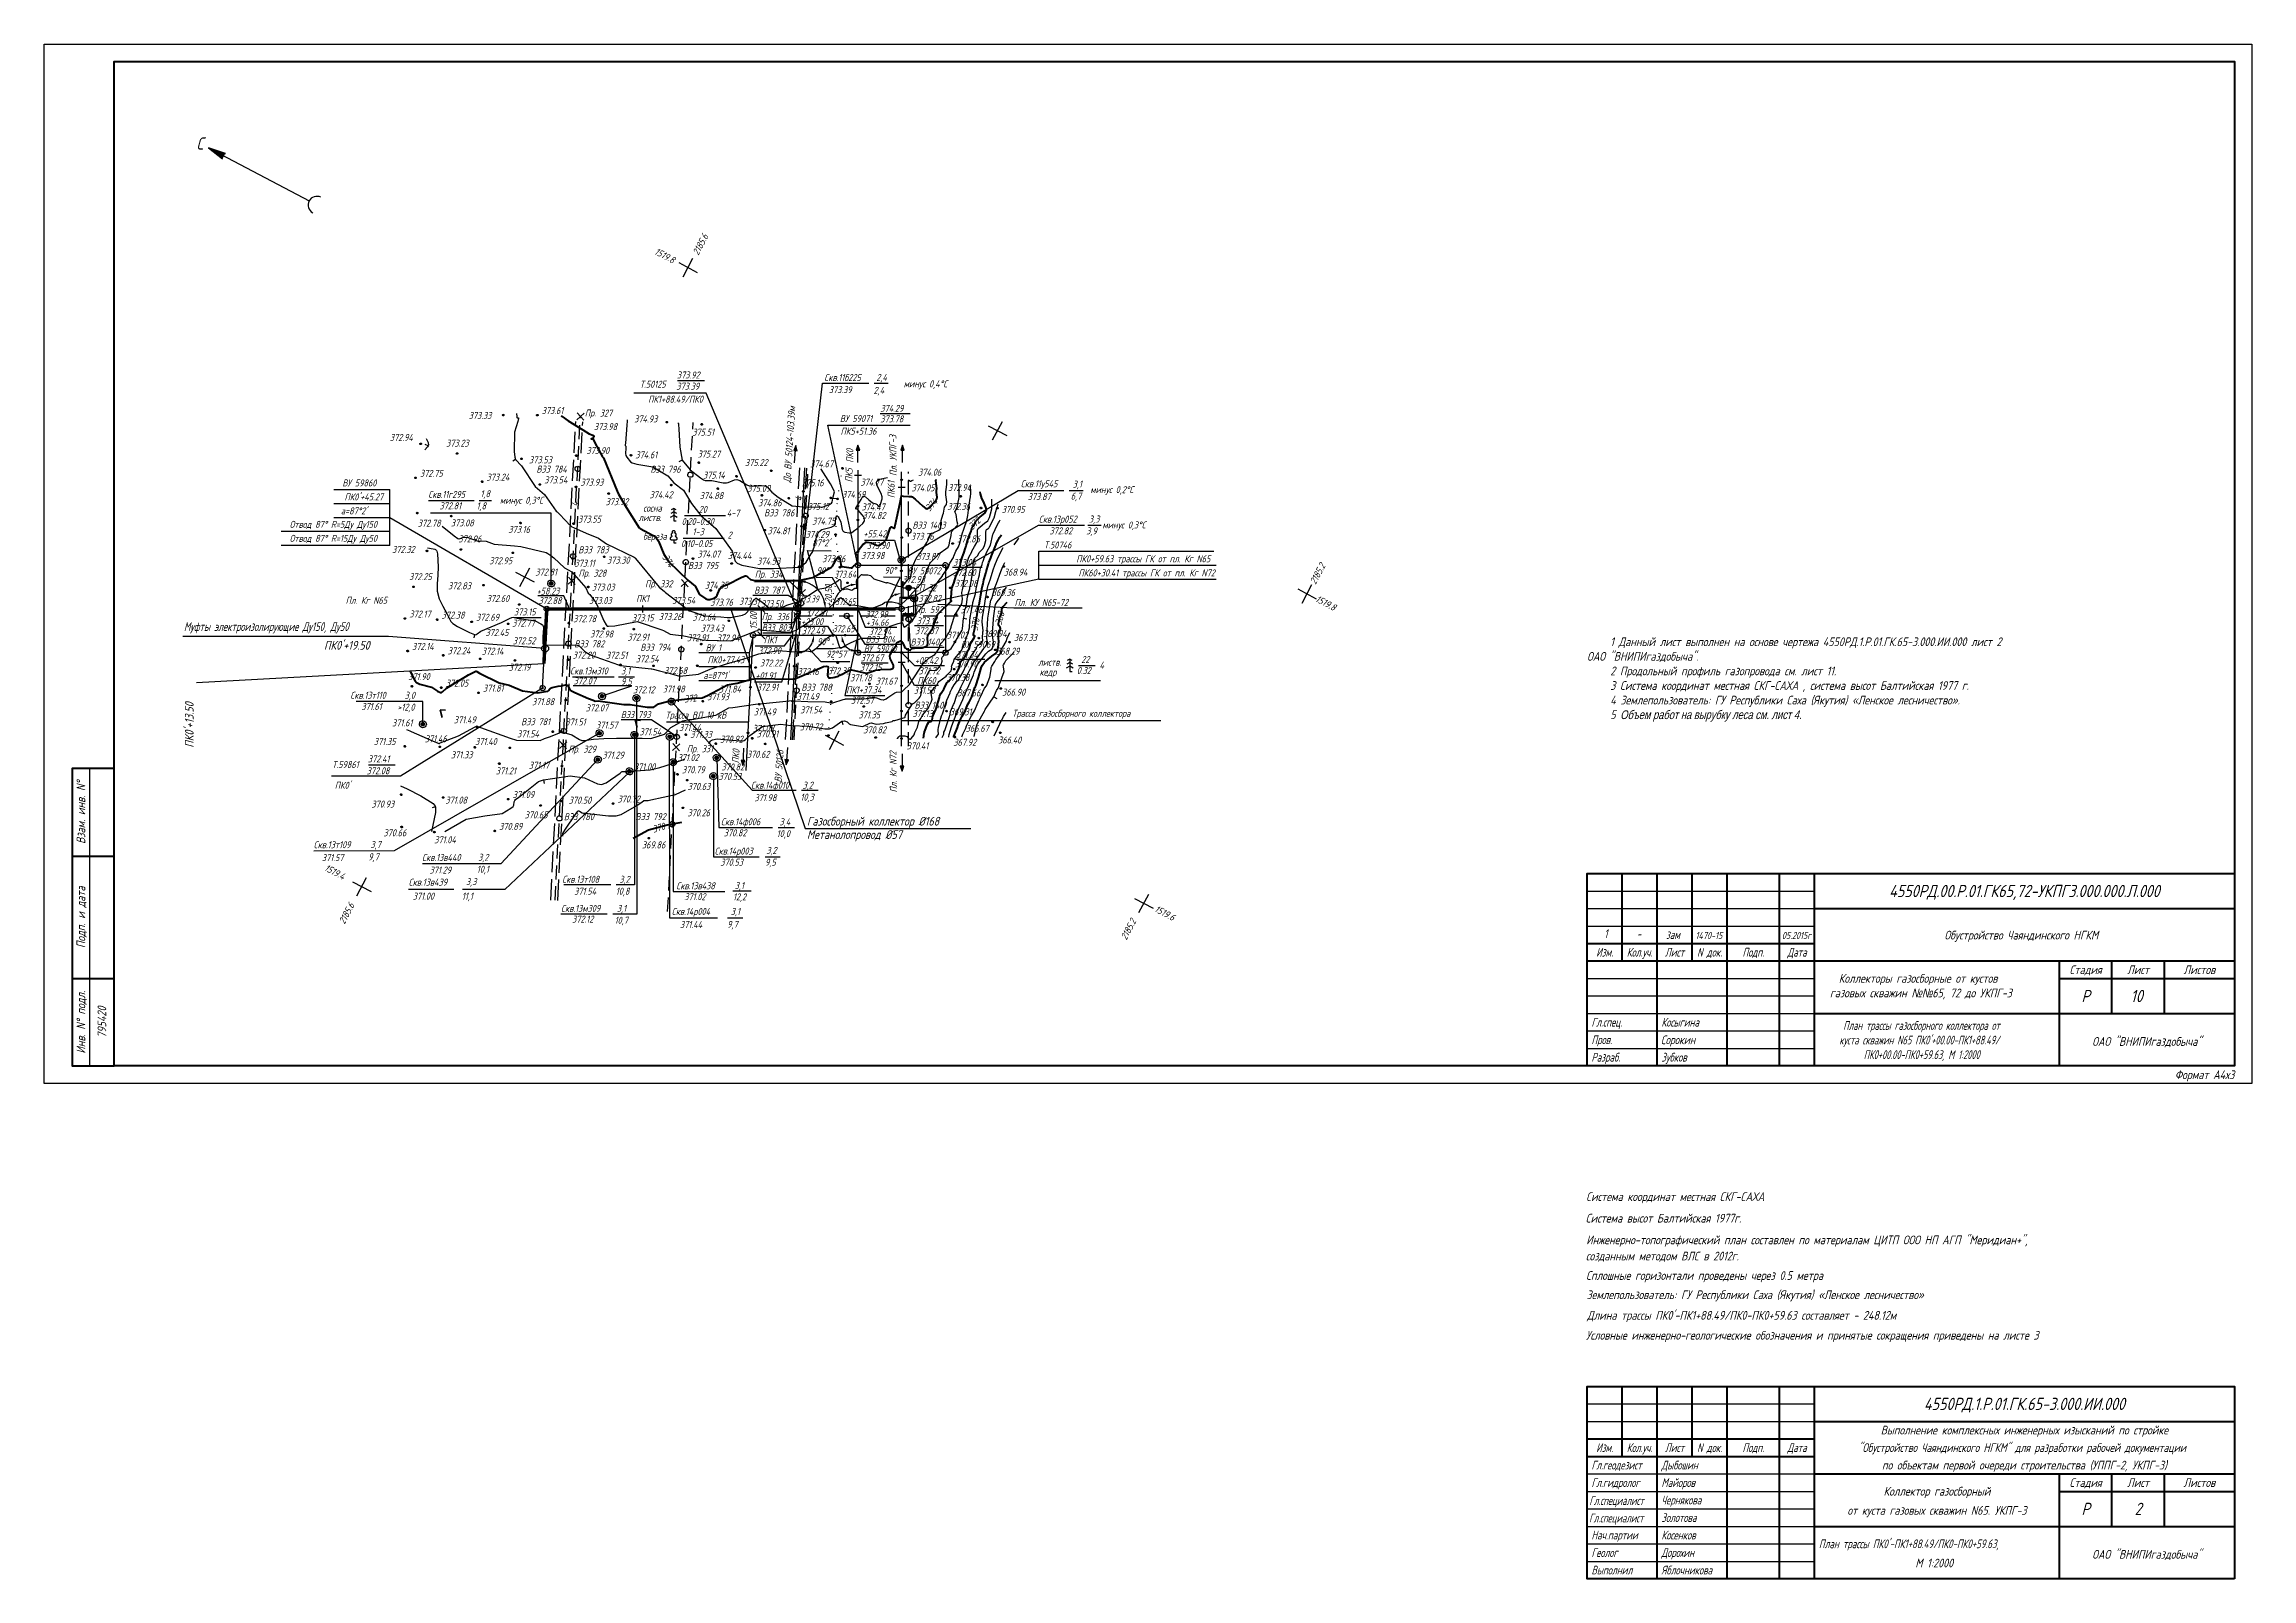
# Paper-space layout 'Лист2' of a CAD drawing. Extents: x 45 to 676, y -192 to 247.
# The model-space entities are those that its viewports show. They can reach past a viewport. Long polylines and large blocks are cut down to what shows.
import ezdxf
from ezdxf.enums import TextEntityAlignment as Align

# ---------------------------------------------------------------- set-up
doc = ezdxf.new("R2010")
doc.units = 0
for name, pattern in [('IZ_HIDDEN', [3, 2, -1]), ('ИИDash_30_10', [4, 3, -1]), ('ИИDot', [1, 0, -1])]:
    doc.linetypes.add(name, pattern=pattern)
for name, color, linetype, lineweight in [('VPORTS', 7, 'Continuous', 25), ('ИИ_ГЕОПУНКТ_025', 7, 'Continuous', 25), ('ИИ_ГЕОСЕТКА_025', 3, 'Continuous', 25), ('ИИ_ГЕОФИЗИКА_025', 7, 'Continuous', 25), ('ИИ_КОНТУР_025', 7, 'ИИDot', 25), ('ИИ_ОТМЕТКА_025', 7, 'Continuous', 25), ('ИИ_ОФОРМЛЕНИЕ_025', 7, 'Continuous', 25), ('ИИ_ПИКЕТАЖ_025', 7, 'Continuous', 25), ('ИИ_ПЛОЩАДКА_025', 7, 'Continuous', 25), ('ИИ_РАЗМЕР_025', 7, 'Continuous', 25), ('ИИ_РЕЛЬЕФ_025', 34, 'Continuous', 25), ('ИИ_РЕЛЬЕФ_050', 34, 'Continuous', 50), ('ИИ_СКВАЖИНА_025', 7, 'Continuous', 25), ('ИИ_ТЕКСТ_025', 7, 'Continuous', 25), ('ИИ_ТРАССА_АД_025', 1, 'Continuous', 25), ('ИИ_ТРАССА_ЛЭП_025', 7, 'Continuous', 25), ('ИИ_ТРАССА_ТРУБ_025', 7, 'Continuous', 25), ('ИИ_УГОДЬЯ_025', 7, 'Continuous', 25), ('ОМГ', 3, 'Continuous', 18)]:
    doc.layers.add(name, color=color, linetype=linetype, lineweight=lineweight)
doc.layers.add('ТХ-Л', color=140, linetype='Continuous')
doc.layers.get('VPORTS').off()
doc.styles.add('VNIPISIMPLEXCUR', font='simplex.shx', dxfattribs={"width": 0.8, "oblique": 15})
doc.styles.add('vnipisimplexcur_annot', font='simplex.shx', dxfattribs={"width": 0.8, "oblique": 15, "height": 2.5})
doc.dimstyles.new('ИИ-2000-м-dm$0', dxfattribs={"dimscale": 2, "dimtxt": 2.5, "dimasz": 2.5, "dimexe": 1.25, "dimexo": 0, "dimgap": 1, "dimtad": 1, "dimtoh": 1, "dimzin": 1, "dimdsep": 46, "dimtxsty": 'VNIPISIMPLEXCUR', "dimblk": 'OBLIQUE', "dimcen": 2.5, "dimaunit": 1, "dimadec": 4, "dimazin": 0, "dimtfac": 1, "dimtmove": 1, "dimatfit": 2, "dimfxl": 1, "dimarcsym": 0})
doc.dimstyles.new('ИИ-2000-м-dm$2', dxfattribs={"dimscale": 2, "dimtxt": 2.5, "dimasz": 2.5, "dimexe": 1.25, "dimexo": 0, "dimgap": 1, "dimtad": 2, "dimtoh": 1, "dimzin": 1, "dimdsep": 46, "dimtxsty": 'VNIPISIMPLEXCUR', "dimcen": 2.5, "dimaunit": 1, "dimazin": 0, "dimtfac": 1, "dimtmove": 1, "dimatfit": 2, "dimfxl": 1, "dimarcsym": 0})

psp = doc.layouts.new('Лист2')

# ---------------------------------------------------------------- texts
at = {"color": 0, "linetype": 'Continuous', "lineweight": 25, "style": 'VNIPISIMPLEXCUR', "oblique": 15, "width": 0.8}
for s, p in [('Взам. инв. N%%D', (57.03, 27.27)), ('Подп. и дата', (57.03, -2.73)), ('Инв. N%%d подл.', (57.03, -32.73))]:
    psp.add_text(s, height=2.5, rotation=90, dxfattribs=at).set_placement(p, align=Align.CENTER)
at = {"insert": (558.2, -32.41), "char_height": 2.5, "width": 54.3853, "attachment_point": 1, "style": 'vnipisimplexcur_annot'}
psp.add_mtext("\\pi1.271;{\\W0.6;План трассы газосборного коллектора от \\P\\pi0.18676;куста скважин N65 ПК0'+00.00-ПК1+88.49/ \\P\\pi7.1358;ПК0+00.00-ПК0+59.63, М 1:2000}", dxfattribs=at)
at = {"color": 0, "lineweight": 25, "style": 'VNIPISIMPLEXCUR', "oblique": 15, "width": 0.8, "flags": 8}
psp.add_attdef('795420', text='???', height=2.5, rotation=90, dxfattribs=at).set_placement((63.03, -32.73), align=Align.CENTER)
at = {"layer": 'ИИ_ОФОРМЛЕНИЕ_025', "linetype": 'Continuous', "ltscale": 100, "style": 'VNIPISIMPLEXCUR', "oblique": 15, "width": 0.8}
for s, height, p in [('4550РД.00.Р.01.ГК65,72-УКПГ3.000.000.Л.000', 3.5, (611.28, 3.02)), ('Обустройство Чаяндинского НГКМ', 2.5, (610.39, -9.09)), ('Р', 3.5, (628.78, -26.98)), ('10', 3.5, (643.37, -26.98))]:
    psp.add_text(s, height=height, dxfattribs=at).set_placement(p, align=Align.CENTER)
at = {"layer": 'ИИ_ОФОРМЛЕНИЕ_025', "lineweight": 25, "style": 'VNIPISIMPLEXCUR', "oblique": 15}
for s, height, width, p in [('1', 2.5, 0.7, (491.65, -8.67)), ('Изм.', 2.5, 0.7, (491.28, -13.98)), ('Кол.уч.', 2.5, 0.7, (501.28, -13.98)), ('-', 2.5, 0.7, (501.1, -8.76)), ('Лист', 2.5, 0.7, (511.28, -13.98)), ('зам', 2.5, 0.7, (510.82, -8.94)), ('N док.', 2.5, 0.7, (521.28, -13.98)), ('1470-15', 2, 0.7, (521.1, -8.94)), ('Подп.', 2.5, 0.7, (533.78, -13.98)), ('05.2015г', 2, 0.7, (546.13, -8.94)), ('Дата', 2.5, 0.7, (546.28, -13.98)), ('Стадия', 2.5, 0.8, (628.78, -18.98)), ('Лист', 2.5, 0.8, (643.78, -18.98)), ('Листов', 2.5, 0.8, (661.28, -18.98)), ('ОАО "ВНИПИгаздобыча"', 2.5, 0.8, (646.28, -39.48))]:
    psp.add_text(s, height=height, dxfattribs=dict(at, width=width)).set_placement(p, align=Align.CENTER)
at = {"layer": 'ИИ_ОФОРМЛЕНИЕ_025', "linetype": 'Continuous', "ltscale": 100, "style": 'VNIPISIMPLEXCUR', "oblique": 15}
for s, width, p in [('Гл.спец.', 0.7, (487.53, -33.98)), ('Косыгина', 0.7, (507.53, -33.98)), ('Пров.', 0.7, (487.53, -38.98)), ('Сорокин', 0.75, (507.39, -39.01)), ('Разраб.', 0.7, (487.53, -43.98)), ('Зубков', 0.7, (507.53, -43.98))]:
    psp.add_text(s, height=2.5, dxfattribs=dict(at, width=width)).set_placement(p)
at = {"layer": 'ИИ_ОФОРМЛЕНИЕ_025', "style": 'VNIPISIMPLEXCUR', "oblique": 15, "width": 0.8}
for s, p in [('Система координат местная СКГ-САХА', (486.02, -83.82)), ('Система высот Балтийская 1977г.', (485.88, -89.98)), ('Инженерно-топографический план составлен по материалам ЦИТП ООО НП АГП "Меридиан+", ', (486.04, -96.18)), ('созданным методом ВЛС в 2012г.', (485.93, -100.79)), ('Сплошные горизонтали проведены через 0.5 метра', (485.99, -106.36)), ('Землепользователь: ГУ Республики Саха (Якутия) «Ленское лесничество» ', (486.12, -111.85)), ("Длина трассы ПК0'-ПК1+88.49/ПК0-ПК0+59.63 составляет - 248.12м", (486.27, -117.74)), ('Условные инженерно-геологические обозначения и принятые сокращения приведены на листе 3', (485.98, -123.44))]:
    psp.add_text(s, height=2.5, dxfattribs=at).set_placement(p)
at = {"layer": 'ТХ-Л', "style": 'VNIPISIMPLEXCUR', "oblique": 15, "width": 0.8}
for s, p in [('Отвод 87%%D R=5Ду Ду150', (127.94, 108.55)), ('Отвод 87%%D R=15Ду Ду50', (127.94, 104.55))]:
    psp.add_text(s, height=2, dxfattribs=at).set_placement(p, align=Align.CENTER)
at = {"layer": 'ТХ-Л', "style": 'VNIPISIMPLEXCUR', "oblique": 15}
for s, width, p in [('Муфты электроизолирующие Ду150, Ду50 ', 0.7, (85.23, 79.08)), ("ПК0'+19.50", 0.8, (125.28, 73.74)), ('Газосборный коллектор %%C168', 0.8, (263.3, 23.46)), ('Метанолопровод %%C57', 0.8, (263.3, 19.65))]:
    psp.add_text(s, height=2.5, dxfattribs=dict(at, width=width)).set_placement(p)
at = {"layer": 'ТХ-Л', "lineweight": 25, "style": 'VNIPISIMPLEXCUR', "oblique": 15, "width": 0.8}
psp.add_text("ПК0'+13.50", height=2.5, rotation=90, dxfattribs=at).set_placement((88.01, 45.72))
at = {"layer": 'ТХ-Л', "color": 0, "linetype": 'Continuous', "lineweight": 25, "ltscale": 2, "insert": (486.28, 77.24), "char_height": 2.5, "width": 185, "attachment_point": 1, "style": 'VNIPISIMPLEXCUR'}
psp.add_mtext('     1 Данный лист выполнен на основе чертежа 4550РД.1.Р.01.ГК.65-3.000.ИИ.000 лист 2 \\PОАО "ВНИПИгаздобыча".\\P     2 Продольный профиль газопровода см. лист 11.\\P     3 Система координат местная СКГ-САХА , система высот Балтийская 1977 г.\\P     4 Землепользователь: ГУ Республики Саха (Якутия) «Ленское лесничество». \\P{\\Fsimplex|c204;     5 \\Fc:\\program files\\autocad 2006\\3dservice 6.74\\3dservice\\simplex|c204;Объем работ\\Fc:\\program files\\autocad 2006\\3dservice 6.74\\3dservice\\simplex|c0; \\Fc:\\program files\\autocad 2006\\3dservice 6.74\\3dservice\\simplex|c204;на вырубку леса см. лист 4.\\Fsimplex|c204;\\H0.99996x;\\P   \\P}', dxfattribs=at)
at = {"layer": 'ТХ-Л', "color": 0, "insert": (554.8, -18.95), "char_height": 2.5, "attachment_point": 1, "style": 'VNIPISIMPLEXCUR'}
psp.add_mtext_dynamic_manual_height_columns('\\pi3.4169;Коллекторы газосборные от кустов \\P\\pi0.89287;газовых скважин {\\fArial|b0|i0|c204|p34;№№}65, 72 до УКПГ-3', width=64.9291, gutter_width=12.5, heights=[0], dxfattribs=at)

msp = doc.modelspace()

# ---------------------------------------------------------------- texts
at = {"layer": 'ИИ_ГЕОСЕТКА_025', "color": 7, "style": 'VNIPISIMPLEXCUR', "oblique": 15, "width": 0.75}
for s, p in [('1519.4', (1519398.262, 2185623.653)), ('1519.8', (1519797.82, 2185620.979)), ('1519.6', (1519598.684, 2185192.882)), ('1519.8', (1519798.35, 2185194.105))]:
    msp.add_text(s, height=4, rotation=270, dxfattribs=at).set_placement(p)
at = {"layer": 'ИИ_ГЕОСЕТКА_025', "color": 7, "style": 'VNIPISIMPLEXCUR', "oblique": 15, "width": 0.8}
for s, p in [('2185.6', (1519376.16, 2185598.546)), ('2185.6', (1519808.64, 2185597.847)), ('2185.2', (1519576.507, 2185198.912)), ('2185.2', (1519806.751, 2185197.963))]:
    msp.add_text(s, height=4, dxfattribs=at).set_placement(p)
at = {"layer": 'ИИ_РЕЛЬЕФ_025', "style": 'VNIPISIMPLEXCUR', "oblique": 15, "width": 0.8}
for s, rotation, p in [('374', 240.894262, (1519646.451, 2185531.803, 374)), ('372', 303.899033, (1519582.71, 2185483.944, 372)), ('370', 313.855742, (1519508.878, 2185465.585, 372)), ('374', 345.365209, (1519744.867, 2185413.682, 374)), ('372', 342.985658, (1519746.886, 2185386.908, 372)), ('370', 18.500687, (1519696.137, 2185359.538, 370)), ('368', 13.951218, (1519705.685, 2185348.808, 368))]:
    msp.add_text(s, height=4, rotation=rotation, dxfattribs=at).set_placement(p, align=Align.MIDDLE_CENTER)
at = {"layer": 'ИИ_ТЕКСТ_025', "style": 'VNIPISIMPLEXCUR', "oblique": 15}
for s, rotation, width, p in [('Пл. Кг N65', 297.79, 0.8, (1519538.726, 2185683.504, -3.297)), ('4', 24.841571, 0.8, (1519649.821, 2185591.989)), ('До ВУ 50124-103.39м', 23.986888, 0.8, (1519718.451, 2185490.842, -3.297)), ('Трасса ВЛ 10 кВ', 297.79, 0.8, (1519565.938, 2185491.178, -3.297)), ('4', 24.841571, 0.8, (1519712.259, 2185479.954)), ('ПК0', 28.439296, 0.8, (1519745.368, 2185464.283, -3.297)), ('ПК0', 24.800155, 0.8, (1519562.84, 2185442.07, -3.297)), ('Пл. УКПГ-3', 28.439296, 0.7, (1519750.234, 2185438.814, -3.297)), ('ВУ 50126', 23.986888, 0.8, (1519564.518, 2185415.477, -3.297)), ('Пл. Кг N72', 28.439296, 0.8, (1519590.276, 2185354.449, -3.297)), ('Пл. КУ N65-72', 297.79, 0.8, (1519715.922, 2185344.662, -3.297)), ('Трасса газосборного коллектора', 297.79, 0.8, (1519659.238, 2185316.282, -3.297))]:
    msp.add_text(s, height=4, rotation=rotation, dxfattribs=dict(at, width=width)).set_placement(p)

# ---------------------------------------------------------------- blocks, each defined once
blk = doc.blocks.new('ИИ17001')
at = {"linetype": 'Continuous', "lineweight": 25}
h = blk.add_hatch(color=0, dxfattribs=at)
edge = h.paths.add_edge_path()
edge.add_line((0.88, 12.5), (0, 17.5))
edge.add_line((0, 17.5), (-0.88, 12.5))
edge.add_arc((0, 11.97), 1.03, 30.88241, 149.11759, ccw=False)
at = {"color": 0, "linetype": 'Continuous', "lineweight": 25}
blk.add_lwpolyline([(0.88, 12.5), (0, 17.5), (-0.88, 12.5, -0.567128)], format="xyb", close=True, dxfattribs=at)
blk.add_lwpolyline([(0, 17.5), (0, -15)], dxfattribs=at)
blk.add_arc((0, -17.5), 2.5, 0, 180, dxfattribs=at)
at = {"color": 0, "linetype": 'Continuous', "lineweight": 35, "style": 'VNIPISIMPLEXCUR', "oblique": 15, "width": 0.8, "flags": 8}
blk.add_attdef('NORTH', text='', height=3.5, dxfattribs=at).set_placement((0, 20.25), align=Align.MIDDLE)
blk = doc.blocks.new('ИИ03А4Х3')
at = {"color": 0, "linetype": 'Continuous', "lineweight": 25}
blk.add_lwpolyline([(0, 0), (0, 297), (631, 297), (631, 0)], close=True, dxfattribs=at)
at = {"color": 0, "linetype": 'Continuous', "lineweight": 50}
blk.add_lwpolyline([(20, 5), (20, 292), (626, 292), (626, 5)], close=True, dxfattribs=at)
at = {"color": 0, "linetype": 'Continuous', "style": 'VNIPISIMPLEXCUR', "oblique": 15, "width": 0.8, "flags": 8}
blk.add_attdef('FORMAT', text='', height=2.5, dxfattribs=at).set_placement((626, 1.25), align=Align.RIGHT)
blk = doc.blocks.new('ИИ01001')
at = {"color": 0, "linetype": 'Continuous', "lineweight": 50, "flags": 128}
blk.add_lwpolyline([(0, 0), (-185, 0), (-185, 55), (0, 55)], close=True, dxfattribs=at)
for points in [[(-175, 35), (-175, 55)], [(-165, 0), (-165, 55)], [(-155, 35), (-155, 55)], [(-145, 0), (-145, 55)], [(-130, 0), (-130, 55)], [(-120, 0), (-120, 55)], [(-120, 45), (0, 45)], [(-185, 40), (-120, 40)], [(-185, 35), (-120, 35)], [(-120, 30), (0, 30)], [(-50, 0), (-50, 30)], [(-35, 15), (-35, 30)], [(-20, 15), (-20, 30)], [(-50, 25), (0, 25)], [(-120, 15), (0, 15)]]:
    blk.add_lwpolyline(points, dxfattribs=at)
at = {"color": 0, "linetype": 'Continuous', "lineweight": 25, "flags": 128}
for points in [[(-185, 50), (-120, 50)], [(-185, 45), (-120, 45)], [(-185, 30), (-120, 30)], [(-185, 25), (-120, 25)], [(-185, 20), (-120, 20)], [(-185, 15), (-120, 15)], [(-185, 10), (-120, 10)], [(-185, 5), (-120, 5)]]:
    blk.add_lwpolyline(points, dxfattribs=at)
at = {"color": 0, "linetype": 'Continuous', "lineweight": 25, "style": 'VNIPISIMPLEXCUR', "oblique": 15}
for s, width, p in [('Изм.', 0.7, (-180, 36.25)), ('Кол.уч.', 0.7, (-170, 36.25)), ('Лист', 0.7, (-160, 36.25)), ('N док.', 0.7, (-150, 36.25)), ('Подп.', 0.7, (-137.5, 36.25)), ('Дата', 0.7, (-125, 36.25)), ('Стадия', 0.8, (-42.5, 26.25)), ('Лист', 0.8, (-27.5, 26.25)), ('Листов', 0.8, (-10, 26.25)), ('ОАО "ВНИПИгаздобыча"', 0.8, (-25, 5.75))]:
    blk.add_text(s, height=2.5, dxfattribs=dict(at, width=width)).set_placement(p, align=Align.CENTER)
at = {"color": 0, "linetype": 'Continuous', "lineweight": 25, "style": 'VNIPISIMPLEXCUR', "oblique": 15, "flags": 8}
for tag, width, p in [('А14_3', 0.7, (-180, 51.25)), ('А16_3', 0.7, (-160, 51.25)), ('А18_3', 0.7, (-137.5, 51.25)), ('А19_3', 0.5, (-125, 51.25)), ('А14_2', 0.7, (-180, 46.25)), ('А16_2', 0.7, (-160, 46.25)), ('А18_2', 0.7, (-137.5, 46.25)), ('А19_2', 0.5, (-125, 46.25)), ('А14_1', 0.7, (-180, 41.25)), ('А16_1', 0.7, (-160, 41.25)), ('А18_1', 0.7, (-137.5, 41.25)), ('А19_1', 0.5, (-125, 41.25)), ('А2_2', 0.8, (-60, 36.25)), ('А2_1', 0.8, (-60, 41.25)), ('А2_3', 0.8, (-60, 31.25)), ('А3_1', 0.8, (-85, 26.25)), ('А3_2', 0.8, (-85, 21.25)), ('А3_3', 0.8, (-85, 16.25))]:
    blk.add_attdef(tag, text='', height=2.5, dxfattribs=dict(at, width=width)).set_placement(p, align=Align.CENTER)
at = {"color": 0, "linetype": 'Continuous', "lineweight": 35, "style": 'VNIPISIMPLEXCUR', "oblique": 15, "width": 0.8, "flags": 8}
for tag, p in [('А1', (-60, 48.25)), ('А6', (-42.5, 18.25)), ('А7', (-27.5, 18.25)), ('А8', (-10, 18.25))]:
    blk.add_attdef(tag, text='', height=3.5, dxfattribs=at).set_placement(p, align=Align.CENTER)
at = {"color": 0, "linetype": 'Continuous', "lineweight": 25, "style": 'VNIPISIMPLEXCUR', "oblique": 15, "flags": 8}
for tag, p, width in [('А10_7', (-183.75, 31.25), 0.7), ('А11_7', (-163.75, 31.25), 0.7), ('А10_6', (-183.75, 26.25), 0.7), ('А11_6', (-163.75, 26.25), 0.7), ('А10_5', (-183.75, 21.25), 0.65), ('А11_5', (-163.75, 21.25), 0.7), ('А10_4', (-183.75, 16.25), 0.65), ('А10_3', (-183.75, 11.25), 0.7), ('А11_4', (-163.75, 16.25), 0.7), ('А11_3', (-163.75, 11.25), 0.7), ('А4_1', (-118.75, 11.25), 0.8), ('А10_2', (-183.75, 6.25), 0.7), ('А11_2', (-163.75, 6.25), 0.7), ('А4_2', (-118.75, 6.25), 0.8), ('А10_1', (-183.75, 1.25), 0.7), ('А11_1', (-163.75, 1.25), 0.7), ('А4_3', (-118.75, 1.25), 0.8)]:
    blk.add_attdef(tag, p, '', height=2.5, dxfattribs=dict(at, width=width))
blk = doc.blocks.new('A$C15C26DAA')
at = {"color": 0, "linetype": 'Continuous', "lineweight": 0}
for p, q in [((-294877, -269446), (-294877, -264890)), ((-294877, -264512), (-294604, -264512)), ((-294877, -264512), (-294877, -264890)), ((-294877, -264890), (-294604, -264890)), ((-294604, -264890), (-294877, -264890)), ((-294604, -269446), (-294604, -264890)), ((-294604, -264512), (-294604, -264890)), ((-293396, -263032), (-293396, -263305)), ((-293018, -263032), (-293396, -263032)), ((-293018, -263305), (-293396, -263305)), ((-293018, -263032), (-293018, -263305)), ((-293018, -263305), (-293018, -263032)), ((-293018, -263032), (-289687, -263032)), ((-293018, -263305), (-289687, -263305)), ((-289393, -263002), (-289687, -263002)), ((-289687, -263002), (-289687, -263028)), ((-289687, -263028), (-289393, -263028)), ((-289687, -263028), (-289687, -263309)), ((-289687, -263309), (-289393, -263309)), ((-289687, -263309), (-289687, -263335)), ((-289393, -263335), (-289687, -263335)), ((-289393, -263028), (-289393, -263002)), ((-289393, -263309), (-289393, -263028)), ((-289393, -263032), (-288950, -263032)), ((-289393, -263305), (-288950, -263305)), ((-289393, -263335), (-289393, -263309)), ((-289391, -265118), (-289391, -265018)), ((-289374, -265018), (-289391, -265018)), ((-289374, -265118), (-289374, -265018)), ((-289306, -265018), (-289374, -265018)), ((-289369, -264268), (-289369, -264343)), ((-289369, -264343), (-289312, -264343)), ((-289369, -264343), (-289340, -264343)), ((-289369, -264343), (-289369, -265018)), ((-289340, -264240), (-289265, -264240)), ((-289265, -264297), (-289340, -264297)), ((-289340, -264343), (-289312, -264343)), ((-289312, -264343), (-289312, -264297)), ((-289312, -264343), (-289312, -265018)), ((-289306, -265118), (-289306, -265018)), ((-289291, -265018), (-289306, -265018)), ((-289291, -265018), (-289291, -265118)), ((-289265, -264268), (-289265, -264240)), ((-289265, -264297), (-289265, -264240)), ((-289265, -264240), (-288040, -264240)), ((-289265, -264297), (-289265, -264268)), ((-289265, -264297), (-288040, -264297)), ((-289078, -263796), (-289060, -263796)), ((-289078, -263841), (-289078, -263796)), ((-289060, -263841), (-289078, -263841)), ((-289050, -263796), (-289032, -263796)), ((-289032, -263841), (-289050, -263841)), ((-289038, -263809), (-289032, -263809)), ((-289038, -263827), (-289032, -263827)), ((-289032, -263796), (-289030, -263796)), ((-289032, -263806), (-289032, -263796)), ((-289032, -263806), (-289032, -263818)), ((-289028, -263806), (-289032, -263806)), ((-289032, -263818), (-289032, -263830)), ((-289032, -263841), (-289032, -263830)), ((-289028, -263830), (-289032, -263830)), ((-289030, -263841), (-289032, -263841)), ((-289030, -263796), (-289030, -263795)), ((-289030, -263806), (-289030, -263796)), ((-289030, -263841), (-289030, -263830)), ((-289030, -263841), (-289030, -263841)), ((-289028, -263805), (-289028, -263818)), ((-289020, -263805), (-289028, -263805)), ((-289028, -263818), (-289028, -263831)), ((-289020, -263831), (-289028, -263831)), ((-289025, -263805), (-289025, -263800)), ((-289025, -263800), (-288985, -263800)), ((-289025, -263836), (-289025, -263831)), ((-289025, -263836), (-288985, -263836)), ((-289020, -263805), (-289020, -263818)), ((-289013, -263812), (-289020, -263805)), ((-289020, -263818), (-289020, -263831)), ((-289013, -263825), (-289020, -263831)), ((-289013, -263812), (-289013, -263818)), ((-289013, -263818), (-289013, -263825)), ((-289013, -263818), (-289006, -263818)), ((-289013, -263823), (-289006, -263823)), ((-289006, -263818), (-289006, -263818)), ((-289006, -263823), (-289006, -263818)), ((-289006, -263823), (-289006, -263818)), ((-289006, -263823), (-289006, -263823)), ((-288985, -263836), (-288985, -263800)), ((-288980, -263805), (-288985, -263800)), ((-288980, -263831), (-288985, -263836)), ((-288980, -263831), (-288980, -263805)), ((-288837, -263807), (-288980, -263807)), ((-288837, -263829), (-288980, -263829)), ((-288950, -263305), (-288950, -263032)), ((-288950, -263305), (-288950, -263032)), ((-288950, -263032), (-288530, -263032)), ((-288950, -263305), (-288820, -263305)), ((-288905, -264240), (-288905, -264297)), ((-288775, -264240), (-288905, -264240)), ((-288775, -264297), (-288905, -264297)), ((-288889, -264263), (-288887, -264263)), ((-288889, -264263), (-288889, -264268)), ((-288889, -264268), (-288887, -264268)), ((-288887, -264263), (-288886, -264263)), ((-288887, -264263), (-288887, -264268)), ((-288887, -264268), (-288886, -264268)), ((-288886, -264263), (-288884, -264263)), ((-288886, -264263), (-288886, -264268)), ((-288886, -264268), (-288884, -264268)), ((-288884, -264263), (-288875, -264263)), ((-288884, -264263), (-288884, -264268)), ((-288884, -264268), (-288875, -264268)), ((-288882, -264262), (-288874, -264255)), ((-288882, -264262), (-288882, -264263)), ((-288882, -264268), (-288882, -264275)), ((-288882, -264275), (-288874, -264281)), ((-288874, -264255), (-288874, -264281)), ((-288874, -264255), (-288867, -264255)), ((-288874, -264281), (-288867, -264281)), ((-288867, -264255), (-288867, -264281)), ((-288867, -264256), (-288863, -264256)), ((-288867, -264280), (-288863, -264280)), ((-288863, -264256), (-288863, -264280)), ((-288856, -264259), (-288863, -264259)), ((-288856, -264277), (-288863, -264277)), ((-288837, -264240), (-288837, -264186)), ((-288837, -264186), (-288822, -264186)), ((-288837, -264350), (-288837, -264297)), ((-288822, -264350), (-288837, -264350)), ((-288823, -263801), (-288833, -263818)), ((-288833, -263818), (-288823, -263836)), ((-288802, -263801), (-288823, -263801)), ((-288823, -263836), (-288802, -263836)), ((-288822, -264186), (-288822, -264240)), ((-288822, -264186), (-288658, -264186)), ((-288822, -264297), (-288822, -264350)), ((-288658, -264350), (-288822, -264350)), ((-288820, -263468), (-288820, -263688)), ((-288820, -263688), (-288754, -263688)), ((-288820, -263688), (-288754, -263688)), ((-288820, -263688), (-288820, -263762)), ((-288820, -263875), (-288820, -263948)), ((-288740, -263948), (-288820, -263948)), ((-288820, -263948), (-288661, -263948)), ((-288820, -263948), (-288820, -264186)), ((-288820, -264350), (-288820, -264568)), ((-288820, -264568), (-288661, -264568)), ((-288820, -264568), (-288661, -264568)), ((-288820, -264568), (-288820, -265768)), ((-288820, -263305), (-288820, -263468)), ((-288820, -263468), (-288661, -263468)), ((-288661, -263468), (-288820, -263468)), ((-288792, -263818), (-288802, -263801)), ((-288802, -263836), (-288792, -263818)), ((-288775, -264297), (-288775, -264240)), ((-288740, -263726), (-288757, -263736)), ((-288757, -263736), (-288757, -263756)), ((-288757, -263756), (-288740, -263766)), ((-288740, -263871), (-288757, -263881)), ((-288757, -263881), (-288757, -263901)), ((-288757, -263901), (-288740, -263911)), ((-288726, -263667), (-288754, -263667)), ((-288754, -263692), (-288754, -263667)), ((-288754, -263692), (-288726, -263692)), ((-288750, -263721), (-288750, -263692)), ((-288723, -263736), (-288740, -263726)), ((-288740, -263766), (-288723, -263756)), ((-288723, -263881), (-288740, -263871)), ((-288740, -263911), (-288723, -263901)), ((-288661, -263948), (-288740, -263948)), ((-288730, -263721), (-288730, -263692)), ((-288578, -263510), (-288727, -263669)), ((-288572, -263525), (-288727, -263691)), ((-288727, -263691), (-288727, -263669)), ((-288726, -263668), (-288726, -263667)), ((-288726, -263692), (-288726, -263689)), ((-288725, -263688), (-288661, -263688)), ((-288725, -263688), (-288661, -263688)), ((-288723, -263756), (-288723, -263736)), ((-288723, -263901), (-288723, -263881)), ((-288678, -263801), (-288688, -263818)), ((-288688, -263818), (-288678, -263836)), ((-288657, -263801), (-288678, -263801)), ((-288678, -263836), (-288657, -263836)), ((-288661, -263305), (-288661, -263468)), ((-288661, -263305), (-288530, -263305)), ((-288661, -263468), (-288661, -263598)), ((-288661, -263620), (-288661, -263688)), ((-288661, -263688), (-288661, -263762)), ((-288661, -263875), (-288661, -263948)), ((-288661, -263948), (-288661, -264186)), ((-288661, -264350), (-288661, -264568)), ((-288661, -264568), (-288661, -265768)), ((-288658, -264186), (-288658, -264240)), ((-288658, -264186), (-288643, -264186)), ((-288658, -264297), (-288658, -264350)), ((-288643, -264350), (-288658, -264350)), ((-288647, -263818), (-288657, -263801)), ((-288657, -263836), (-288647, -263818)), ((-288643, -264240), (-288643, -264186)), ((-288643, -264350), (-288643, -264297)), ((-288328, -263510), (-288578, -263510)), ((-288328, -263525), (-288572, -263525)), ((-288530, -263305), (-288530, -263032)), ((-288530, -263032), (-288530, -263305)), ((-288530, -263032), (-288190, -263032)), ((-288530, -263305), (-288190, -263305)), ((-288405, -264240), (-288405, -264297)), ((-288275, -264240), (-288405, -264240)), ((-288275, -264297), (-288405, -264297)), ((-288389, -264263), (-288387, -264263)), ((-288389, -264263), (-288389, -264268)), ((-288389, -264268), (-288387, -264268)), ((-288387, -264263), (-288386, -264263)), ((-288387, -264263), (-288387, -264268)), ((-288387, -264268), (-288386, -264268)), ((-288386, -264263), (-288384, -264263)), ((-288386, -264263), (-288386, -264268)), ((-288386, -264268), (-288384, -264268)), ((-288384, -264263), (-288375, -264263)), ((-288384, -264263), (-288384, -264268)), ((-288384, -264268), (-288375, -264268)), ((-288382, -264262), (-288374, -264255)), ((-288382, -264262), (-288382, -264263)), ((-288382, -264268), (-288382, -264275)), ((-288382, -264275), (-288374, -264281)), ((-288374, -264255), (-288374, -264281)), ((-288374, -264255), (-288367, -264255)), ((-288374, -264281), (-288367, -264281)), ((-288367, -264255), (-288367, -264281)), ((-288367, -264256), (-288363, -264256)), ((-288367, -264280), (-288363, -264280)), ((-288363, -264256), (-288363, -264280)), ((-288356, -264259), (-288363, -264259)), ((-288356, -264277), (-288363, -264277)), ((-288328, -263510), (-288328, -263525)), ((-288275, -264297), (-288275, -264240)), ((-288190, -263305), (-288190, -263032)), ((-288190, -263305), (-288190, -263032)), ((-288190, -263032), (-287855, -263032)), ((-288190, -263305), (-287855, -263305)), ((-288040, -264217), (-287940, -264217)), ((-288040, -264217), (-288040, -264234)), ((-288040, -264234), (-287940, -264234)), ((-288040, -264234), (-288040, -264302)), ((-288040, -264302), (-287940, -264302)), ((-288040, -264302), (-288040, -264317)), ((-287940, -264317), (-288040, -264317)), ((-287940, -264234), (-287940, -264217)), ((-287940, -264302), (-287940, -264234)), ((-287940, -264240), (-287471, -264240)), ((-287940, -264297), (-287471, -264297)), ((-287940, -264317), (-287940, -264302)), ((-287855, -263032), (-287855, -263305)), ((-287855, -263032), (-287855, -263305)), ((-287855, -263032), (-287838, -263032)), ((-287838, -263032), (-287855, -263032)), ((-287855, -263305), (-287838, -263305)), ((-287838, -263305), (-287855, -263305)), ((-287838, -263032), (-287826, -263020)), ((-287838, -263032), (-287838, -263305)), ((-287838, -263305), (-287826, -263317)), ((-287828, -263162), (-287828, -263174)), ((-287826, -263020), (-287826, -263153)), ((-287814, -263020), (-287826, -263020)), ((-287826, -263183), (-287826, -263317)), ((-287814, -263317), (-287826, -263317)), ((-287814, -263020), (-287814, -263139)), ((-287807, -263026), (-287814, -263020)), ((-287814, -263197), (-287814, -263317)), ((-287807, -263310), (-287814, -263317)), ((-287807, -263026), (-287807, -263137)), ((-287757, -263026), (-287807, -263026)), ((-287807, -263199), (-287807, -263310)), ((-287757, -263310), (-287807, -263310)), ((-287682, -263137), (-287802, -263137)), ((-287802, -263200), (-287682, -263200)), ((-287757, -263026), (-287721, -262991)), ((-287757, -263026), (-287757, -263137)), ((-287757, -263200), (-287757, -263310)), ((-287757, -263310), (-287721, -263346)), ((-287721, -262957), (-287709, -262945)), ((-287721, -262957), (-287721, -263137)), ((-287721, -263200), (-287721, -263379)), ((-287721, -263379), (-287709, -263391)), ((-287709, -262945), (-287709, -263137)), ((-287371, -262945), (-287709, -262945)), ((-287709, -263200), (-287709, -263391)), ((-287371, -263391), (-287709, -263391)), ((-287682, -263092), (-287682, -263244)), ((-287398, -263092), (-287682, -263092)), ((-287682, -263244), (-287398, -263244)), ((-287471, -264240), (-287380, -264193)), ((-287471, -264297), (-287380, -264343)), ((-287454, -264347), (-287226, -264347)), ((-287454, -264347), (-287454, -264375)), ((-287454, -264443), (-287454, -264472)), ((-287454, -264472), (-287226, -264472)), ((-287398, -263244), (-287398, -263092)), ((-287398, -263137), (-287278, -263137)), ((-287278, -263200), (-287398, -263200)), ((-287397, -264354), (-287397, -264464)), ((-287340, -264354), (-287397, -264354)), ((-287397, -264464), (-287340, -264464)), ((-287380, -264343), (-287380, -264193)), ((-287365, -264193), (-287380, -264193)), ((-287365, -264343), (-287380, -264343)), ((-287371, -262945), (-287371, -263137)), ((-287359, -262957), (-287371, -262945)), ((-287371, -263200), (-287371, -263391)), ((-287359, -263379), (-287371, -263391)), ((-287365, -264240), (-287365, -264178)), ((-287315, -264178), (-287365, -264178)), ((-287365, -264240), (-287315, -264240)), ((-287365, -264240), (-287365, -264296)), ((-287365, -264296), (-287315, -264296)), ((-287365, -264347), (-287365, -264296)), ((-287315, -264296), (-287365, -264296)), ((-287365, -264347), (-287315, -264347)), ((-287359, -262957), (-287359, -263137)), ((-287323, -263026), (-287359, -262991)), ((-287359, -263200), (-287359, -263379)), ((-287323, -263310), (-287359, -263346)), ((-287340, -264354), (-287340, -264464)), ((-287340, -264354), (-287340, -264464)), ((-287283, -264354), (-287340, -264354)), ((-287340, -264464), (-287283, -264464)), ((-287323, -263026), (-287323, -263137)), ((-287273, -263026), (-287323, -263026)), ((-287323, -263200), (-287323, -263310)), ((-287273, -263310), (-287323, -263310)), ((-287315, -264240), (-287315, -264178)), ((-287300, -264193), (-287315, -264193)), ((-287315, -264296), (-287315, -264240)), ((-287315, -264347), (-287315, -264296)), ((-287300, -264343), (-287315, -264343)), ((-287300, -264343), (-287300, -264193)), ((-287209, -264240), (-287300, -264193)), ((-287209, -264297), (-287300, -264343)), ((-287283, -264354), (-287283, -264464)), ((-287273, -263026), (-287266, -263020)), ((-287273, -263026), (-287273, -263137)), ((-287273, -263199), (-287273, -263310)), ((-287273, -263310), (-287266, -263317)), ((-287266, -263020), (-287266, -263139)), ((-287254, -263020), (-287266, -263020)), ((-287266, -263197), (-287266, -263317)), ((-287254, -263317), (-287266, -263317)), ((-287254, -263020), (-287254, -263153)), ((-287242, -263032), (-287254, -263020)), ((-287254, -263183), (-287254, -263317)), ((-287242, -263305), (-287254, -263317)), ((-287252, -263162), (-287252, -263174)), ((-287242, -263032), (-287242, -263305)), ((-287242, -263032), (-287225, -263032)), ((-287225, -263032), (-287242, -263032)), ((-287242, -263305), (-287225, -263305)), ((-287225, -263305), (-287242, -263305)), ((-287226, -264347), (-287226, -264472)), ((-287225, -263305), (-287225, -263032)), ((-287225, -263032), (-287225, -263305)), ((-287225, -263032), (-286890, -263032)), ((-287225, -263305), (-286890, -263305)), ((-287209, -264240), (-286740, -264240)), ((-287209, -264297), (-286740, -264297)), ((-286890, -263305), (-286890, -263032)), ((-286890, -263032), (-286637, -263032)), ((-286890, -263305), (-286637, -263305)), ((-286740, -264217), (-286640, -264217)), ((-286740, -264217), (-286740, -264234)), ((-286740, -264234), (-286640, -264234)), ((-286740, -264234), (-286740, -264302)), ((-286740, -264302), (-286640, -264302)), ((-286740, -264302), (-286740, -264317)), ((-286640, -264317), (-286740, -264317)), ((-286640, -264234), (-286640, -264217)), ((-286640, -264302), (-286640, -264234)), ((-286640, -264240), (-285415, -264240)), ((-286640, -264297), (-285415, -264297)), ((-286640, -264317), (-286640, -264302)), ((-286637, -263002), (-286343, -263002)), ((-286637, -263028), (-286637, -263002)), ((-286343, -263028), (-286637, -263028)), ((-286637, -263309), (-286637, -263028)), ((-286343, -263309), (-286637, -263309)), ((-286637, -263335), (-286637, -263309)), ((-286637, -263335), (-286343, -263335)), ((-286405, -264240), (-286405, -264297)), ((-286275, -264240), (-286405, -264240)), ((-286275, -264297), (-286405, -264297)), ((-286389, -264263), (-286387, -264263)), ((-286389, -264263), (-286389, -264268)), ((-286389, -264268), (-286387, -264268)), ((-286387, -264263), (-286386, -264263)), ((-286387, -264263), (-286387, -264268)), ((-286387, -264268), (-286386, -264268)), ((-286386, -264263), (-286384, -264263)), ((-286386, -264263), (-286386, -264268)), ((-286386, -264268), (-286384, -264268)), ((-286384, -264263), (-286375, -264263)), ((-286384, -264263), (-286384, -264268)), ((-286384, -264268), (-286375, -264268)), ((-286382, -264262), (-286374, -264255)), ((-286382, -264262), (-286382, -264263)), ((-286382, -264268), (-286382, -264275)), ((-286382, -264275), (-286374, -264281)), ((-286374, -264255), (-286374, -264281)), ((-286374, -264255), (-286367, -264255)), ((-286374, -264281), (-286367, -264281)), ((-286367, -264255), (-286367, -264281)), ((-286367, -264256), (-286363, -264256)), ((-286367, -264280), (-286363, -264280)), ((-286363, -264256), (-286363, -264280)), ((-286356, -264259), (-286363, -264259)), ((-286356, -264277), (-286363, -264277)), ((-286343, -263002), (-286343, -263028)), ((-286343, -263028), (-286343, -263309)), ((-286343, -263032), (-286121, -263032)), ((-286343, -263305), (-286000, -263305)), ((-286343, -263309), (-286343, -263335)), ((-286275, -264297), (-286275, -264240)), ((-286149, -262756), (-286134, -262756)), ((-286149, -262756), (-286149, -263006)), ((-286149, -263006), (-285989, -263156)), ((-286134, -262756), (-286134, -263000)), ((-286134, -263000), (-285967, -263156)), ((-286100, -263032), (-286000, -263032)), ((-286000, -263125), (-286000, -263032)), ((-286000, -263032), (-286000, -263125)), ((-286000, -263032), (-285680, -263032)), ((-286000, -263305), (-286000, -263146)), ((-286000, -263146), (-286000, -263305)), ((-286000, -263305), (-285851, -263305)), ((-285992, -263154), (-285992, -263182)), ((-285991, -263154), (-285992, -263154)), ((-285967, -263182), (-285992, -263182)), ((-285967, -263156), (-285989, -263156)), ((-285967, -263154), (-285969, -263154)), ((-285967, -263182), (-285967, -263154)), ((-285937, -263158), (-285967, -263158)), ((-285937, -263178), (-285967, -263178)), ((-285923, -263151), (-285933, -263168)), ((-285933, -263168), (-285923, -263186)), ((-285903, -263151), (-285923, -263151)), ((-285923, -263186), (-285903, -263186)), ((-285905, -264240), (-285905, -264297)), ((-285775, -264240), (-285905, -264240)), ((-285775, -264297), (-285905, -264297)), ((-285892, -263168), (-285903, -263151)), ((-285903, -263186), (-285892, -263168)), ((-285889, -264263), (-285887, -264263)), ((-285889, -264263), (-285889, -264268)), ((-285889, -264268), (-285887, -264268)), ((-285887, -264263), (-285886, -264263)), ((-285887, -264263), (-285887, -264268)), ((-285887, -264268), (-285886, -264268)), ((-285886, -264263), (-285884, -264263)), ((-285886, -264263), (-285886, -264268)), ((-285886, -264268), (-285884, -264268)), ((-285884, -264263), (-285875, -264263)), ((-285884, -264263), (-285884, -264268)), ((-285884, -264268), (-285875, -264268)), ((-285882, -264262), (-285874, -264255)), ((-285882, -264262), (-285882, -264263)), ((-285882, -264268), (-285882, -264275)), ((-285882, -264275), (-285874, -264281)), ((-285874, -264255), (-285874, -264281)), ((-285874, -264255), (-285867, -264255)), ((-285874, -264281), (-285867, -264281)), ((-285867, -264255), (-285867, -264281)), ((-285867, -264256), (-285863, -264256)), ((-285867, -264280), (-285863, -264280)), ((-285863, -263459), (-285863, -263459)), ((-285852, -263459), (-285863, -263459)), ((-285863, -263460), (-285863, -263459)), ((-285852, -263460), (-285863, -263460)), ((-285863, -263478), (-285863, -263460)), ((-285863, -263506), (-285863, -263488)), ((-285818, -263506), (-285863, -263506)), ((-285863, -264256), (-285863, -264280)), ((-285856, -264259), (-285863, -264259)), ((-285856, -264277), (-285863, -264277)), ((-285840, -263076), (-285858, -263086)), ((-285858, -263086), (-285858, -263106)), ((-285858, -263106), (-285840, -263116)), ((-285840, -263221), (-285858, -263231)), ((-285858, -263231), (-285858, -263251)), ((-285858, -263251), (-285840, -263261)), ((-285853, -263409), (-285858, -263414)), ((-285822, -263414), (-285858, -263414)), ((-285858, -263454), (-285858, -263414)), ((-285853, -263454), (-285858, -263454)), ((-285827, -263409), (-285853, -263409)), ((-285847, -263441), (-285853, -263449)), ((-285853, -263449), (-285840, -263449)), ((-285853, -263449), (-285853, -263456)), ((-285853, -263456), (-285840, -263456)), ((-285852, -263456), (-285852, -263460)), ((-285852, -263460), (-285840, -263460)), ((-285851, -263265), (-285851, -263409)), ((-285849, -263467), (-285849, -263460)), ((-285847, -263441), (-285840, -263441)), ((-285823, -263086), (-285840, -263076)), ((-285840, -263116), (-285823, -263106)), ((-285823, -263231), (-285840, -263221)), ((-285840, -263261), (-285823, -263251)), ((-285840, -263434), (-285840, -263434)), ((-285835, -263434), (-285840, -263434)), ((-285840, -263441), (-285840, -263434)), ((-285835, -263434), (-285840, -263434)), ((-285840, -263441), (-285833, -263441)), ((-285840, -263449), (-285827, -263449)), ((-285840, -263456), (-285827, -263456)), ((-285840, -263460), (-285828, -263460)), ((-285835, -263434), (-285835, -263434)), ((-285835, -263441), (-285835, -263434)), ((-285833, -263441), (-285827, -263449)), ((-285831, -263467), (-285831, -263460)), ((-285829, -263265), (-285829, -263409)), ((-285829, -263305), (-285680, -263305)), ((-285828, -263456), (-285828, -263460)), ((-285818, -263459), (-285828, -263459)), ((-285818, -263460), (-285828, -263460)), ((-285827, -263409), (-285822, -263414)), ((-285827, -263449), (-285827, -263456)), ((-285822, -263454), (-285827, -263454)), ((-285823, -263106), (-285823, -263086)), ((-285823, -263251), (-285823, -263231)), ((-285822, -263454), (-285822, -263414)), ((-285817, -263459), (-285818, -263459)), ((-285818, -263459), (-285818, -263460)), ((-285818, -263460), (-285818, -263478)), ((-285818, -263488), (-285818, -263506)), ((-285778, -263151), (-285788, -263168)), ((-285788, -263168), (-285778, -263186)), ((-285758, -263151), (-285778, -263151)), ((-285778, -263186), (-285758, -263186)), ((-285775, -264297), (-285775, -264240)), ((-285747, -263168), (-285758, -263151)), ((-285758, -263186), (-285747, -263168)), ((-285680, -263305), (-285680, -263032)), ((-285680, -263168), (-285680, -263032)), ((-285680, -263032), (-281060, -263032)), ((-285680, -263305), (-281060, -263305)), ((-285415, -264240), (-285415, -264268)), ((-285415, -264297), (-285415, -264240)), ((-285415, -264240), (-285340, -264240)), ((-285415, -264268), (-285415, -264297)), ((-285340, -264297), (-285415, -264297)), ((-285265, -264240), (-285340, -264240)), ((-285340, -264297), (-285265, -264297)), ((-285265, -264297), (-285265, -264240)), ((-285265, -264240), (-285265, -264268)), ((-284590, -264240), (-285265, -264240)), ((-285265, -264268), (-285265, -264297)), ((-284590, -264297), (-285265, -264297)), ((-284590, -264219), (-284490, -264219)), ((-284590, -264219), (-284590, -264234)), ((-284590, -264234), (-284590, -264302)), ((-284490, -264234), (-284590, -264234)), ((-284490, -264302), (-284590, -264302)), ((-284590, -264302), (-284590, -264319)), ((-284490, -264319), (-284590, -264319)), ((-284490, -264234), (-284490, -264219)), ((-284490, -264302), (-284490, -264234)), ((-280215, -264240), (-284490, -264240)), ((-280215, -264297), (-284490, -264297)), ((-284490, -264319), (-284490, -264302)), ((-281060, -263305), (-281060, -263032)), ((-281060, -263032), (-280682, -263032)), ((-281060, -263168), (-281060, -263305)), ((-281060, -263305), (-280682, -263305)), ((-280682, -263032), (-280682, -263305)), ((-280215, -264240), (-280215, -264297)), ((-280215, -264240), (-280215, -264268)), ((-280215, -264268), (-280215, -264297)), ((-280169, -264343), (-280112, -264343)), ((-280169, -264343), (-280140, -264343)), ((-280169, -264343), (-280169, -270296)), ((-280140, -264343), (-280112, -264343)), ((-280112, -264343), (-280112, -270296)), ((-279202, -264512), (-279475, -264512)), ((-279475, -264512), (-279475, -264890)), ((-279202, -264890), (-279475, -264890)), ((-279475, -264890), (-279202, -264890)), ((-279475, -264890), (-279475, -269450)), ((-279202, -264512), (-279202, -264890)), ((-279202, -264890), (-279202, -269450)), ((-298469, -271032), (-298469, -271305)), ((-298469, -271032), (-298456, -271032)), ((-298469, -271305), (-298456, -271305)), ((-298456, -271032), (-298456, -271305)), ((-298456, -271305), (-298456, -271032)), ((-298456, -271032), (-296462, -271032)), ((-298456, -271305), (-296462, -271305)), ((-298451, -270341), (-298451, -270398)), ((-298451, -270341), (-298446, -270341)), ((-298451, -270398), (-298446, -270398)), ((-298446, -270341), (-298446, -270369)), ((-298446, -270398), (-298446, -270341)), ((-296165, -270341), (-298446, -270341)), ((-298446, -270369), (-298446, -270398)), ((-296165, -270398), (-298446, -270398)), ((-296462, -271305), (-296462, -271032)), ((-296462, -271305), (-296462, -271032)), ((-296462, -271032), (-296084, -271032)), ((-296462, -271305), (-296084, -271305)), ((-296165, -270341), (-296165, -270369)), ((-296165, -270341), (-296165, -270369)), ((-296165, -270341), (-296090, -270341)), ((-296165, -270369), (-296165, -270398)), ((-296165, -270369), (-296165, -270398)), ((-296090, -270398), (-296165, -270398)), ((-296015, -270341), (-296090, -270341)), ((-296090, -270398), (-296015, -270398)), ((-296084, -271305), (-296084, -271032)), ((-296015, -270398), (-296015, -270341)), ((-296015, -270341), (-296015, -270369)), ((-294993, -270341), (-296015, -270341)), ((-296015, -270369), (-296015, -270398)), ((-295021, -270398), (-296015, -270398)), ((-294604, -269446), (-294877, -269446)), ((-294604, -269446), (-294877, -269446)), ((-294877, -269824), (-294877, -269446)), ((-294604, -269824), (-294877, -269824)), ((-294315, -270398), (-294719, -270398)), ((-294315, -270341), (-294697, -270341)), ((-294604, -269824), (-294604, -269446)), ((-294315, -270341), (-294315, -270398)), ((-294315, -270341), (-294315, -270369)), ((-294240, -270341), (-294315, -270341)), ((-294315, -270369), (-294315, -270398)), ((-294315, -270398), (-294240, -270398)), ((-294240, -270341), (-294165, -270341)), ((-294165, -270398), (-294240, -270398)), ((-289500, -270331), (-294165, -270341)), ((-294165, -270398), (-294165, -270369)), ((-294165, -270369), (-294165, -270398)), ((-289500, -270388), (-294165, -270398)), ((-289500, -270331), (-289500, -270359)), ((-289500, -270331), (-289500, -270388)), ((-289368, -270331), (-289500, -270331)), ((-289368, -270388), (-289500, -270388)), ((-289391, -265118), (-289374, -265118)), ((-289374, -265118), (-289306, -265118)), ((-289369, -265118), (-289369, -270294)), ((-289369, -270294), (-289368, -270294)), ((-289311, -270294), (-289368, -270294)), ((-289368, -270331), (-289368, -270294)), ((-289368, -270424), (-289368, -270388)), ((-289368, -270424), (-289311, -270424)), ((-289368, -270424), (-289340, -270424)), ((-289368, -270424), (-289368, -272084)), ((-289311, -272084), (-289368, -272084)), ((-289368, -272084), (-289340, -272084)), ((-289340, -270424), (-289311, -270424)), ((-289340, -272084), (-289311, -272084)), ((-289312, -265118), (-289312, -270294)), ((-289311, -270424), (-289311, -270294)), ((-289311, -270424), (-289311, -272084)), ((-289306, -265118), (-289291, -265118)), ((-289265, -272187), (-289265, -272130)), ((-289265, -272159), (-289265, -272130)), ((-289265, -272130), (-283592, -272140)), ((-289265, -272187), (-283592, -272197)), ((-288820, -265768), (-288661, -265768)), ((-288820, -265768), (-288820, -269920)), ((-288820, -269920), (-288661, -269920)), ((-288820, -269920), (-288661, -269920)), ((-288820, -269920), (-288820, -270370)), ((-288661, -270370), (-288820, -270370)), ((-288820, -265768), (-288661, -265768)), ((-288661, -265768), (-288661, -269920)), ((-288661, -269920), (-288661, -270370)), ((-287940, -271090), (-287940, -271249)), ((-287940, -271090), (-287490, -271090)), ((-287940, -271249), (-287490, -271249)), ((-287490, -271090), (-287490, -271170)), ((-287490, -271170), (-287490, -271090)), ((-287490, -271090), (-283990, -271092)), ((-287490, -271249), (-283990, -271251)), ((-283540, -271092), (-283990, -271092)), ((-283990, -271251), (-283990, -271172)), ((-283990, -271251), (-283990, -271172)), ((-283540, -271251), (-283990, -271251)), ((-283592, -272168), (-283592, -272197)), ((-283592, -272197), (-283592, -272168)), ((-283545, -272243), (-283488, -272243)), ((-283545, -272243), (-283517, -272243)), ((-283545, -272243), (-283545, -274668)), ((-283488, -274663), (-283545, -274663)), ((-283545, -274668), (-283545, -274663)), ((-283545, -274668), (-283517, -274668)), ((-283545, -274668), (-283488, -274668)), ((-283540, -271251), (-283540, -271092)), ((-283517, -272243), (-283488, -272243)), ((-283517, -274668), (-283488, -274668)), ((-283488, -272243), (-283488, -274668)), ((-283488, -274668), (-283488, -274663)), ((-282820, -271972), (-282661, -271972)), ((-282820, -272422), (-282820, -271972)), ((-282661, -272422), (-282820, -272422)), ((-282820, -272422), (-282661, -272422)), ((-282820, -272422), (-282820, -274668)), ((-282820, -274668), (-282661, -274668)), ((-282820, -274668), (-282661, -274668)), ((-282820, -274676), (-282820, -274668)), ((-282820, -274676), (-282661, -274676)), ((-282661, -272422), (-282661, -271972)), ((-282661, -272422), (-282661, -274668)), ((-282661, -274676), (-282661, -274668)), ((-280140, -270296), (-280169, -270296)), ((-280169, -270296), (-280140, -270296)), ((-280169, -270371), (-280169, -270296)), ((-280112, -270296), (-280140, -270296)), ((-280140, -270296), (-280112, -270296)), ((-280140, -270400), (-280065, -270400)), ((-280112, -270296), (-280112, -270371)), ((-280065, -270343), (-280112, -270343)), ((-280065, -270400), (-280065, -270343)), ((-280065, -270343), (-280065, -270371)), ((-279382, -270343), (-280065, -270343)), ((-280065, -270371), (-280065, -270400)), ((-279360, -270400), (-280065, -270400)), ((-279475, -269450), (-279202, -269450)), ((-279475, -269450), (-279202, -269450)), ((-279475, -269828), (-279475, -269450)), ((-279475, -269828), (-279202, -269828)), ((-279202, -269828), (-279202, -269450)), ((-278365, -270343), (-279086, -270343)), ((-278365, -270400), (-279058, -270400)), ((-278365, -270343), (-278365, -270400)), ((-278365, -270343), (-278365, -270371)), ((-278290, -270343), (-278365, -270343)), ((-278365, -270371), (-278365, -270400)), ((-278365, -270400), (-278290, -270400)), ((-278290, -270343), (-278215, -270343)), ((-278215, -270400), (-278290, -270400)), ((-278215, -270371), (-278215, -270343)), ((-278215, -270400), (-278215, -270343)), ((-278215, -270343), (-275850, -270343)), ((-278215, -270400), (-278215, -270371)), ((-278215, -270400), (-275850, -270400)), ((-277994, -271308), (-277994, -271035)), ((-277616, -271035), (-277994, -271035)), ((-277616, -271308), (-277994, -271308)), ((-277616, -271308), (-277616, -271035)), ((-277616, -271308), (-277616, -271035)), ((-277616, -271035), (-275840, -271035)), ((-277616, -271308), (-275840, -271308)), ((-275850, -270400), (-275850, -270343)), ((-275850, -270343), (-275850, -270400)), ((-275845, -270343), (-275850, -270343)), ((-275845, -270400), (-275850, -270400)), ((-275845, -270400), (-275845, -270343)), ((-275840, -271035), (-275840, -271308)), ((-275827, -271035), (-275840, -271035)), ((-275827, -271308), (-275840, -271308)), ((-275827, -271035), (-275827, -271308))]:
    blk.add_line(p, q, dxfattribs=at)
for centre, radius in [((-289055, -263818), 18.8), ((-289055, -263818), 18), ((-289055, -263818), 13.5), ((-289055, -263818), 9), ((-288840, -264268), 18.8), ((-288840, -264268), 18), ((-288840, -264268), 13.5), ((-288840, -264268), 9), ((-288740, -263818), 97.5), ((-288812, -263818), 22), ((-288812, -263818), 21), ((-288812, -263818), 12), ((-288812, -263818), 9), ((-288740, -263818), 43), ((-288740, -263818), 29), ((-288740, -263818), 28.5), ((-288740, -263746), 22), ((-288740, -263891), 22), ((-288740, -263746), 21), ((-288740, -263891), 21), ((-288740, -263746), 12), ((-288740, -263891), 12), ((-288740, -263746), 9), ((-288740, -263891), 9), ((-288668, -263818), 22), ((-288668, -263818), 21), ((-288668, -263818), 12), ((-288668, -263818), 9), ((-288340, -264268), 18.8), ((-288340, -264268), 18), ((-288340, -264268), 13.5), ((-288340, -264268), 9), ((-287454, -264409), 33.9), ((-286340, -264268), 18.8), ((-286340, -264268), 18), ((-286340, -264268), 13.5), ((-286340, -264268), 9), ((-285840, -263168), 97.5), ((-285913, -263168), 22), ((-285913, -263168), 21), ((-285913, -263168), 12), ((-285913, -263168), 9), ((-285840, -263168), 43), ((-285840, -263168), 29), ((-285840, -263168), 28.5), ((-285840, -263096), 22), ((-285840, -263241), 22), ((-285840, -263096), 21), ((-285840, -263241), 21), ((-285840, -263483), 18.8), ((-285840, -264268), 18.8), ((-285840, -263483), 18), ((-285840, -264268), 18), ((-285840, -263483), 13.5), ((-285840, -264268), 13.5), ((-285840, -263096), 12), ((-285840, -263241), 12), ((-285840, -263096), 9), ((-285840, -263241), 9), ((-285840, -263483), 9), ((-285840, -264268), 9), ((-285768, -263168), 22), ((-285768, -263168), 21), ((-285768, -263168), 12), ((-285768, -263168), 9)]:
    blk.add_circle(centre, radius, dxfattribs=at)
for centre, radius, start, end in [((-293396, -264512), 1480, 90, 180), ((-293396, -264512), 1208, 90, 180), ((-289340, -264268), 28.5, 90, 180), ((-289340, -264268), 28.5, 90, 270), ((-289340, -264268), 28.5, 180, 270), ((-289055, -263818), 23, 23.035684, 336.964316), ((-289025, -263795), 5, 180, 270), ((-289025, -263841), 5, 90, 180), ((-287802, -263162), 25.6, 90, 180), ((-287802, -263174), 25.6, 180, 270), ((-287278, -263162), 25.6, 0, 90), ((-287278, -263174), 25.6, 270, 0), ((-285863, -263454), 5, 270, 0), ((-285840, -263483), 23, 113.035684, 66.964316), ((-285817, -263454), 5, 180, 270), ((-285340, -264268), 28.5, 360, 90), ((-285340, -264268), 28.5, 360, 90), ((-285340, -264268), 28.5, 270, 360), ((-285340, -264268), 28.5, 270, 360), ((-280682, -264512), 1480, 0, 90), ((-280682, -264512), 1208, 0, 90), ((-280215, -264343), 104, 360, 90), ((-280215, -264343), 46.5, 0, 90), ((-298367, -271168), 171, 126.869898, 233.130102), ((-298432, -270369), 34.6, 124.482919, 235.517081), ((-296090, -270369), 28.5, 0, 90), ((-296090, -270369), 28.5, 0, 90), ((-296090, -270369), 28.5, 270, 0), ((-296090, -270369), 28.5, 270, 0), ((-296084, -269824), 1208, 270, 0), ((-296084, -269824), 1480, 270, 0), ((-294240, -270369), 28.5, 90, 180), ((-294240, -270369), 28.5, 90, 270), ((-294240, -270369), 28.5, 180, 270), ((-289265, -272084), 104, 180, 270), ((-289265, -272084), 46.5, 180, 270), ((-287940, -270370), 880, 180, 270), ((-287940, -270370), 720, 180, 270), ((-283592, -272243), 104, 360, 89.985459), ((-283592, -272243), 46.5, 0, 90), ((-283517, -274649), 34.6, 214.482919, 325.517081), ((-283540, -271972), 880, 0, 90), ((-283540, -271972), 720, 0, 90), ((-282740, -274616), 99.4, 216.869898, 323.130102), ((-280140, -270371), 28.5, 180, 270), ((-280140, -270371), 28.5, 180, 0), ((-280140, -270371), 28.5, 270, 0), ((-277994, -269828), 1480, 180, 270), ((-277994, -269828), 1208, 180, 270), ((-278290, -270371), 28.5, 90, 180), ((-278290, -270371), 28.5, 90, 270), ((-278290, -270371), 28.5, 180, 270), ((-275864, -270371), 34.6, 304.482919, 55.517081), ((-275929, -271172), 171, 306.869898, 53.130102)]:
    blk.add_arc(centre, radius, start, end, dxfattribs=at)
blk.add_open_spline([(-288661, -263305), (-288661, -263305), (-288661, -263305), (-288661, -263304), (-288662, -263304), (-288663, -263304), (-288663, -263303), (-288665, -263302), (-288666, -263302), (-288668, -263301), (-288669, -263300), (-288671, -263299), (-288673, -263298), (-288676, -263297), (-288677, -263296), (-288680, -263294), (-288682, -263293), (-288686, -263292), (-288687, -263291), (-288691, -263289), (-288693, -263289), (-288698, -263287), (-288700, -263286), (-288704, -263285), (-288707, -263284), (-288712, -263283), (-288714, -263282), (-288719, -263281), (-288722, -263281), (-288727, -263280), (-288730, -263280), (-288735, -263279), (-288737, -263279), (-288743, -263279), (-288745, -263279), (-288750, -263280), (-288753, -263280), (-288758, -263281), (-288761, -263281), (-288766, -263282), (-288768, -263283), (-288773, -263284), (-288776, -263285), (-288780, -263286), (-288782, -263287), (-288787, -263289), (-288789, -263289), (-288793, -263291), (-288794, -263292), (-288798, -263293), (-288800, -263294), (-288803, -263296), (-288804, -263297), (-288807, -263298), (-288809, -263299), (-288811, -263300), (-288812, -263301), (-288814, -263302), (-288815, -263302), (-288817, -263303), (-288817, -263304), (-288818, -263304), (-288819, -263304), (-288819, -263305), (-288820, -263305), (-288820, -263305)], degree=3, knots=[123.30765225, 123.30765225, 123.30765225, 123.30765225, 130.99281542, 130.99281542, 138.67797858, 138.67797858, 146.36314175, 146.36314175, 154.04830492, 154.04830492, 161.73346809, 161.73346809, 169.41863126, 169.41863126, 177.10379443, 177.10379443, 184.7889576, 184.7889576, 192.51725096, 192.51725096, 200.24554432, 200.24554432, 207.97383768, 207.97383768, 215.70213105, 215.70213105, 223.43042441, 223.43042441, 231.15871777, 231.15871777, 238.88701113, 238.88701113, 246.61530449, 246.61530449, 254.34359785, 254.34359785, 262.07189122, 262.07189122, 269.80018458, 269.80018458, 277.52847794, 277.52847794, 285.2567713, 285.2567713, 292.98506466, 292.98506466, 300.71335802, 300.71335802, 308.44165139, 308.44165139, 316.12681455, 316.12681455, 323.81197772, 323.81197772, 331.49714089, 331.49714089, 339.18230406, 339.18230406, 346.86746723, 346.86746723, 354.5526304, 354.5526304, 362.23779357, 362.23779357, 369.92295674, 369.92295674, 369.92295674, 369.92295674], dxfattribs=at)
blk = doc.blocks.new('A$C63BF0791')
at = {"layer": 'ТХ-Л'}
blk.add_blockref('A$C15C26DAA', (282734, 271170, -580), dxfattribs=at)
blk = doc.blocks.new('ИИ15001')
at = {"color": 0, "linetype": 'Continuous', "lineweight": 25}
blk.add_lwpolyline([(0, 1), (0, -1)], dxfattribs=at)
at = {"color": 0, "linetype": 'Continuous', "lineweight": 25, "style": 'VNIPISIMPLEXCUR', "oblique": 15, "width": 0.8}
blk.add_attdef('STATIONING', text='', height=2, dxfattribs=at).set_placement((0, 2), align=Align.CENTER)
at = {"color": 7, "linetype": 'Continuous', "lineweight": 25, "style": 'VNIPISIMPLEXCUR', "oblique": 15, "width": 0.8}
blk.add_attdef('HEIGHT', text='', height=2, dxfattribs=at).set_placement((0, -2), align=Align.TOP_CENTER)
blk = doc.blocks.new('PICKET')
at = {"color": 0, "linetype": 'Continuous', "lineweight": 25}
for p, q in [((-0.23, 0), (0.23, 0)), ((0, 0.23), (0, -0.23))]:
    blk.add_line(p, q, dxfattribs=at)
blk.add_circle((0, 0), 0.23, dxfattribs=at)
at = {"color": 0, "linetype": 'Continuous', "style": 'VNIPISIMPLEXCUR', "oblique": 15, "width": 0.8}
blk.add_attdef('OTMETKA', (1.25, 0.3), '', height=2, dxfattribs=at)
at = {"color": 8, "linetype": 'Continuous', "style": 'VNIPISIMPLEXCUR', "oblique": 15, "width": 0.8, "flags": 1}
blk.add_attdef('NOMER', (1.25, -2.7), '', height=2, dxfattribs=at)
blk = doc.blocks.new('ИИ053672А')
at = {"color": 0, "linetype": 'Continuous'}
for points in [[(1, 0.92), (0, 1.5), (-1, 0.92)], [(0.85, 2.01), (0, 2.5), (-0.85, 2.01)], [(0.7, 3.1), (0, 3.5), (-0.7, 3.1)], [(0, 3.5), (0, 0), (0.7, 0)]]:
    blk.add_lwpolyline(points, dxfattribs=at)
at = {"color": 0, "linetype": 'Continuous', "style": 'VNIPISIMPLEXCUR', "oblique": 15, "width": 0.8}
blk.add_attdef('RACE2', text='', height=2, dxfattribs=at).set_placement((-2, 1.25), align=Align.TOP_RIGHT)
blk.add_attdef('RACE1', text='', height=2, dxfattribs=at).set_placement((-2, 2.25), align=Align.RIGHT)
blk.add_attdef('HEIGHT', (2, 2.25), '', height=2, dxfattribs=at)
blk.add_attdef('THICKNESS', text='', height=2, dxfattribs=at).set_placement((2, 1.25), align=Align.TOP_LEFT)
blk.add_attdef('DISTANCE', text='', height=2, dxfattribs=at).set_placement((8.5, 1.75), align=Align.MIDDLE_LEFT)
blk = doc.blocks.new('ИИ053671А')
at = {"color": 0, "linetype": 'Continuous'}
blk.add_lwpolyline([(0, 0.88), (0.13, 0.88), (0.34, 0.88), (0.48, 0.88), (0.61, 0.89), (0.73, 0.91), (0.82, 0.94), (0.91, 1), (0.96, 1.07), (0.98, 1.15), (0.99, 1.23), (0.99, 1.29), (0.96, 1.38), (0.93, 1.45), (0.88, 1.52), (0.8, 1.61), (0.72, 1.69), (0.65, 1.77), (0.57, 1.84), (0.54, 1.89), (0.51, 1.93), (0.5, 1.97), (0.5, 1.99), (0.52, 2.02), (0.55, 2.05), (0.61, 2.12), (0.68, 2.2), (0.73, 2.29), (0.75, 2.37), (0.74, 2.44), (0.71, 2.52), (0.67, 2.58), (0.63, 2.62), (0.6, 2.65), (0.55, 2.68), (0.5, 2.71), (0.41, 2.76), (0.36, 2.79), (0.34, 2.81), (0.32, 2.83), (0.32, 2.85), (0.32, 2.87), (0.34, 2.89), (0.35, 2.93), (0.37, 2.97), (0.4, 3.03), (0.41, 3.1), (0.41, 3.19), (0.4, 3.25), (0.36, 3.32), (0.32, 3.38), (0.28, 3.41), (0.25, 3.44), (0.18, 3.48), (0.13, 3.49), (0.07, 3.5), (0, 3.5), (-0.07, 3.5), (-0.13, 3.49), (-0.18, 3.48), (-0.25, 3.44), (-0.28, 3.41), (-0.32, 3.38), (-0.36, 3.32), (-0.4, 3.25), (-0.41, 3.19), (-0.41, 3.1), (-0.4, 3.03), (-0.37, 2.97), (-0.35, 2.93), (-0.34, 2.89), (-0.32, 2.87), (-0.32, 2.85), (-0.32, 2.83), (-0.34, 2.81), (-0.36, 2.79), (-0.41, 2.76), (-0.5, 2.71), (-0.55, 2.68), (-0.6, 2.65), (-0.63, 2.62), (-0.67, 2.58), (-0.71, 2.52), (-0.74, 2.44), (-0.75, 2.37), (-0.73, 2.29), (-0.68, 2.2), (-0.61, 2.12), (-0.55, 2.05), (-0.52, 2.02), (-0.5, 1.99), (-0.5, 1.97), (-0.51, 1.93), (-0.54, 1.89), (-0.57, 1.84), (-0.65, 1.77), (-0.72, 1.69), (-0.8, 1.61), (-0.88, 1.52), (-0.93, 1.45), (-0.96, 1.38), (-0.99, 1.29), (-0.99, 1.23), (-0.98, 1.15), (-0.96, 1.07), (-0.91, 1), (-0.82, 0.94), (-0.73, 0.91), (-0.61, 0.89), (-0.48, 0.88), (-0.34, 0.88), (-0.13, 0.88)], close=True, dxfattribs=at)
blk.add_lwpolyline([(0, 0.88), (0, 0), (0.7, 0)], dxfattribs=at)
at = {"color": 0, "linetype": 'Continuous', "style": 'VNIPISIMPLEXCUR', "oblique": 15, "width": 0.8}
blk.add_attdef('RACE2', text='', height=2, dxfattribs=at).set_placement((-2, 1.25), align=Align.TOP_RIGHT)
blk.add_attdef('RACE1', text='', height=2, dxfattribs=at).set_placement((-2, 2.25), align=Align.RIGHT)
blk.add_attdef('HEIGHT', (2, 2.25), '', height=2, dxfattribs=at)
blk.add_attdef('THICKNESS', text='', height=2, dxfattribs=at).set_placement((2, 1.25), align=Align.TOP_LEFT)
blk.add_attdef('DISTANCE', text='', height=2, dxfattribs=at).set_placement((8.5, 1.75), align=Align.MIDDLE_LEFT)
blk = doc.blocks.new('ИИ25001')
at = {"linetype": 'Continuous'}
h = blk.add_hatch(color=0, dxfattribs=at)
edge = h.paths.add_edge_path()
edge.add_arc((0, 0), 0.5, 0, 360)
at = {"color": 0, "linetype": 'Continuous'}
for radius in [1, 0.5]:
    blk.add_circle((0, 0), radius, dxfattribs=at)
at = {"color": 253, "style": 'VNIPISIMPLEXCUR', "oblique": 15, "width": 0.8, "flags": 1}
for tag, p in [('DATE', (-2.5, -0.8)), ('NOTE2', (-2.5, -5.6)), ('NOTE1', (-2.5, -3.2))]:
    blk.add_attdef(tag, text='', height=1.6, dxfattribs=at).set_placement(p, align=Align.RIGHT)
at = {"color": 0, "style": 'VNIPISIMPLEXCUR', "oblique": 15, "width": 0.8}
for tag, p in [('NUMBER', (2, 0.7)), ('STS', (14.22, 0.7)), ('TFS', (19.08, -1)), ('EGWL', (38.32, 0.7)), ('HEIGHT', (2, -2.7)), ('FS', (14.22, -2.7)), ('AGWL', (36.59, -2.7))]:
    blk.add_attdef(tag, p, '', height=2, dxfattribs=at)
blk = doc.blocks.new('ИИ050052Р2')
at = {"linetype": 'Continuous', "lineweight": 25}
h = blk.add_hatch(color=0, dxfattribs=at)
edge = h.paths.add_edge_path()
edge.add_arc((0, 0), 0.15, 0, 360)
at = {"color": 0, "linetype": 'Continuous', "lineweight": 25}
for radius in [0.75, 0.15]:
    blk.add_circle((0, 0), radius, dxfattribs=at)
at = {"color": 0, "linetype": 'Continuous', "style": 'VNIPISIMPLEXCUR', "oblique": 15, "width": 0.8}
for tag, p in [('NUMBER', (-2, -1)), ('STATIONING2', (-2, -7.8)), ('STATIONING1', (-2, -4.4)), ('ALPHA', (-2, -11.2))]:
    blk.add_attdef(tag, text='', height=2, dxfattribs=at).set_placement(p, align=Align.RIGHT)
for tag, p in [('CENTRE', (1.45, 0.7)), ('HEIGHT', (1.45, -2.7))]:
    blk.add_attdef(tag, p, '', height=2, dxfattribs=at)
at = {"color": 253, "linetype": 'Continuous', "style": 'VNIPISIMPLEXCUR', "oblique": 15, "width": 0.8, "flags": 1}
blk.add_attdef('NOTE', text='', height=1.6, dxfattribs=at).set_placement((-2, -14), align=Align.RIGHT)
blk = doc.blocks.new('ИИ15002')
at = {"linetype": 'Continuous', "lineweight": 25}
h = blk.add_hatch(color=0, dxfattribs=at)
edge = h.paths.add_edge_path()
edge.add_arc((0, 0), 0.3, 0, 360)
at = {"color": 0, "linetype": 'Continuous', "lineweight": 25}
blk.add_circle((0, 0), 0.3, dxfattribs=at)
at = {"color": 0, "linetype": 'Continuous', "style": 'VNIPISIMPLEXCUR', "oblique": 15, "width": 0.8}
blk.add_attdef('STATIONING', (1, 1.3), '', height=2, rotation=90, dxfattribs=at)
at = {"color": 7, "linetype": 'Continuous', "style": 'VNIPISIMPLEXCUR', "oblique": 15, "width": 0.8}
blk.add_attdef('HEIGHT', text='', height=2, dxfattribs=at).set_placement((0, -1.3), align=Align.TOP_CENTER)
blk = doc.blocks.new('*D11')
at = {"layer": 'Defpoints', "color": 0, "transparency": 16777216}
for p in [(1519729.7, 2185487.6), (1519656.5, 2185453.7), (1519656.5, 2185453.7), (1519670, 2185444.9), (1519684.3, 2185401)]:
    blk.add_point(p, dxfattribs=at)
at = {"layer": 'ИИ_РАЗМЕР_025', "color": 0, "lineweight": -2, "transparency": 16777216}
for p, q in [((1519671.8, 2185448.6), (1519688.7, 2185464.2)), ((1519688.7, 2185464.2), (1519695, 2185452.1))]:
    blk.add_line(p, q, dxfattribs=at)
blk.add_arc((1519656.5, 2185453.7), 16.1, 312.0459, 10.5713, dxfattribs=at)
at = {"layer": 'ИИ_РАЗМЕР_025', "color": 0, "transparency": 16777216}
for points in [[(1519671.7, 2185456.5), (1519673, 2185456.9), (1519671.1, 2185460.5)], [(1519667.7, 2185441.2), (1519666.9, 2185442.3), (1519664, 2185439.5)]]:
    blk.add_solid(points, dxfattribs=at)
at = {"layer": 'ИИ_РАЗМЕР_025', "color": 0, "transparency": 16777216, "insert": (1519696.2, 2185459.3), "char_height": 4, "attachment_point": 5, "rotation": 297.7899, "style": 'VNIPISIMPLEXCUR'}
blk.add_mtext("87°2'", dxfattribs=at)
blk = doc.blocks.new('ИИ15009')
at = {"linetype": 'Continuous', "lineweight": 25}
blk.add_hatch(color=0, dxfattribs=at).paths.add_polyline_path([(0, 0), (1.5, -0.5), (1.5, 0.5)])
at = {"color": 0, "linetype": 'Continuous', "lineweight": 25}
blk.add_lwpolyline([(0, 0), (1.5, -0.5), (1.5, 0.5)], close=True, dxfattribs=at)
blk.add_lwpolyline([(5, 0), (0, 0)], dxfattribs=at)
blk = doc.blocks.new('ИИ05012')
at = {"color": 0, "linetype": 'Continuous', "lineweight": 25, "flags": 128}
for points in [[(-3, 0), (3, 0)], [(0, 3), (0, -3)]]:
    blk.add_lwpolyline(points, dxfattribs=at)
blk = doc.blocks.new('ИИ22001')
at = {"color": 0, "linetype": 'Continuous', "lineweight": 25}
blk.add_circle((0, 0), 0.75, dxfattribs=at)
at = {"color": 0, "linetype": 'Continuous', "style": 'VNIPISIMPLEXCUR', "oblique": 15, "width": 0.8}
blk.add_attdef('NUMBER', (1.7, -1), '', height=2, dxfattribs=at)
blk = doc.blocks.new('ИИ22002')
at = {"color": 0, "linetype": 'Continuous', "lineweight": 25}
for points in [[(-1, 1), (1, -1)], [(-1, -1), (1, 1)]]:
    blk.add_lwpolyline(points, dxfattribs=at)
at = {"color": 0, "linetype": 'Continuous', "style": 'VNIPISIMPLEXCUR', "oblique": 15, "width": 0.8}
blk.add_attdef('NUMBER', (1.7, -1), '', height=2, dxfattribs=at)
blk = doc.blocks.new('ИИ050052Р')
at = {"linetype": 'Continuous', "lineweight": 25}
h = blk.add_hatch(color=0, dxfattribs=at)
edge = h.paths.add_edge_path()
edge.add_arc((0, 0), 0.15, 0, 360)
at = {"color": 0, "linetype": 'Continuous', "lineweight": 25}
for radius in [0.75, 0.15]:
    blk.add_circle((0, 0), radius, dxfattribs=at)
at = {"color": 0, "linetype": 'Continuous', "style": 'VNIPISIMPLEXCUR', "oblique": 15, "width": 0.8}
for tag, p in [('NUMBER', (-2, -1)), ('STATIONING', (-2, -4.4)), ('ALPHA', (-2, -7.8))]:
    blk.add_attdef(tag, text='', height=2, dxfattribs=at).set_placement(p, align=Align.RIGHT)
for tag, p in [('CENTRE', (1.45, 0.7)), ('HEIGHT', (1.45, -2.7))]:
    blk.add_attdef(tag, p, '', height=2, dxfattribs=at)
at = {"color": 253, "linetype": 'Continuous', "style": 'VNIPISIMPLEXCUR', "oblique": 15, "width": 0.8, "flags": 1}
blk.add_attdef('NOTE', text='', height=1.6, dxfattribs=at).set_placement((-2, -10.8), align=Align.RIGHT)
blk = doc.blocks.new('ИИ053296')
at = {"color": 0, "linetype": 'Continuous', "lineweight": 25}
blk.add_lwpolyline([(0, 0), (1, 0)], dxfattribs=at)
blk = doc.blocks.new('*D19')
at = {"layer": 'Defpoints', "color": 0, "transparency": 16777216}
for p in [(1519656.5, 2185453.7), (1519753.6, 2185437.5), (1519684.7, 2185409.9), (1519684.3, 2185401), (1519684.3, 2185401)]:
    blk.add_point(p, dxfattribs=at)
at = {"layer": 'ИИ_РАЗМЕР_025', "color": 0, "lineweight": -2, "transparency": 16777216}
for p, q in [((1519699.9, 2185410.1), (1519695.5, 2185418.5)), ((1519687, 2185409.5), (1519699.9, 2185410.1))]:
    blk.add_line(p, q, dxfattribs=at)
blk.add_arc((1519684.3, 2185401), 8.97, 53.563, 92.0112, dxfattribs=at)
at = {"layer": 'ИИ_РАЗМЕР_025', "color": 0, "transparency": 16777216}
for points in [[(1519684.2, 2185409.3), (1519683.8, 2185410.6), (1519680.1, 2185408.9)], [(1519690.1, 2185408.6), (1519689.1, 2185407.8), (1519692.2, 2185405.2)]]:
    blk.add_solid(points, dxfattribs=at)
at = {"layer": 'ИИ_РАЗМЕР_025', "color": 0, "transparency": 16777216, "insert": (1519700.8, 2185417), "char_height": 4, "attachment_point": 5, "rotation": 297.7899, "style": 'VNIPISIMPLEXCUR'}
blk.add_mtext('90°', dxfattribs=at)
blk = doc.blocks.new('*D20')
at = {"layer": 'Defpoints', "color": 0, "transparency": 16777216}
for p in [(1519656.5, 2185453.7), (1519673.2, 2185437.3), (1519694.8, 2185434.7), (1519650.6, 2185411.4), (1519684.3, 2185401)]:
    blk.add_point(p, dxfattribs=at)
at = {"layer": 'ИИ_РАЗМЕР_025', "color": 0, "lineweight": -2, "transparency": 16777216}
for p, q in [((1519676.9, 2185436.7), (1519681.7, 2185444.2)), ((1519681.7, 2185444.2), (1519677.3, 2185452.6))]:
    blk.add_line(p, q, dxfattribs=at)
blk.add_arc((1519672.7, 2185423.1), 14.2, 43.9311, 101.6434, dxfattribs=at)
at = {"layer": 'ИИ_РАЗМЕР_025', "color": 0, "transparency": 16777216}
for points in [[(1519670, 2185436.4), (1519669.6, 2185437.6), (1519666, 2185435.7)], [(1519683.5, 2185433.3), (1519682.4, 2185432.6), (1519685.3, 2185429.7)]]:
    blk.add_solid(points, dxfattribs=at)
at = {"layer": 'ИИ_РАЗМЕР_025', "color": 0, "transparency": 16777216, "insert": (1519682.6, 2185451.2), "char_height": 4, "attachment_point": 5, "rotation": 297.7899, "style": 'VNIPISIMPLEXCUR'}
blk.add_mtext('90°', dxfattribs=at)
blk = doc.blocks.new('*D21')
at = {"layer": 'Defpoints', "color": 0, "transparency": 16777216}
for p in [(1519631.5, 2185469.1, 372.1), (1519694.8, 2185434.7), (1519650, 2185416.4), (1519650.6, 2185411.4), (1519659.4, 2185416.1, 372.1)]:
    blk.add_point(p, dxfattribs=at)
at = {"layer": 'ИИ_РАЗМЕР_025', "color": 0, "lineweight": -2, "transparency": 16777216}
for p, q in [((1519645.9, 2185425), (1519641.5, 2185433.4)), ((1519650.5, 2185418.8), (1519645.9, 2185425))]:
    blk.add_line(p, q, dxfattribs=at)
blk.add_arc((1519659.4, 2185416.1), 9.36, 142.468, 183.1014, dxfattribs=at)
at = {"layer": 'ИИ_РАЗМЕР_025', "color": 0, "transparency": 16777216}
for points in [[(1519651.5, 2185422.3), (1519652.4, 2185421.3), (1519655, 2185424.4)], [(1519650.7, 2185415.7), (1519649.4, 2185415.4), (1519651.1, 2185411.7)]]:
    blk.add_solid(points, dxfattribs=at)
at = {"layer": 'ИИ_РАЗМЕР_025', "color": 0, "transparency": 16777216, "insert": (1519646.8, 2185432), "char_height": 4, "attachment_point": 5, "rotation": 297.7899, "style": 'VNIPISIMPLEXCUR'}
blk.add_mtext('90°', dxfattribs=at)
blk = doc.blocks.new('*U24')
at = {"color": 0, "linetype": 'ByBlock', "lineweight": -2}
for points in [[(0, 0), (-1.18, -5.09)], [(-1.18, -5.09), (-15.56, -5.09)], [(-1.18, -5.09), (-1.18, -13.09)], [(-1.18, -9.09), (-15.56, -9.09)], [(-1.18, -13.09), (-15.56, -13.09)]]:
    blk.add_lwpolyline(points, dxfattribs=at)
blk = doc.blocks.new('*D25')
at = {"layer": 'Defpoints', "color": 0, "transparency": 16777216}
for p in [(1519631.5, 2185469.1, 372.1), (1519656.5, 2185453.7), (1519637.1, 2185438.9), (1519588.6, 2185422.3), (1519659.4, 2185416.1, 372.1)]:
    blk.add_point(p, dxfattribs=at)
at = {"layer": 'ИИ_РАЗМЕР_025', "color": 0, "lineweight": -2, "transparency": 16777216}
for p, q in [((1519639.6, 2185437.6), (1519636.1, 2185427.8)), ((1519636.1, 2185427.8), (1519643.9, 2185413.1))]:
    blk.add_line(p, q, dxfattribs=at)
blk.add_arc((1519642.9, 2185447.4), 10.3, 227.1905, 275.4357, dxfattribs=at)
at = {"layer": 'ИИ_РАЗМЕР_025', "color": 0, "transparency": 16777216}
for points in [[(1519635.3, 2185439.5), (1519636.4, 2185440.2), (1519633.5, 2185443.1)], [(1519643.7, 2185437.8), (1519644, 2185436.5), (1519647.7, 2185438.3)]]:
    blk.add_solid(points, dxfattribs=at)
at = {"layer": 'ИИ_РАЗМЕР_025', "color": 0, "transparency": 16777216, "insert": (1519644.3, 2185421.6), "char_height": 4, "attachment_point": 5, "rotation": 297.7899, "style": 'VNIPISIMPLEXCUR'}
blk.add_mtext("92°57'", dxfattribs=at)
blk = doc.blocks.new('_Oblique')
at = {"color": 0, "linetype": 'ByBlock', "lineweight": -2}
blk.add_line((-0.5, -0.5), (0.5, 0.5), dxfattribs=at)
blk = doc.blocks.new('*D26')
at = {"layer": 'Defpoints', "color": 0, "transparency": 16777216}
for p in [(1519647.1, 2185471.6), (1519633.6, 2185465), (1519633.8, 2185464.6, 372.1)]:
    blk.add_point(p, dxfattribs=at)
at = {"layer": 'ИИ_РАЗМЕР_025', "color": 0, "lineweight": -2, "transparency": 16777216}
for p, q in [((1519646.9, 2185472), (1519633.6, 2185465)), ((1519647.1, 2185471.6), (1519645.7, 2185474.2)), ((1519633.8, 2185464.6), (1519632.4, 2185467.2))]:
    blk.add_line(p, q, dxfattribs=at)
at = {"layer": 'ИИ_РАЗМЕР_025', "color": 0, "lineweight": -2, "transparency": 16777216, "xscale": 4, "yscale": 4, "zscale": 4}
for p, rotation in [((1519646.9, 2185472), 27.7846894087951), ((1519633.6, 2185465), 207.7846894087951)]:
    blk.add_blockref('_Oblique', p, dxfattribs=dict(at, rotation=rotation))
at = {"layer": 'ИИ_РАЗМЕР_025', "color": 0, "transparency": 16777216, "insert": (1519638.9, 2185472.8), "char_height": 4, "attachment_point": 5, "rotation": 27.7847, "style": 'VNIPISIMPLEXCUR'}
blk.add_mtext('15.00', dxfattribs=at)
blk = doc.blocks.new('ЕП')
h = blk.add_hatch(color=0)
h.dxf.hatch_style = 1
edge = h.paths.add_edge_path()
edge.add_arc((0, 0), 0.75, 0, 360)
at = {"color": 0, "linetype": 'Continuous', "lineweight": 25}
blk.add_circle((0, 0), 0.75, dxfattribs=at)
at = {"color": 0, "linetype": 'Continuous', "style": 'VNIPISIMPLEXCUR', "oblique": 15, "width": 0.8}
blk.add_attdef('NUMBER', (1.7, -1), '', height=2, dxfattribs=at)
blk = doc.blocks.new('*U29')
at = {"color": 0, "linetype": 'ByBlock', "lineweight": -2}
for points in [[(0, 0), (7.22, 63.95)], [(7.22, 63.95), (20.46, 63.95)], [(21.95, 63.95), (25.99, 63.95)]]:
    blk.add_lwpolyline(points, dxfattribs=at)
blk = doc.blocks.new('*U30')
at = {"color": 0, "linetype": 'ByBlock', "lineweight": -2}
for points in [[(0, 0), (33.31, 19.84)], [(33.31, 19.84), (46.34, 19.84)], [(47.92, 19.84), (51.89, 19.84)]]:
    blk.add_lwpolyline(points, dxfattribs=at)

# ---------------------------------------------------------------- dimensions: what is measured, and where the dimension line sits
at = {"layer": 'ИИ_РАЗМЕР_025'}
for base, line1, line2, override, picture, middle in [((1519669.997, 2185444.905), ((1519656.51, 2185453.73), (1519684.31, 2185400.98)), ((1519729.71, 2185487.596), (1519656.51, 2185453.73)), {"dimtxt": 2, "dimasz": 2}, '*D11', (1519696.192, 2185459.29)), ((1519637.08, 2185438.881), ((1519656.51, 2185453.73), (1519588.575, 2185422.28)), ((1519631.468, 2185469.074, 372.13), (1519659.393, 2185416.074, 372.13)), {"dimtxt": 2, "dimasz": 2}, '*D25', (1519644.349, 2185421.639)), ((1519650.043, 2185416.436), ((1519650.56, 2185411.42), (1519694.8, 2185434.73)), ((1519631.468, 2185469.074, 372.13), (1519659.393, 2185416.074, 372.13)), {"dimtxt": 2, "dimasz": 2, "dimadec": 0}, '*D21', (1519646.758, 2185431.985)), ((1519673.218, 2185437.3), ((1519650.56, 2185411.42), (1519694.8, 2185434.73)), ((1519656.51, 2185453.73), (1519684.31, 2185400.98)), {"dimtxt": 2, "dimasz": 2, "dimadec": 0}, '*D20', (1519682.613, 2185451.169)), ((1519684.656, 2185409.939), ((1519684.31, 2185400.98), (1519753.56, 2185437.467)), ((1519656.51, 2185453.73), (1519684.31, 2185400.98)), {"dimtxt": 2, "dimasz": 2, "dimadec": 0}, '*D19', (1519700.797, 2185417.042))]:
    dim = msp.add_angular_dim_2l(base=base, line1=line1, line2=line2, dimstyle='ИИ-2000-м-dm$2', override=override, dxfattribs=at)
    dim.commit()
    dim.dimension.update_dxf_attribs({"geometry": picture, "text_midpoint": middle, "dimtype": 162})
dim = msp.add_linear_dim(base=(1519633.595, 2185465.038), p1=(1519647.096, 2185471.594), p2=(1519633.825, 2185464.601, 372.13), angle=207.784689, dimstyle='ИИ-2000-м-dm$0', override={"dimtxt": 2, "dimasz": 2, "dimzin": 0}, dxfattribs=at)
dim.commit()
dim.dimension.update_dxf_attribs({"geometry": '*D26', "text_midpoint": (1519640.719, 2185469.238), "dimtype": 161})

# ---------------------------------------------------------------- linework, layer by layer
at = {"elevation": 372.13}
msp.add_lwpolyline([(1519586.351, 2185448.226), (1519564.46, 2185489.764)], dxfattribs=at)
at = {"layer": 'ИИ_ГЕОПУНКТ_025'}
for p, q in [((1519579.326, 2185712.44), (1519594.245, 2185684.13)), ((1519586.403, 2185716.17), (1519601.322, 2185687.86)), ((1519593.48, 2185719.899), (1519608.4, 2185691.59)), ((1519594.245, 2185684.13), (1519589.74, 2185580.43)), ((1519594.245, 2185684.13), (1519608.4, 2185691.59)), ((1519735.819, 2185339.522), (1519684.31, 2185400.98)), ((1519735.819, 2185339.522), (1519749.973, 2185346.982)), ((1519742.896, 2185343.252), (1519790.203, 2185253.488)), ((1519749.973, 2185346.982), (1519796.67, 2185258.375)), ((1519735.819, 2185339.522), (1519783.126, 2185249.758))]:
    msp.add_line(p, q, dxfattribs=at)
for points, elevation in [([(1519548.65, 2185561.43), (1519466.147, 2185609.819), (1519447.777, 2185644.676)], 372.08), ([(1519656.51, 2185453.73), (1519741.332, 2185557.422), (1519722.135, 2185593.847)], 373.39), ([(1519694.8, 2185434.73), (1519757.476, 2185487.279), (1519779.464, 2185445.557)], 373.78)]:
    msp.add_lwpolyline(points, dxfattribs=dict(at, elevation=elevation))
for points in [[(1519463.294, 2185629.069), (1519470.446, 2185615.498)], [(1519576.702, 2185594.573), (1519583.854, 2185581.002)], [(1519740.062, 2185575.111), (1519747.214, 2185561.54)], [(1519777.45, 2185463.929), (1519785.461, 2185448.728)], [(1519646.237, 2185407.022), (1519653.423, 2185393.386)], [(1519679.295, 2185390), (1519686.983, 2185375.413)], [(1519718.921, 2185386.364), (1519726.818, 2185371.382)], [(1519673.312, 2185360.455), (1519681.208, 2185345.472)]]:
    msp.add_lwpolyline(points, dxfattribs=at)
at = {"layer": 'ИИ_ГЕОФИЗИКА_025', "linetype": 'IZ_HIDDEN', "flags": 128}
for points in [[(1519444.619, 2185498.588), (1519695.95, 2185614.686)], [(1519468.965, 2185438.66), (1519723.04, 2185556.14)], [(1519589.448, 2185420.476), (1519730.602, 2185485.815)], [(1519652.971, 2185451.865), (1519696.797, 2185368.707)], [(1519616.707, 2185360.846), (1519686.174, 2185397.441), (1519755.424, 2185433.928)]]:
    msp.add_lwpolyline(points, dxfattribs=at)
at = {"layer": 'ИИ_ГЕОФИЗИКА_025', "flags": 128}
for points in [[(1519559.731, 2185480.629), (1519561.679, 2185497.872), (1519553.523, 2185513.347)], [(1519665.874, 2185455.842), (1519668.316, 2185464.555), (1519658.845, 2185482.527)], [(1519660.429, 2185453.322), (1519660.838, 2185461.84), (1519651.367, 2185479.811)], [(1519635.291, 2185464.82), (1519642.825, 2185450.524), (1519652.978, 2185451.852)], [(1519640.44, 2185467.426), (1519648.581, 2185451.979), (1519652.978, 2185451.852)], [(1519666.158, 2185426.843), (1519656.71, 2185410.163), (1519666.424, 2185391.731)], [(1519680.981, 2185394.705), (1519667.201, 2185386.408), (1519676.24, 2185369.256)]]:
    msp.add_lwpolyline(points, dxfattribs=at)
at = {"layer": 'ИИ_КОНТУР_025', "elevation": 370.72}
msp.add_lwpolyline([(1519600.785, 2185404.336), (1519618.726, 2185411.925), (1519636.483, 2185419.793), (1519652.763, 2185428.659), (1519655.244, 2185429.734), (1519673.752, 2185439.481), (1519688.958, 2185443.239), (1519704.263, 2185454.149), (1519722.868, 2185462.662), (1519739.645, 2185468.314)], dxfattribs=at)
at = {"layer": 'ИИ_ПИКЕТАЖ_025', "color": 4}
for points, elevation in [([(1519595.781, 2185568.966), (1519600.855, 2185575.284), (1519593.917, 2185588.471)], 372.88), ([(1519672.669, 2185423.069), (1519665.435, 2185414.518), (1519673.82, 2185398.608)], 372.94), ([(1519662.198, 2185389.332), (1519659.127, 2185379.417), (1519667.132, 2185364.228)], 371.72)]:
    msp.add_lwpolyline(points, dxfattribs=dict(at, elevation=elevation))
at = {"layer": 'ИИ_ПИКЕТАЖ_025'}
for points in [[(1519626.662, 2185465.216), (1519634.515, 2185450.315), (1519641.988, 2185449.107)], [(1519608.271, 2185455.86), (1519615.554, 2185442.041), (1519642.878, 2185447.419)], [(1519648.891, 2185447.015), (1519655.844, 2185433.821), (1519652.763, 2185428.659)]]:
    msp.add_lwpolyline(points, dxfattribs=at)
at = {"layer": 'ИИ_ПИКЕТАЖ_025', "color": 4}
for points in [[(1519709.217, 2185438.141), (1519717.221, 2185422.954), (1519706.437, 2185412.639)], [(1519655.431, 2185361.899), (1519649.036, 2185374.034), (1519657.402, 2185386.805)]]:
    msp.add_lwpolyline(points, dxfattribs=at)
at = {"layer": 'ИИ_ПИКЕТАЖ_025', "elevation": 372.57}
msp.add_lwpolyline([(1519659.393, 2185416.074), (1519625.424, 2185406.703), (1519636.08, 2185386.483)], dxfattribs=at)
at = {"layer": 'ИИ_ПЛОЩАДКА_025'}
msp.add_lwpolyline([(1519729.71, 2185487.596), (1519656.51, 2185453.73), (1519588.575, 2185422.28)], dxfattribs=at)
msp.add_lwpolyline([(1519729.71, 2185487.596), (1519656.51, 2185453.73), (1519588.575, 2185422.28)], dxfattribs=at)
msp.add_lwpolyline([(1519694.8, 2185434.73), (1519718.11, 2185390.48), (1519673.88, 2185367.16), (1519650.56, 2185411.42)], close=True, dxfattribs=at)
at = {"layer": 'ИИ_РЕЛЬЕФ_025'}
for points, elevation in [([(1519643.696, 2185686.758), (1519642.332, 2185684.83), (1519641.027, 2185683.95), (1519640.599, 2185683.832), (1519639.937, 2185683.913), (1519637.696, 2185684.591)], 373), ([(1519588.791, 2185656.989), (1519589.882, 2185653.813), (1519590.144, 2185652.89), (1519590.165, 2185652.625), (1519590.007, 2185651.962), (1519589.897, 2185651.72), (1519589.593, 2185651.376), (1519588.39, 2185650.31), (1519582.161, 2185646.583), (1519577.746, 2185644.507), (1519573.161, 2185642.494), (1519569.467, 2185640.628), (1519566.224, 2185637.498), (1519563.317, 2185633.763), (1519560.897, 2185629.715), (1519557.779, 2185625.496), (1519557.299, 2185624.092), (1519557.11, 2185620.982), (1519557.237, 2185613.173), (1519557.53, 2185610.071), (1519557.798, 2185609.39), (1519557.951, 2185609.254), (1519558.614, 2185608.906), (1519561.012, 2185607.845), (1519570.801, 2185599.618), (1519575.044, 2185596.769), (1519576.166, 2185595.836), (1519576.545, 2185595.274), (1519577.173, 2185592.955), (1519580.711, 2185583.124), (1519580.554, 2185579.511), (1519580.566, 2185578.362), (1519580.548, 2185578.034), (1519580.299, 2185577.718), (1519579.086, 2185577.002), (1519574.617, 2185574.91), (1519571.265, 2185573.162), (1519570.559, 2185572.709), (1519570.363, 2185572.571), (1519570.25, 2185572.346), (1519570.377, 2185572.162), (1519570.882, 2185571.563), (1519570.995, 2185571.265), (1519571.245, 2185570.919), (1519577.89, 2185558.985), (1519579.495, 2185555.431), (1519579.681, 2185554.146), (1519578.316, 2185549.707), (1519578.063, 2185546.31), (1519580.67, 2185529.27), (1519580.681, 2185528.34), (1519580.702, 2185528.288), (1519580.799, 2185527.998), (1519587.251, 2185511.761), (1519587.394, 2185511.293), (1519587.658, 2185510.492), (1519588.521, 2185506.916), (1519589.808, 2185501.471), (1519591.219, 2185495.387), (1519596.413, 2185487.541), (1519597.178, 2185486.212), (1519602.843, 2185481.82), (1519610.293, 2185474.444), (1519614.189, 2185470.246), (1519618.012, 2185466.395), (1519623.646, 2185461.215), (1519630.415, 2185452.159), (1519634.262, 2185443.536), (1519637.949, 2185437.717), (1519638.403, 2185435.938), (1519638.565, 2185435.439), (1519638.639, 2185435.316), (1519639.064, 2185435.028), (1519642.122, 2185433.516), (1519650.241, 2185430.671), (1519652.514, 2185429.29), (1519653.095, 2185428.803), (1519653.249, 2185428.469), (1519653.334, 2185427.491), (1519653.191, 2185427.153), (1519652.299, 2185426.1), (1519648.894, 2185422.668), (1519648.266, 2185421.987), (1519648.102, 2185421.781), (1519648.106, 2185421.46), (1519648.202, 2185421.357), (1519648.585, 2185421.048), (1519650.542, 2185419.992), (1519653.945, 2185417.627), (1519658.136, 2185414.077), (1519658.907, 2185413.146), (1519660.43, 2185410.49), (1519662.329, 2185406.914), (1519662.768, 2185405.76), (1519664.597, 2185402.511), (1519664.831, 2185402.145), (1519664.928, 2185402.071), (1519665.125, 2185402.015), (1519665.839, 2185401.927), (1519669.76, 2185403.234), (1519670.913, 2185403.119), (1519672.517, 2185402.065), (1519676.086, 2185398.808), (1519677.101, 2185397.712), (1519677.364, 2185397.376), (1519677.425, 2185397.235), (1519677.489, 2185396.836), (1519677.44, 2185396.691), (1519677.16, 2185396.367), (1519676.055, 2185395.349), (1519675.763, 2185394.894), (1519675.719, 2185394.747), (1519676.132, 2185394.531), (1519680.998, 2185392.322), (1519683.455, 2185392.197), (1519686.93, 2185392.154), (1519692.048, 2185390.734), (1519696.73, 2185390.42), (1519700.163, 2185390.643), (1519702.618, 2185390.5), (1519705.568, 2185390.054), (1519708.937, 2185389.616), (1519711.578, 2185389.161), (1519711.78, 2185389.096), (1519712.12, 2185389.144), (1519717.912, 2185388.437), (1519720.274, 2185388.693), (1519724.172, 2185388.527), (1519724.433, 2185388.587), (1519724.858, 2185388.665), (1519727.871, 2185388.934), (1519730.876, 2185388.744), (1519731.258, 2185388.809), (1519731.496, 2185388.861), (1519732.367, 2185389.008), (1519739.028, 2185390.441), (1519740.663, 2185390.743), (1519742.433, 2185390.935), (1519745.751, 2185391.446), (1519746.384, 2185391.507), (1519749.14, 2185392.43), (1519752.137, 2185393.503), (1519752.509, 2185393.563), (1519752.929, 2185393.723), (1519757.491, 2185395.403), (1519759.261, 2185395.984), (1519761.067, 2185396.786), (1519761.916, 2185397.222), (1519764.461, 2185398.61), (1519765.16, 2185398.92)], 372.5), ([(1519603.632, 2185655.373), (1519601.902, 2185646.775), (1519601.68, 2185644.282), (1519601.823, 2185643.557), (1519601.931, 2185643.379), (1519602.345, 2185642.96), (1519603.9, 2185641.606), (1519604.279, 2185640.959), (1519604.709, 2185639.398), (1519605.69, 2185633.81), (1519607.876, 2185629.235), (1519608.497, 2185624.362), (1519613.119, 2185613.513), (1519614.338, 2185610.208), (1519618.144, 2185595.796), (1519618.113, 2185594.62), (1519618.094, 2185594.578), (1519617.875, 2185592.577), (1519617.393, 2185590.376), (1519615.337, 2185582.359), (1519615.179, 2185577.703), (1519610.74, 2185566.32), (1519608.848, 2185563.674), (1519608.555, 2185562.592), (1519606.611, 2185558.461), (1519606.504, 2185558.071), (1519604.459, 2185555.225), (1519598.946, 2185548.477), (1519597.547, 2185546.193), (1519597.197, 2185545.513), (1519597.156, 2185545.311), (1519597.202, 2185545.153), (1519597.393, 2185544.608), (1519599.419, 2185541.521), (1519607.442, 2185531.376), (1519609.812, 2185516.608), (1519609.989, 2185515.726), (1519609.862, 2185511.292), (1519612.698, 2185503.933), (1519615.24, 2185495.063), (1519615.428, 2185493.842), (1519616.437, 2185491.598), (1519622.622, 2185478.81), (1519634.411, 2185468.737), (1519634.969, 2185468.045), (1519635.168, 2185467.889), (1519635.39, 2185467.831), (1519635.976, 2185467.88), (1519636.202, 2185467.834), (1519636.102, 2185467.385), (1519635.942, 2185466.973), (1519635.984, 2185466.862), (1519637.491, 2185463.348), (1519642.861, 2185451.09), (1519645.143, 2185449.034), (1519645.151, 2185449.03), (1519645.517, 2185448.746), (1519645.466, 2185448.717), (1519645.632, 2185448.618), (1519646.22, 2185448.287), (1519648.868, 2185446.795), (1519660.78, 2185440.081), (1519663.812, 2185438.561), (1519672.835, 2185435.278), (1519673.572, 2185434.999), (1519673.779, 2185434.915), (1519673.42, 2185434.612), (1519673.538, 2185434.659), (1519673.898, 2185434.864), (1519673.932, 2185434.869), (1519673.935, 2185434.732), (1519673.772, 2185434.274), (1519672.467, 2185429.54), (1519672.149, 2185428.174), (1519672.145, 2185428.011), (1519672.246, 2185427.917), (1519672.627, 2185427.619), (1519673.591, 2185426.485), (1519676.114, 2185418.251), (1519676.402, 2185416.794), (1519676.467, 2185416.559), (1519676.653, 2185416.326), (1519678.22, 2185414.758), (1519681.571, 2185411.875), (1519682.98, 2185411.434), (1519683.31, 2185411.181), (1519683.826, 2185410.449), (1519685.344, 2185407.7), (1519686.208, 2185404.282), (1519686.236, 2185402.898), (1519686.278, 2185402.505), (1519686.659, 2185402.239), (1519689.443, 2185401.304), (1519699.362, 2185398.6), (1519701.111, 2185398.022), (1519702.187, 2185397.737), (1519703.276, 2185397.628), (1519710.815, 2185398.496), (1519713.866, 2185398.725), (1519714.305, 2185398.75), (1519714.719, 2185398.752), (1519715.57, 2185398.735), (1519718.743, 2185397.72), (1519720.933, 2185397.159), (1519721.145, 2185397.167), (1519721.437, 2185397.083), (1519728.019, 2185393.931), (1519729.414, 2185394.014), (1519731.411, 2185394.692), (1519734.657, 2185395.597), (1519736.378, 2185396.171), (1519736.892, 2185396.201), (1519737.874, 2185396.014), (1519741.238, 2185395.029), (1519742.043, 2185395.182), (1519743.233, 2185396.074), (1519746.577, 2185398.455), (1519747.305, 2185399.54), (1519747.55, 2185399.82), (1519747.704, 2185399.901), (1519748.324, 2185399.945), (1519751.199, 2185400.132), (1519752.341, 2185400.526), (1519755.993, 2185401.648), (1519756.702, 2185402.026), (1519757.248, 2185402.288), (1519758.126, 2185402.709), (1519761.359, 2185404.504), (1519762.186, 2185404.967), (1519764.134, 2185405.998), (1519765.083, 2185406.534)], 373), ([(1519680.484, 2185647.808), (1519679.027, 2185646.856), (1519678.651, 2185646.532), (1519678.548, 2185646.329), (1519678.577, 2185646.171), (1519678.701, 2185645.786), (1519678.725, 2185645.627), (1519678.527, 2185645.515), (1519676.747, 2185645.064), (1519670.447, 2185643.793), (1519660.575, 2185638.789), (1519657.923, 2185637.074), (1519657.013, 2185635.991), (1519655.328, 2185631.261), (1519648.513, 2185618.915), (1519646.861, 2185612.101), (1519641.741, 2185601.761), (1519641.568, 2185601.103), (1519638.996, 2185592.927), (1519638.815, 2185592.588), (1519637.969, 2185589.661), (1519637.954, 2185588.569), (1519638.618, 2185580.707), (1519639.252, 2185573.187), (1519638.527, 2185567.483), (1519639.107, 2185550.063), (1519639.097, 2185549.413), (1519639.087, 2185549.205), (1519638.924, 2185548.989), (1519630.726, 2185529.439), (1519629.914, 2185525.632), (1519629.696, 2185524.872), (1519627.402, 2185511.736), (1519626.987, 2185509.657), (1519626.64, 2185508.129), (1519626.993, 2185506.897), (1519628.23, 2185498.893), (1519632.116, 2185490.252), (1519633.411, 2185486.895), (1519633.832, 2185486.171), (1519634.314, 2185485.223), (1519638.685, 2185479.809), (1519640.24, 2185478.587), (1519641.983, 2185478.129), (1519648.34, 2185478.154), (1519649.879, 2185477.914), (1519650.313, 2185477.82), (1519650.426, 2185477.771), (1519650.663, 2185477.56), (1519650.735, 2185477.46), (1519650.788, 2185477.272), (1519650.875, 2185476.592), (1519650.614, 2185473.505), (1519650.313, 2185472.133), (1519649.435, 2185468.714), (1519649.463, 2185467.425), (1519650.567, 2185465.007), (1519651.14, 2185464.076), (1519652.192, 2185462.781), (1519653.149, 2185462.037), (1519655.007, 2185460.499), (1519655.516, 2185460.073), (1519660.072, 2185455.483), (1519666.285, 2185451.606), (1519671.937, 2185448.537), (1519674.82, 2185445.007), (1519680.664, 2185441.189), (1519682.139, 2185440.529), (1519682.543, 2185440.307), (1519682.627, 2185440.218), (1519682.709, 2185439.899), (1519682.691, 2185439.779), (1519682.536, 2185439.587), (1519681.887, 2185439.02), (1519679.445, 2185437.67), (1519678.57, 2185436.994), (1519678.429, 2185436.775), (1519678.447, 2185436.619), (1519678.564, 2185436.08), (1519678.599, 2185435.822), (1519678.678, 2185435.641), (1519679.086, 2185435.08), (1519679.708, 2185434.456), (1519679.829, 2185434.237), (1519679.961, 2185433.737), (1519680.261, 2185431.948), (1519680.497, 2185431.328), (1519680.822, 2185430.976), (1519681.974, 2185430.332), (1519682.284, 2185430.117), (1519682.408, 2185429.971), (1519682.692, 2185429.358), (1519682.88, 2185429.207), (1519683.115, 2185429.258), (1519683.811, 2185429.759), (1519686.294, 2185431.077), (1519687.066, 2185431.282), (1519687.976, 2185431.21), (1519690.191, 2185430.609), (1519691.073, 2185430.372), (1519691.176, 2185430.312), (1519691.17, 2185429.845), (1519692.561, 2185427.175), (1519692.819, 2185426.358), (1519692.806, 2185425.623), (1519692.19, 2185423.112), (1519693.093, 2185417.453), (1519693.387, 2185415.842), (1519693.437, 2185415.676), (1519693.525, 2185415.604), (1519693.763, 2185415.449), (1519693.851, 2185415.378), (1519693.893, 2185415.245), (1519694.157, 2185413.815), (1519694.96, 2185408.789), (1519695.492, 2185407.443), (1519695.695, 2185407.084), (1519695.911, 2185406.873), (1519696.818, 2185406.32), (1519701.568, 2185405.401), (1519702.608, 2185404.935), (1519702.925, 2185404.953), (1519704.103, 2185405.309), (1519708.139, 2185406.818), (1519714.878, 2185407.108), (1519716.031, 2185406.731), (1519718.793, 2185406.334), (1519720.576, 2185406.157), (1519724.524, 2185405.98), (1519725.272, 2185405.954), (1519725.768, 2185405.949), (1519729.33, 2185406.152), (1519730.348, 2185406.133), (1519730.61, 2185406.052), (1519730.764, 2185405.895), (1519731.27, 2185405.315), (1519733.996, 2185403.112), (1519734.868, 2185402.626), (1519735.401, 2185402.609), (1519737.135, 2185403.412), (1519739.471, 2185404.591), (1519742.779, 2185405.181), (1519743.867, 2185405.409), (1519747.23, 2185406.376), (1519749.061, 2185406.206), (1519750.557, 2185406.75), (1519753.887, 2185409.013), (1519754.452, 2185409.31), (1519755.278, 2185409.78), (1519757.828, 2185410.73), (1519759.435, 2185411.445), (1519761.566, 2185412.49), (1519761.783, 2185412.648)], 373.5), ([(1519491.43, 2185619.316), (1519491.572, 2185617.255), (1519491.676, 2185616.36), (1519492.576, 2185602.954), (1519492.903, 2185599.129), (1519492.941, 2185598.936), (1519493.101, 2185598.873), (1519493.681, 2185598.704), (1519502.012, 2185591.133), (1519511, 2185585.122), (1519511.746, 2185584.739), (1519511.951, 2185584.615), (1519511.969, 2185584.393), (1519511.977, 2185583.989), (1519512.181, 2185582.397), (1519514.614, 2185564.582), (1519515.268, 2185560.642), (1519521.523, 2185548.665), (1519523.617, 2185547.136), (1519526.254, 2185544.582), (1519530.575, 2185540.945), (1519531.222, 2185540.603), (1519531.4, 2185540.494), (1519531.518, 2185540.264), (1519531.868, 2185538.92), (1519532.852, 2185534.161), (1519532.357, 2185529.118), (1519532.519, 2185527.687), (1519533.167, 2185526.347), (1519536.334, 2185522.186), (1519539.445, 2185516.98), (1519542.962, 2185510.784), (1519549.019, 2185499.28), (1519549.898, 2185497.721), (1519552.016, 2185493.259), (1519557.745, 2185487.562), (1519559.544, 2185486.968), (1519562.944, 2185486.076), (1519569.432, 2185481.892), (1519571.729, 2185478.856), (1519572.365, 2185477.64), (1519581.121, 2185466.618), (1519588.287, 2185462.068), (1519589.447, 2185459.974), (1519597.246, 2185449.467), (1519598.235, 2185447.979), (1519598.36, 2185447.792), (1519598.542, 2185447.43), (1519608.832, 2185431.744), (1519609.22, 2185430.885), (1519612.464, 2185423.715), (1519616.894, 2185414.809), (1519617.907, 2185411.915), (1519618.213, 2185411.094), (1519618.514, 2185410.844), (1519622.888, 2185406.362), (1519623.67, 2185405.543), (1519623.797, 2185405.461), (1519624.64, 2185404.015), (1519625.399, 2185402.633), (1519625.612, 2185402.221), (1519628.668, 2185396.512), (1519629.634, 2185394.996), (1519630.536, 2185393.814), (1519631.005, 2185392.931), (1519631.763, 2185391.687), (1519632.436, 2185390.97), (1519632.545, 2185390.716), (1519632.671, 2185389.976), (1519632.911, 2185387.356), (1519633.417, 2185386.112), (1519633.591, 2185385.741), (1519634.736, 2185384.813), (1519635.874, 2185384.445), (1519640.032, 2185382.084), (1519640.955, 2185381.357), (1519642.317, 2185379.139), (1519642.515, 2185378.836), (1519642.79, 2185378.723), (1519643.781, 2185378.389), (1519648.236, 2185376.89), (1519654.131, 2185376.326), (1519662.48, 2185375.591), (1519663.304, 2185375.396), (1519665.096, 2185374.512), (1519666.976, 2185373.953), (1519670.116, 2185372.087), (1519671.931, 2185371.794), (1519674.646, 2185371.427), (1519676.074, 2185371.976), (1519676.506, 2185372.011), (1519677.437, 2185371.863), (1519680.64, 2185371.058), (1519681.518, 2185370.975), (1519682.261, 2185370.85), (1519683.45, 2185370.772), (1519684.811, 2185370.784), (1519686.126, 2185370.84), (1519688.321, 2185371.124), (1519688.644, 2185371.258), (1519691.597, 2185371.693), (1519694.841, 2185372.458), (1519695.775, 2185372.643), (1519695.94, 2185372.65), (1519696.482, 2185372.411), (1519697.077, 2185372.165), (1519702.871, 2185371.953), (1519705.404, 2185372.829), (1519708.667, 2185374.827), (1519709.548, 2185375.056), (1519710.183, 2185375.204), (1519715.103, 2185376.714), (1519717.918, 2185377.597), (1519719.87, 2185378.223), (1519720.304, 2185378.336), (1519721.095, 2185378.719), (1519724.102, 2185379.854), (1519725.928, 2185380.271), (1519726.502, 2185380.417), (1519727.899, 2185380.673), (1519728.488, 2185380.758), (1519731.872, 2185380.734), (1519731.992, 2185380.754), (1519732.319, 2185380.858), (1519735.194, 2185380.805), (1519737.947, 2185380.554), (1519738.73, 2185380.634), (1519739.614, 2185380.978), (1519742.508, 2185382.617), (1519744.3, 2185383.528), (1519744.85, 2185383.689), (1519745.296, 2185383.648), (1519746.775, 2185383.086), (1519749.751, 2185381.857), (1519751.843, 2185380.836), (1519753.956, 2185380.855), (1519756.083, 2185381.442), (1519758.948, 2185381.941), (1519762.851, 2185384.134), (1519763.85, 2185384.589)], 371.5), ([(1519461.248, 2185607.268), (1519461.508, 2185603.059), (1519461.591, 2185594.296), (1519461.02, 2185586.024), (1519460.265, 2185584.368), (1519459.95, 2185583.958), (1519459.383, 2185583.55), (1519457.21, 2185582.414), (1519446.508, 2185579.523)], 371), ([(1519706.782, 2185590.061), (1519706.671, 2185590.086), (1519706.535, 2185590.033), (1519706.066, 2185589.827), (1519703.959, 2185588.901), (1519694.477, 2185584.735), (1519693.603, 2185584.537), (1519693.367, 2185584.44), (1519693.234, 2185584.315), (1519693.02, 2185583.846), (1519692.904, 2185583.762), (1519692.109, 2185583.365), (1519689.276, 2185582.079), (1519688.389, 2185581.371), (1519687.748, 2185580.281), (1519686.433, 2185577.332), (1519686.311, 2185576.073), (1519686.881, 2185573.49), (1519689.898, 2185564.721), (1519689.318, 2185554.659), (1519687.294, 2185549.733), (1519686.249, 2185543.004), (1519681.62, 2185535.434), (1519677.982, 2185527.464), (1519675.461, 2185516.375), (1519668.394, 2185501.992), (1519664.124, 2185497.924), (1519663.535, 2185496.384), (1519663.863, 2185493.482), (1519666.805, 2185483.654), (1519670.486, 2185476.559), (1519678.08, 2185463.797), (1519678.381, 2185463.427), (1519678.957, 2185463.051), (1519682.433, 2185461.766), (1519688.001, 2185461.326), (1519689.239, 2185461.228), (1519689.593, 2185461.207), (1519689.63, 2185461.279), (1519689.756, 2185461.307), (1519690.203, 2185461.385), (1519692.214, 2185461.734), (1519698.638, 2185463.306), (1519701.261, 2185463.307), (1519703.176, 2185462.389), (1519706.83, 2185458.343), (1519708.642, 2185457.235), (1519709.604, 2185457.088), (1519709.874, 2185457.135), (1519710.541, 2185457.419), (1519712.795, 2185458.59), (1519713.764, 2185458.683), (1519714.031, 2185458.618), (1519714.1, 2185458.415), (1519714.024, 2185457.853), (1519713.946, 2185457.653), (1519713.527, 2185456.999), (1519711.938, 2185454.792), (1519708.676, 2185452.174), (1519708.117, 2185451.439), (1519707.994, 2185451.206), (1519707.955, 2185450.991), (1519707.985, 2185450.223), (1519708.859, 2185447.864), (1519709.259, 2185446.965), (1519709.703, 2185446.544), (1519711.692, 2185445.676), (1519712.894, 2185444.975), (1519717.219, 2185443.393), (1519718.504, 2185443.125), (1519719.102, 2185443.263), (1519720.376, 2185444.229), (1519720.775, 2185444.696), (1519721.384, 2185445.982), (1519722.607, 2185449.327), (1519723.016, 2185450.358), (1519723.094, 2185450.664), (1519722.654, 2185450.674), (1519722.76, 2185450.755), (1519723.058, 2185450.911), (1519723.181, 2185450.964), (1519723.454, 2185450.9), (1519728.858, 2185450.516), (1519730.548, 2185450.654), (1519731.019, 2185450.56), (1519731.203, 2185450.281), (1519731.23, 2185450.015), (1519731.272, 2185449.078), (1519730.801, 2185446.578), (1519730.242, 2185444.036), (1519730.571, 2185442.115), (1519730.607, 2185441.56), (1519730.548, 2185441.249), (1519730.148, 2185440.546), (1519730.078, 2185440.238), (1519730.126, 2185440.004), (1519730.252, 2185439.466), (1519730.307, 2185439.318), (1519730.54, 2185439.266), (1519731.716, 2185439.511), (1519734.677, 2185440.165), (1519735.748, 2185440.708), (1519737.3, 2185442.1), (1519740.337, 2185446.556), (1519741.725, 2185447.42), (1519742.171, 2185447.549), (1519742.627, 2185447.458), (1519744.094, 2185446.715), (1519747.04, 2185443.193)], 374.5), ([(1519449.979, 2185572.648), (1519461.939, 2185565.052), (1519468.725, 2185556.585), (1519474.433, 2185548.504), (1519479.366, 2185545.538), (1519480.864, 2185544.866), (1519481.658, 2185544.792), (1519483.592, 2185545.498), (1519484.388, 2185545.551), (1519485.012, 2185545.395), (1519487.028, 2185544.369), (1519487.901, 2185544.048), (1519500.227, 2185538.665), (1519502.369, 2185536.567), (1519505.504, 2185532.227), (1519511.644, 2185524.05), (1519514.443, 2185516.286), (1519514.8, 2185508.129), (1519515.619, 2185505.973), (1519517.675, 2185504.149), (1519526.243, 2185499.638), (1519527.321, 2185499.24), (1519527.553, 2185499.017), (1519528.051, 2185498.189), (1519529.559, 2185495.16), (1519530.432, 2185493.795), (1519531.561, 2185492.406), (1519535.949, 2185485.208), (1519539.673, 2185481.079), (1519544.587, 2185476.065), (1519546.588, 2185474.281), (1519549.699, 2185471.426), (1519550.692, 2185470.556)], 371), ([(1519718.736, 2185563.628), (1519718.579, 2185563.227), (1519718.463, 2185563.133), (1519718.014, 2185562.863), (1519715.994, 2185561.659), (1519706.903, 2185556.245), (1519700.957, 2185551.582), (1519698.27, 2185545.041), (1519696.968, 2185537.7), (1519696.801, 2185535.579), (1519696.986, 2185534.509), (1519698.621, 2185531.044), (1519700.572, 2185524.824), (1519701.32, 2185523.121), (1519701.992, 2185522.277), (1519705.024, 2185519.981), (1519705.772, 2185518.828), (1519706.077, 2185517.082), (1519705.756, 2185512.227), (1519705.931, 2185510.853), (1519706.565, 2185509.364), (1519709.554, 2185504.534), (1519710.304, 2185502.598), (1519710.279, 2185501.447), (1519708.681, 2185497.679), (1519707.973, 2185493.116), (1519707.337, 2185483.81), (1519709.749, 2185477.964), (1519714.371, 2185468.707), (1519714.535, 2185468.314), (1519717.967, 2185465.284), (1519719.069, 2185464.585), (1519719.722, 2185464.509), (1519721.933, 2185465.32), (1519725.606, 2185466.176), (1519726.391, 2185466.873), (1519728.634, 2185470.198), (1519733.51, 2185478.976), (1519733.626, 2185479.155)], 375), ([(1519724.263, 2185551.475), (1519723.985, 2185551.249)], 375.5), ([(1519479.136, 2185511.834), (1519479.925, 2185512.099), (1519480.442, 2185512.431), (1519480.596, 2185512.516), (1519480.813, 2185512.51), (1519484.132, 2185512.159), (1519492.443, 2185511.333), (1519495.732, 2185510.764), (1519496.178, 2185510.588), (1519496.229, 2185510.47), (1519496.234, 2185509.963), (1519496.089, 2185508.193), (1519501.584, 2185493.984), (1519503.647, 2185490.16), (1519505.679, 2185488.043), (1519514.338, 2185482.407), (1519517.641, 2185480.872), (1519518.568, 2185480.401), (1519518.695, 2185480.307), (1519518.75, 2185480.193), (1519518.92, 2185479.783), (1519519.974, 2185478.081), (1519521.014, 2185476.898), (1519530.166, 2185465.787), (1519535.254, 2185461.982)], 370.5), ([(1519564.802, 2185462.482), (1519566.566, 2185462.481), (1519567.035, 2185462.313), (1519567.643, 2185461.771), (1519569.453, 2185459.555), (1519574.542, 2185447.736), (1519575.465, 2185445.933), (1519575.863, 2185445.521), (1519576.688, 2185445.098), (1519579.76, 2185444.038), (1519587.753, 2185439.937), (1519593.764, 2185431.339), (1519595.914, 2185425.894), (1519600.228, 2185416.913), (1519603.258, 2185407.91), (1519604.505, 2185405.508), (1519605.836, 2185404.264), (1519611.581, 2185401.367), (1519612.44, 2185400.093), (1519612.64, 2185398.495), (1519612.268, 2185396.915), (1519612.183, 2185396.459), (1519612.336, 2185396.041), (1519614.525, 2185389.425), (1519614.848, 2185388.973), (1519617.984, 2185386.621), (1519618.564, 2185385.953), (1519619.225, 2185383.186), (1519621.621, 2185379.583), (1519622.359, 2185378.787), (1519624.96, 2185375.73), (1519625.592, 2185375.445), (1519625.753, 2185375.332), (1519625.853, 2185375.19), (1519626.079, 2185374.624), (1519629.283, 2185371.365), (1519630.267, 2185370.509), (1519630.544, 2185370.397), (1519630.779, 2185370.468), (1519631.583, 2185370.779), (1519633.405, 2185370.637), (1519636.171, 2185370.45), (1519639.161, 2185370.12), (1519640.297, 2185369.552), (1519643.84, 2185368.375), (1519644.886, 2185368.174), (1519645.661, 2185368.233), (1519648.283, 2185369.008), (1519649.03, 2185369.602), (1519649.282, 2185369.699), (1519649.636, 2185369.682), (1519650.491, 2185369.391), (1519650.845, 2185369.381), (1519651.306, 2185369.503), (1519652.846, 2185370.152), (1519658.617, 2185370.496), (1519660.268, 2185370.556), (1519660.443, 2185370.542), (1519660.842, 2185370.303), (1519660.959, 2185370.172), (1519661.359, 2185369.507), (1519662.12, 2185367.687), (1519662.642, 2185367.113), (1519663.518, 2185366.753), (1519666.801, 2185366.19), (1519668.714, 2185366.624), (1519669.893, 2185367.491), (1519670.276, 2185367.652), (1519670.669, 2185367.643), (1519671.698, 2185367.315), (1519672.002, 2185367.262), (1519672.215, 2185367.286), (1519672.763, 2185367.496), (1519672.924, 2185367.545), (1519673.188, 2185367.497), (1519674.165, 2185367.069), (1519677.489, 2185365.36), (1519681.174, 2185365.096), (1519681.836, 2185365.055), (1519681.946, 2185365.098), (1519683.123, 2185365.017), (1519689.768, 2185364.755), (1519690.5, 2185364.849), (1519696.206, 2185367.222), (1519696.628, 2185367.284), (1519700.922, 2185368.905), (1519702.306, 2185368.854), (1519707.994, 2185370.822), (1519709.287, 2185371.223), (1519709.609, 2185371.289), (1519712.592, 2185371.885), (1519713.47, 2185372.222), (1519714.433, 2185372.437), (1519719.052, 2185373.918), (1519721.458, 2185374.547), (1519724.586, 2185376.061), (1519725.204, 2185376.228), (1519726.48, 2185376.899), (1519728.141, 2185377.408), (1519728.573, 2185377.513), (1519729.346, 2185377.524), (1519731.624, 2185376.658), (1519733.513, 2185376.814), (1519736.583, 2185375.852), (1519738.453, 2185375.856), (1519741.398, 2185376.654), (1519745.492, 2185378.708), (1519746.71, 2185379.182), (1519747.101, 2185379.191), (1519747.373, 2185379.032), (1519748.01, 2185378.562), (1519748.29, 2185378.415), (1519748.474, 2185378.377), (1519749.136, 2185378.416), (1519754.622, 2185378.401), (1519755.04, 2185378.41), (1519758.74, 2185379.27), (1519760.604, 2185379.595), (1519760.956, 2185379.8), (1519761.065, 2185379.842), (1519761.504, 2185379.8), (1519762.967, 2185379.946)], 371), ([(1519751.338, 2185432), (1519751.285, 2185431.548), (1519751.238, 2185430.569), (1519751.29, 2185430.385), (1519751.428, 2185430.305), (1519751.934, 2185430.064), (1519752.751, 2185429.383)], 374.5), ([(1519617.543, 2185368.504), (1519617.672, 2185368.475), (1519618.961, 2185368.273), (1519619.651, 2185368.009), (1519619.791, 2185367.857), (1519620.13, 2185367.215), (1519620.942, 2185365.581), (1519621.157, 2185364.888), (1519621.157, 2185364.245), (1519620.682, 2185363.019), (1519620.574, 2185362.66), (1519620.566, 2185362.517), (1519620.645, 2185362.16), (1519620.705, 2185362.03), (1519620.835, 2185361.917), (1519621.367, 2185361.624), (1519624.054, 2185361.021), (1519625.354, 2185361.302), (1519628.674, 2185361.476), (1519631.988, 2185362.234), (1519634.025, 2185362.055), (1519636.197, 2185362.196), (1519640.961, 2185361.005), (1519642.396, 2185361.106), (1519644.997, 2185361.212), (1519646.823, 2185361.564), (1519649.344, 2185363.559), (1519650.19, 2185363.892), (1519651.334, 2185363.846), (1519655.24, 2185362.867), (1519656.829, 2185362.788), (1519657.513, 2185362.821), (1519662.145, 2185360.494), (1519662.912, 2185360.397)], 370.5), ([(1519662.912, 2185360.397), (1519666.152, 2185359.496), (1519668.008, 2185359.918), (1519668.685, 2185360.437), (1519668.913, 2185360.513), (1519669.545, 2185360.566), (1519671.767, 2185360.579), (1519672.778, 2185360.912), (1519673.416, 2185360.789), (1519679.239, 2185359.716), (1519682.037, 2185359.724), (1519683.341, 2185359.815), (1519685.005, 2185360.117), (1519685.257, 2185360.225), (1519685.472, 2185360.265), (1519687.14, 2185360.499), (1519690.001, 2185360.894), (1519692.846, 2185361.56), (1519696.672, 2185363.502), (1519698.297, 2185364.046), (1519701.184, 2185364.949), (1519704.119, 2185365.885), (1519705.952, 2185366.409), (1519706.568, 2185366.6), (1519709.195, 2185367.145), (1519711.649, 2185367.669), (1519712.079, 2185367.813), (1519712.504, 2185367.924), (1519714.7, 2185368.768), (1519717.667, 2185369.431), (1519718.234, 2185369.613), (1519720.92, 2185370.315), (1519722.343, 2185370.734), (1519722.652, 2185370.818), (1519725.905, 2185371.856), (1519728.214, 2185372.095), (1519729.25, 2185372.449), (1519730.19, 2185372.386), (1519731.276, 2185372.667), (1519731.661, 2185372.708), (1519734.871, 2185372.984), (1519735.847, 2185373.096), (1519740.199, 2185373.105), (1519746.253, 2185374.747), (1519746.72, 2185374.742), (1519752.067, 2185374.954), (1519753.747, 2185374.955), (1519754.335, 2185374.954), (1519755.629, 2185374.983)], 370.5), ([(1519628.291, 2185349.401), (1519629.865, 2185349.049), (1519630.743, 2185349.01), (1519630.99, 2185349.048), (1519631.245, 2185349.168), (1519632.062, 2185349.731), (1519633.112, 2185350.484), (1519634.269, 2185350.757), (1519638.116, 2185351.684), (1519640.891, 2185352.239), (1519642.205, 2185352.395), (1519644.604, 2185352.74), (1519646.007, 2185353.033), (1519650.31, 2185353.817), (1519654.867, 2185354.122), (1519655.834, 2185354.276), (1519655.953, 2185354.278), (1519657.383, 2185354.25), (1519659.939, 2185354.167), (1519661.062, 2185353.994), (1519662.189, 2185353.928), (1519663.534, 2185353.299), (1519668.992, 2185353.118), (1519673.061, 2185353.319), (1519674.102, 2185353.314), (1519676.974, 2185353.201), (1519678.043, 2185353.284), (1519684.211, 2185352.544), (1519685.269, 2185352.833), (1519685.578, 2185352.814), (1519686.338, 2185352.581), (1519688.926, 2185351.555), (1519689.839, 2185351.505), (1519690.097, 2185351.542), (1519690.332, 2185351.657), (1519691.069, 2185352.212), (1519694.416, 2185353.717), (1519694.952, 2185353.988), (1519699.189, 2185356.775), (1519701.632, 2185357.852), (1519705.783, 2185359.167), (1519707.977, 2185359.939), (1519711.733, 2185361.197), (1519713.045, 2185361.635), (1519713.508, 2185361.756), (1519716.557, 2185362.826), (1519716.991, 2185362.945), (1519717.297, 2185363.011), (1519717.598, 2185363.107), (1519719.45, 2185363.477), (1519719.72, 2185363.555), (1519720.328, 2185363.678), (1519723.24, 2185363.958), (1519728.527, 2185365.162), (1519731.3, 2185365.514), (1519734.823, 2185365.839), (1519737.855, 2185365.916), (1519742.335, 2185365.991)], 369.5), ([(1519630.138, 2185346.141), (1519630.474, 2185346.212), (1519631.821, 2185346.178), (1519632.204, 2185346.21), (1519632.402, 2185346.283), (1519632.808, 2185346.639), (1519633.003, 2185346.719), (1519633.317, 2185346.757), (1519634.425, 2185346.752), (1519635.607, 2185346.992), (1519642.651, 2185348.189), (1519643.411, 2185348.32), (1519643.89, 2185348.371), (1519645.544, 2185348.898), (1519649.738, 2185349.226), (1519650.445, 2185349.272), (1519655.354, 2185350.053), (1519656.067, 2185350.07), (1519658.408, 2185350.024), (1519659.525, 2185350.164), (1519660.973, 2185350.11), (1519662.322, 2185350.195), (1519664.857, 2185350.328), (1519669.647, 2185350.169), (1519671.173, 2185350.245), (1519674.057, 2185350.229), (1519675.692, 2185350.335), (1519679.904, 2185349.618), (1519686.307, 2185348.85), (1519686.669, 2185348.921), (1519686.87, 2185348.859), (1519687.555, 2185348.588), (1519689.506, 2185348.481), (1519690.056, 2185348.558), (1519690.56, 2185348.804), (1519692.135, 2185349.99), (1519692.263, 2185350.048), (1519694.811, 2185351.335), (1519696.098, 2185351.969), (1519696.183, 2185352.007), (1519696.27, 2185352.045), (1519702.723, 2185354.889), (1519704.878, 2185355.572), (1519709.312, 2185357.133), (1519712.546, 2185358.215), (1519714.052, 2185358.108), (1519715.761, 2185358.577), (1519719.921, 2185359.463), (1519722.4, 2185359.663), (1519729.665, 2185360.746), (1519732.8, 2185361.144), (1519733.177, 2185361.179), (1519735.303, 2185361.233)], 369), ([(1519746.7, 2185361.231), (1519749.952, 2185360.758), (1519751.205, 2185360.58)], 369), ([(1519631.976, 2185342.897), (1519632.129, 2185342.984), (1519632.405, 2185343.075), (1519633.552, 2185343.471), (1519635.507, 2185343.878), (1519638.077, 2185344.276), (1519641.817, 2185344.919), (1519646.464, 2185345.41), (1519646.863, 2185345.43), (1519647.043, 2185345.423), (1519647.428, 2185345.459), (1519654.908, 2185345.933), (1519655.766, 2185345.973), (1519656.979, 2185346.092), (1519658.312, 2185346.261), (1519658.525, 2185346.277), (1519663.505, 2185346.594), (1519668.669, 2185346.863), (1519670.085, 2185347.085), (1519671.675, 2185347.459), (1519676.431, 2185347.767), (1519684.084, 2185346.464), (1519686.074, 2185345.681), (1519687.988, 2185344.616), (1519689.104, 2185344.528), (1519692.215, 2185345.825), (1519693.833, 2185346.952), (1519694.946, 2185347.9), (1519696.638, 2185348.744), (1519698.918, 2185349.752), (1519703.335, 2185351.716), (1519703.813, 2185351.927), (1519703.972, 2185351.978), (1519710.646, 2185354.326), (1519711.665, 2185354.667), (1519713.463, 2185354.539), (1519716.022, 2185353.908), (1519720.73, 2185354.175), (1519723.26, 2185353.765)], 368.5), ([(1519635.665, 2185336.385), (1519636.183, 2185336.457), (1519637.414, 2185336.617), (1519641.055, 2185336.699), (1519642.462, 2185336.915), (1519644.083, 2185337.057), (1519645.839, 2185337.02), (1519646.453, 2185337.119), (1519648.761, 2185337.194), (1519652.174, 2185337.027), (1519657.448, 2185337.463), (1519658.507, 2185337.477), (1519658.867, 2185337.483), (1519659.612, 2185337.606), (1519661.226, 2185337.718), (1519666.407, 2185337.88), (1519668.07, 2185337.677), (1519673.31, 2185338.117), (1519677.508, 2185339.424), (1519678.342, 2185340.055), (1519678.627, 2185340.125), (1519679.512, 2185340.11), (1519682.6, 2185339.816), (1519683.098, 2185339.839), (1519683.943, 2185339.8), (1519687.426, 2185339.141), (1519688.431, 2185339.018), (1519688.76, 2185339.047), (1519689.823, 2185339.54), (1519690.492, 2185339.72), (1519692.052, 2185339.569), (1519695.755, 2185339.466), (1519697.601, 2185339.813), (1519701.211, 2185339.941)], 367.5), ([(1519639.137, 2185330.258), (1519645.042, 2185331.903), (1519646.239, 2185332.013), (1519646.664, 2185332.108), (1519654.671, 2185331.856), (1519655.181, 2185331.832), (1519655.322, 2185331.843), (1519655.721, 2185331.847), (1519664.448, 2185330.89), (1519668.288, 2185331.197), (1519670.07, 2185330.979), (1519670.943, 2185331.053), (1519672.415, 2185331.511), (1519679.925, 2185332.452), (1519682.145, 2185334.088), (1519682.817, 2185334.498), (1519683.135, 2185334.596), (1519684.309, 2185334.569), (1519685.942, 2185334.493), (1519691.728, 2185332.768), (1519691.935, 2185332.764), (1519692.518, 2185332.772)], 367), ([(1519644.73, 2185320.386), (1519649.274, 2185320.595), (1519655.027, 2185320.791), (1519655.636, 2185320.752), (1519656.615, 2185320.775), (1519656.986, 2185320.787), (1519659.832, 2185320.509)], 366.5)]:
    msp.add_lwpolyline(points, dxfattribs=dict(at, elevation=elevation))
at = {"layer": 'ИИ_РЕЛЬЕФ_050'}
for points, elevation in [([(1519521.626, 2185632.817), (1519518.322, 2185628.143), (1519517.768, 2185626.617), (1519517.833, 2185624.639), (1519519.41, 2185617.861), (1519519.053, 2185613.84), (1519519.074, 2185611.943), (1519519.243, 2185611.564), (1519519.316, 2185611.471), (1519519.469, 2185611.36), (1519520.047, 2185611.037), (1519522.885, 2185610.088), (1519535.546, 2185602.335), (1519539.056, 2185599.956), (1519539.423, 2185599.649), (1519539.46, 2185599.523), (1519539.452, 2185599.028), (1519539.289, 2185597.303), (1519539.732, 2185584.731), (1519541.164, 2185579.041), (1519541.836, 2185570.813), (1519544.867, 2185562.709), (1519547.58, 2185559.033), (1519548.444, 2185558.057), (1519548.872, 2185557.781), (1519550.197, 2185557.662), (1519550.644, 2185557.418), (1519551.368, 2185556.734), (1519553.656, 2185554.097), (1519554.798, 2185552.516), (1519556.42, 2185550.757), (1519556.621, 2185550.272), (1519556.646, 2185550.125), (1519556.621, 2185549.929), (1519556.437, 2185549.261), (1519555.094, 2185547.183), (1519554.961, 2185546.5), (1519554.993, 2185544.029), (1519555.61, 2185535.397), (1519556.009, 2185532.651), (1519556.043, 2185531.423), (1519556.891, 2185529.965), (1519561.951, 2185515.936), (1519563.541, 2185512.79), (1519566.921, 2185503.458), (1519568.085, 2185500.874), (1519568.661, 2185500.159), (1519571.563, 2185498.648), (1519576.159, 2185493.694), (1519582.71, 2185483.944), (1519583.348, 2185483.1), (1519583.997, 2185481.862), (1519586.179, 2185478.071), (1519588.697, 2185476.119), (1519599.489, 2185468.701), (1519602.949, 2185464.304), (1519608.818, 2185458.13), (1519610.438, 2185455.715), (1519619.738, 2185437.261), (1519619.939, 2185436.954), (1519620.097, 2185436.605), (1519623.873, 2185433.557), (1519633.706, 2185425.739), (1519634.353, 2185425.182), (1519635.175, 2185423.885), (1519635.502, 2185423.178), (1519635.557, 2185422.963), (1519635.524, 2185422.856), (1519635.219, 2185422.59), (1519631.197, 2185420.777), (1519630.427, 2185420.177), (1519630.244, 2185419.968), (1519630.193, 2185419.788), (1519630.186, 2185419.305), (1519630.244, 2185419.128), (1519630.586, 2185418.543), (1519631.904, 2185416.572), (1519633.469, 2185415.155), (1519633.742, 2185414.971), (1519634.237, 2185414.581), (1519635.188, 2185413.853), (1519635.579, 2185413.449), (1519635.839, 2185413.319), (1519639.465, 2185410.969), (1519640.203, 2185410.086), (1519642.343, 2185401.832), (1519642.521, 2185401.583), (1519643.483, 2185400.553), (1519645.633, 2185398.445), (1519646.452, 2185397.862), (1519648.04, 2185395.422), (1519650.864, 2185390.403), (1519651.837, 2185389.59), (1519652.17, 2185389.456), (1519652.526, 2185389.522), (1519653.656, 2185390.129), (1519656.226, 2185393.488), (1519657.515, 2185394.488), (1519658.236, 2185394.72), (1519660.922, 2185394.48), (1519664.346, 2185393.94), (1519665.581, 2185394.351), (1519665.945, 2185394.315), (1519666.45, 2185393.983), (1519667.483, 2185393.292), (1519667.761, 2185393.07), (1519667.841, 2185392.963), (1519667.964, 2185392.639), (1519667.977, 2185392.506), (1519667.917, 2185392.282), (1519667.593, 2185391.535), (1519665.946, 2185389.459), (1519665.485, 2185388.522), (1519665.4, 2185387.914), (1519665.63, 2185386.376), (1519665.74, 2185385.772), (1519665.856, 2185385.604), (1519666.01, 2185385.544), (1519666.563, 2185385.368), (1519667.013, 2185385.226), (1519667.096, 2185385.125), (1519667.808, 2185384.037), (1519670.211, 2185380.171), (1519672.061, 2185378.395), (1519672.59, 2185378.215), (1519672.749, 2185378.204), (1519673.015, 2185378.259), (1519673.921, 2185378.557), (1519676.548, 2185380.214), (1519677.708, 2185380.607), (1519678.811, 2185380.658), (1519682.654, 2185380.115), (1519682.91, 2185380.106), (1519683.133, 2185380.103), (1519687.015, 2185380.67), (1519690.926, 2185381.257), (1519691.059, 2185381.272), (1519691.211, 2185381.307), (1519691.685, 2185381.159), (1519693.335, 2185380.617), (1519700.758, 2185378.176), (1519701.344, 2185377.886), (1519701.527, 2185377.858), (1519701.649, 2185377.94), (1519701.785, 2185378.321), (1519701.912, 2185378.395), (1519703.254, 2185378.994), (1519707.995, 2185380.988), (1519708.147, 2185381.01), (1519711.263, 2185381.48), (1519715.741, 2185382.324), (1519717.245, 2185382.296), (1519721.743, 2185382.866), (1519722.585, 2185383.123), (1519723.018, 2185383.287), (1519723.184, 2185383.325), (1519725.272, 2185383.858), (1519725.444, 2185383.89), (1519728.98, 2185384.395), (1519729.11, 2185384.394), (1519732.249, 2185384.914), (1519732.61, 2185385.029), (1519733.566, 2185385.204), (1519734.709, 2185385.457), (1519736.916, 2185385.828), (1519739.703, 2185386.345), (1519742.203, 2185386.607), (1519744.37, 2185387.045), (1519746.068, 2185386.57), (1519748.446, 2185386.794), (1519751.8, 2185385.748), (1519754.843, 2185384.409), (1519756.844, 2185384.391), (1519757.363, 2185384.606), (1519758.196, 2185385.399), (1519760.722, 2185388.54), (1519761.555, 2185389.892), (1519763.568, 2185391.741), (1519764.565, 2185392.413)], 372), ([(1519691.211, 2185624.568), (1519691.21, 2185624.207), (1519691.038, 2185623.94), (1519690.519, 2185619.789), (1519689.934, 2185609.977), (1519689.527, 2185605.682), (1519689.874, 2185603.404), (1519689.837, 2185602.896), (1519689.803, 2185602.755), (1519689.48, 2185602.483), (1519689.213, 2185602.478), (1519688.548, 2185602.555), (1519688.281, 2185602.549), (1519687.968, 2185602.266), (1519686.508, 2185600.283), (1519681.72, 2185593.113), (1519681.631, 2185593.066), (1519681.532, 2185592.826), (1519681.204, 2185591.976), (1519668.056, 2185576.24), (1519666.948, 2185574.671), (1519662.434, 2185567.424), (1519655.325, 2185555.306), (1519655.314, 2185554.549), (1519655.262, 2185546.252), (1519654.82, 2185543.932), (1519653.744, 2185541.942), (1519648.683, 2185535.811), (1519646.12, 2185531.209), (1519641.939, 2185516.683), (1519640.829, 2185511.448), (1519637.82, 2185506.981), (1519637.239, 2185502.65), (1519637.368, 2185501.416), (1519637.943, 2185500.51), (1519639.913, 2185498.604), (1519640.831, 2185498.047), (1519642.171, 2185497.859), (1519645.576, 2185498.312), (1519646.921, 2185498.157), (1519647.838, 2185497.701), (1519650.54, 2185495.306), (1519657.43, 2185490.514), (1519659.227, 2185488.932), (1519659.545, 2185488.383), (1519659.558, 2185488.206), (1519659.452, 2185487.566), (1519658.936, 2185485.354), (1519659.547, 2185482.976), (1519669.802, 2185463.212), (1519671.271, 2185460.742), (1519676.601, 2185454.217), (1519686.771, 2185447.573), (1519687.531, 2185447.292), (1519692.575, 2185447.207), (1519693.67, 2185446.956), (1519693.941, 2185446.791), (1519693.948, 2185446.552), (1519693.674, 2185445.982), (1519693.519, 2185445.799), (1519692.838, 2185445.264), (1519690.347, 2185443.53), (1519689.877, 2185443.067), (1519689.825, 2185442.891), (1519689.896, 2185442.522), (1519690.351, 2185441.283), (1519691.613, 2185437.346), (1519691.892, 2185437.04), (1519691.988, 2185436.971), (1519692.123, 2185436.926), (1519692.615, 2185436.846), (1519693.371, 2185436.648), (1519695.202, 2185435.678), (1519695.627, 2185435.444), (1519695.753, 2185435.386), (1519695.919, 2185435.417), (1519696.735, 2185435.796), (1519698.759, 2185436.787), (1519699.509, 2185437.282), (1519699.711, 2185437.601), (1519699.699, 2185437.831), (1519699.597, 2185438.401), (1519699.584, 2185438.631), (1519699.765, 2185438.962), (1519700.174, 2185439.023), (1519701.605, 2185438.689), (1519702.335, 2185438.482), (1519706.55, 2185437.817), (1519707.525, 2185437.254), (1519708.464, 2185436.951), (1519708.658, 2185436.755), (1519708.939, 2185436.12), (1519709.667, 2185433.793), (1519709.925, 2185430.656), (1519710.186, 2185429.8), (1519710.671, 2185429.248), (1519712.875, 2185427.875), (1519715.592, 2185427.198), (1519717.298, 2185427.553), (1519721.507, 2185428.269), (1519722.454, 2185428.293), (1519722.723, 2185428.276), (1519722.831, 2185428.24), (1519723.098, 2185428.097), (1519723.15, 2185427.996), (1519723.19, 2185427.607), (1519723.151, 2185426.623), (1519723.199, 2185426.234), (1519723.272, 2185426.148), (1519723.708, 2185426.203), (1519724.72, 2185426.44), (1519737.634, 2185430.061), (1519740.728, 2185430.919), (1519741.416, 2185431.11), (1519741.613, 2185431.161), (1519741.487, 2185431.093), (1519741.552, 2185430.9), (1519741.824, 2185430.241), (1519743.046, 2185427.277), (1519743.689, 2185426.294), (1519743.856, 2185426.003), (1519743.859, 2185425.586), (1519743.421, 2185423.307), (1519741.882, 2185417.699), (1519741.524, 2185415.406), (1519741.581, 2185414.933), (1519741.656, 2185414.824), (1519741.946, 2185414.609), (1519743.035, 2185413.963), (1519743.483, 2185413.569), (1519743.58, 2185413.509), (1519743.988, 2185413.474), (1519744.081, 2185413.493), (1519744.147, 2185413.512), (1519744.786, 2185413.453), (1519748.393, 2185412.511), (1519749.452, 2185412.445), (1519750.22, 2185412.713), (1519752.544, 2185414.404), (1519753.41, 2185414.861), (1519753.593, 2185414.966), (1519754.531, 2185415.333), (1519758.316, 2185417.8), (1519758.754, 2185417.868), (1519758.934, 2185417.928)], 374), ([(1519496.897, 2185475.68), (1519505.118, 2185470.074), (1519512.706, 2185462.005), (1519517.956, 2185455.289)], 370), ([(1519662.577, 2185357.495), (1519663.853, 2185357.14), (1519665.98, 2185356.145), (1519668.336, 2185356.067), (1519670.792, 2185356.188), (1519673.25, 2185356.998), (1519677.345, 2185356.21), (1519678.825, 2185356.152), (1519681.265, 2185356.341), (1519682.115, 2185356.239), (1519684.207, 2185356.652), (1519684.492, 2185356.686), (1519684.525, 2185356.7), (1519685.843, 2185356.95), (1519689.025, 2185356.652), (1519689.937, 2185356.662), (1519690.137, 2185356.776), (1519690.124, 2185356.939), (1519690.028, 2185357.338), (1519690.013, 2185357.501), (1519690.168, 2185357.67), (1519690.807, 2185357.942), (1519693.14, 2185358.636), (1519695.119, 2185359.184), (1519695.244, 2185359.214), (1519695.391, 2185359.289), (1519699.724, 2185360.738), (1519699.888, 2185360.79), (1519700.383, 2185360.948), (1519702.944, 2185361.764), (1519706.621, 2185362.756), (1519706.663, 2185362.765), (1519706.768, 2185362.788), (1519712.562, 2185364.724), (1519714.68, 2185365.278), (1519715.905, 2185365.708), (1519717.61, 2185366.227), (1519718.735, 2185366.452), (1519720.931, 2185367.091), (1519724.065, 2185367.724), (1519724.298, 2185367.787), (1519724.884, 2185367.974), (1519725.598, 2185368.048), (1519730.197, 2185368.984), (1519731.066, 2185369.209), (1519733.857, 2185369.507), (1519735.156, 2185369.619), (1519741.55, 2185370.354), (1519741.945, 2185370.355), (1519742.496, 2185370.504), (1519744.76, 2185370.482), (1519746.435, 2185370.549), (1519748.492, 2185370.155)], 370), ([(1519624.805, 2185355.553), (1519627.527, 2185356.44), (1519627.946, 2185356.531), (1519628.265, 2185356.548), (1519632.917, 2185357.174), (1519634.099, 2185357.152), (1519634.424, 2185357.068), (1519634.72, 2185356.855), (1519635.121, 2185356.222), (1519635.249, 2185356.051), (1519635.584, 2185355.906), (1519635.727, 2185355.912), (1519636.221, 2185355.987), (1519638.362, 2185356.692), (1519642.491, 2185356.926), (1519644.483, 2185357.212), (1519649.576, 2185358.277), (1519650.668, 2185358.476), (1519652.323, 2185358.587), (1519654.962, 2185358.292), (1519655.762, 2185358.252), (1519658.891, 2185358.402), (1519660.067, 2185357.812), (1519662.577, 2185357.495)], 370), ([(1519633.41, 2185340.365), (1519633.492, 2185340.412), (1519633.796, 2185340.512), (1519639.166, 2185341.14), (1519640.545, 2185341.435), (1519643.694, 2185341.635), (1519646.255, 2185341.763), (1519649.428, 2185341.632), (1519653.377, 2185342.007), (1519655.23, 2185342.03), (1519658.596, 2185342.094), (1519663.597, 2185342.916), (1519664.154, 2185342.958), (1519664.688, 2185342.992), (1519665.241, 2185343.021), (1519670.198, 2185343.796), (1519675.762, 2185345.108), (1519677.169, 2185345.199), (1519679.433, 2185344.814), (1519684.531, 2185342.808), (1519686.507, 2185341.709), (1519688.082, 2185341.415), (1519688.535, 2185341.355), (1519688.656, 2185341.363), (1519689.046, 2185341.547), (1519691.88, 2185342.309), (1519694.121, 2185343.307), (1519695.013, 2185344.067), (1519697.898, 2185345.506), (1519699.583, 2185345.781), (1519700.488, 2185345.689), (1519700.721, 2185345.785), (1519701.115, 2185346.199), (1519701.878, 2185347.421), (1519702.282, 2185347.824), (1519702.693, 2185348.023), (1519704.265, 2185348.358), (1519706.35, 2185349.132), (1519708.861, 2185349.165), (1519710.814, 2185350.269), (1519711.436, 2185350.391), (1519712.566, 2185350.242), (1519715.858, 2185349.362)], 368)]:
    msp.add_lwpolyline(points, dxfattribs=dict(at, elevation=elevation))
at = {"layer": 'ИИ_СКВАЖИНА_025', "flags": 128}
for points in [[(1519603.77, 2185584.97), (1519639.293, 2185603.691), (1519607.125, 2185664.73)], [(1519612.976, 2185669.045), (1519625.117, 2185646.007)], [(1519498.44, 2185612.371), (1519509.942, 2185618.433), (1519492.177, 2185652.142)], [(1519540.93, 2185520.62), (1519426.668, 2185593.136), (1519405.202, 2185633.787)], [(1519626.435, 2185643.506), (1519629.71, 2185637.292)], [(1519423.119, 2185552.619), (1519411.035, 2185575.549)], [(1519527.155, 2185514.407), (1519448.647, 2185535.781), (1519427.821, 2185575.298)], [(1519529.259, 2185495.1), (1519436.691, 2185526.866), (1519425.431, 2185548.233)], [(1519560.083, 2185529.568), (1519573.472, 2185516.972), (1519557.875, 2185546.568)], [(1519562.336, 2185549.305), (1519573.426, 2185528.261)], [(1519574.6, 2185526.034), (1519578.861, 2185517.948)], [(1519568.551, 2185511.298), (1519459.403, 2185453.644), (1519453.044, 2185465.709)], [(1519467.295, 2185474.545), (1519454.783, 2185498.286)], [(1519549.424, 2185502.536), (1519473.602, 2185462.576), (1519468.729, 2185471.823)], [(1519451.542, 2185468.561), (1519439.178, 2185492.02)], [(1519555.89, 2185483.56), (1519466.356, 2185436.013), (1519479.138, 2185411.773)], [(1519576.179, 2185492.646), (1519552.858, 2185428.192), (1519564.575, 2185405.953)], [(1519545.907, 2185475.722), (1519480.601, 2185441.304), (1519494.418, 2185415.087)], [(1519547.876, 2185450.65), (1519508.817, 2185430.065), (1519520.989, 2185406.969)], [(1519559.703, 2185454.805), (1519525.073, 2185435.217), (1519539.37, 2185408.09)], [(1519481.769, 2185406.784), (1519485.834, 2185399.077)], [(1519496.806, 2185411.277), (1519501.73, 2185401.921)], [(1519522.633, 2185403.85), (1519526.631, 2185396.262)], [(1519540.935, 2185405.12), (1519545.257, 2185396.918)], [(1519565.93, 2185403.381), (1519570.381, 2185394.932)], [(1519694.781, 2185397.436), (1519763.168, 2185354.103), (1519775.415, 2185330.865)], [(1519776.322, 2185329.145), (1519779.872, 2185322.407)]]:
    msp.add_lwpolyline(points, dxfattribs=at)
at = {"layer": 'ИИ_ТЕКСТ_025'}
for points in [[(1519696.386, 2185383.913), (1519714.694, 2185344.513), (1519732.9, 2185309.969)], [(1519627.916, 2185371.272), (1519697.035, 2185240.12)]]:
    msp.add_lwpolyline(points, dxfattribs=at)
at = {"layer": 'ИИ_ТРАССА_АД_025', "color": 1}
msp.add_lwpolyline([(1519742.899, 2185460.086), (1519694.8, 2185434.73)], dxfattribs=at)
at = {"layer": 'ИИ_ТРАССА_ЛЭП_025', "elevation": 372.13}
msp.add_lwpolyline([(1519561.177, 2185436.594), (1519631.468, 2185469.074), (1519659.393, 2185416.074)], dxfattribs=at)
at = {"layer": 'ИИ_ТРАССА_ТРУБ_025', "color": 4}
for points in [[(1519548.65, 2185561.43), (1519589.74, 2185580.43), (1519656.51, 2185453.73), (1519684.31, 2185400.98)], [(1519614.842, 2185364.385), (1519684.31, 2185400.98), (1519753.56, 2185437.467)]]:
    msp.add_lwpolyline(points, dxfattribs=at)
at = {"layer": 'ИИ_УГОДЬЯ_025', "linetype": 'ИИDash_30_10', "flags": 128}
for points in [[(1519443.474, 2185500.813), (1519692.177, 2185615.697)], [(1519445.154, 2185497.183), (1519693.856, 2185612.067)], [(1519728.391, 2185490.291), (1519655.25, 2185456.453), (1519587.335, 2185425.012)], [(1519730.15, 2185486.697), (1519656.93, 2185452.822), (1519588.988, 2185421.369)]]:
    msp.add_lwpolyline(points, dxfattribs=at)
at = {"layer": 'ИИ_УГОДЬЯ_025', "elevation": -374.16}
msp.add_lwpolyline([(1519673.652, 2185535.696), (1519684.633, 2185514.86)], dxfattribs=at)
at = {"layer": 'ИИ_УГОДЬЯ_025'}
for points in [[(1519661.859, 2185530.374), (1519672.84, 2185509.538)], [(1519700.952, 2185281.308), (1519672.85, 2185334.603)], [(1519702.832, 2185296.526), (1519707.313, 2185288.023)]]:
    msp.add_lwpolyline(points, dxfattribs=at)

# ---------------------------------------------------------------- block references
at = {"layer": 'ИИ_ГЕОПУНКТ_025'}
ref = msp.add_blockref('ИИ050052Р', (1519589.74, 2185580.43, 372.77), dxfattribs=dict(at, xscale=2, yscale=2, zscale=2, rotation=297.79))
ref.add_attrib('NUMBER', 'ВУ 59860', dxfattribs={"layer": '0', "color": 0, "linetype": 'Continuous', "height": 4, "rotation": 297.79, "style": 'VNIPISIMPLEXCUR', "oblique": 15, "width": 0.8}).set_placement((1519606.256, 2185699.217), align=Align.RIGHT)
ref.add_attrib('CENTRE', '373.15', (1519577.668, 2185595.301, 372.77), dxfattribs={"layer": '0', "color": 0, "linetype": 'Continuous', "height": 4, "rotation": 297.79, "style": 'VNIPISIMPLEXCUR', "oblique": 15, "width": 0.8})
ref.add_attrib('HEIGHT', '372.77', (1519571.59, 2185593.221, 372.77), dxfattribs={"layer": '0', "color": 0, "linetype": 'Continuous', "height": 4, "rotation": 297.79, "style": 'VNIPISIMPLEXCUR', "oblique": 15, "width": 0.8})
ref.add_attrib('STATIONING', "ПК0'+45.27", dxfattribs={"layer": '0', "color": 0, "linetype": 'Continuous', "height": 4, "rotation": 297.79, "style": 'VNIPISIMPLEXCUR', "oblique": 15, "width": 0.8}).set_placement((1519600.952, 2185692.122), align=Align.RIGHT)
ref.add_attrib('ALPHA', "a=87°2'", dxfattribs={"layer": '0', "color": 0, "linetype": 'Continuous', "height": 4, "rotation": 297.79, "style": 'VNIPISIMPLEXCUR', "oblique": 15, "width": 0.8}).set_placement((1519589.597, 2185696.509), align=Align.RIGHT)
ref = msp.add_blockref('ИИ050052Р', (1519548.65, 2185561.43, 372.08), dxfattribs=dict(at, xscale=2, yscale=2, zscale=2, rotation=297.79))
ref.add_attrib('NUMBER', 'Т.59861', dxfattribs={"layer": '0', "color": 0, "linetype": 'Continuous', "height": 4, "rotation": 297.79, "style": 'VNIPISIMPLEXCUR', "oblique": 15, "width": 0.8}).set_placement((1519459.159, 2185633.15), align=Align.RIGHT)
ref.add_attrib('CENTRE', '372.41', (1519464.425, 2185630.025), dxfattribs={"layer": '0', "color": 0, "linetype": 'Continuous', "height": 4, "rotation": 297.79, "style": 'VNIPISIMPLEXCUR', "oblique": 15, "width": 0.8})
ref.add_attrib('HEIGHT', '372.08', (1519458.087, 2185627.46), dxfattribs={"layer": '0', "color": 0, "linetype": 'Continuous', "height": 4, "rotation": 297.79, "style": 'VNIPISIMPLEXCUR', "oblique": 15, "width": 0.8})
ref.add_attrib('STATIONING', "ПК0'", dxfattribs={"layer": '0', "color": 0, "linetype": 'Continuous', "height": 4, "rotation": 297.79, "style": 'VNIPISIMPLEXCUR', "oblique": 15, "width": 0.8}).set_placement((1519446.46, 2185631.773), align=Align.RIGHT)
ref = msp.add_blockref('ИИ050052Р', (1519656.51, 2185453.73, 373.39), dxfattribs=dict(at, xscale=2, yscale=2, zscale=2, rotation=297.79))
ref.add_attrib('NUMBER', 'Т.50125', dxfattribs={"layer": '0', "color": 0, "linetype": 'Continuous', "height": 4, "rotation": 297.79, "style": 'VNIPISIMPLEXCUR', "oblique": 15, "width": 0.8}).set_placement((1519733.267, 2185579.265), align=Align.RIGHT)
ref.add_attrib('CENTRE', '373.92', (1519740.927, 2185576.027, 746.78), dxfattribs={"layer": '0', "color": 0, "linetype": 'Continuous', "height": 4, "rotation": 297.79, "style": 'VNIPISIMPLEXCUR', "oblique": 15, "width": 0.8})
ref.add_attrib('HEIGHT', '373.39', (1519735.075, 2185573.346, 746.78), dxfattribs={"layer": '0', "color": 0, "linetype": 'Continuous', "height": 4, "rotation": 297.79, "style": 'VNIPISIMPLEXCUR', "oblique": 15, "width": 0.8})
ref.add_attrib('STATIONING', 'ПК1+88.49/ПК0', dxfattribs={"layer": '0', "color": 0, "linetype": 'Continuous', "height": 4, "rotation": 297.79, "style": 'VNIPISIMPLEXCUR', "oblique": 15, "width": 0.8}).set_placement((1519735.613, 2185556.433), align=Align.RIGHT)
at = {"layer": 'ИИ_ГЕОПУНКТ_025', "xscale": 2, "yscale": 2, "zscale": 2, "rotation": 297.7898681087445}
msp.add_blockref('*U24', (1519631.468, 2185469.074), dxfattribs=at)
at = {"layer": 'ИИ_ГЕОПУНКТ_025'}
ref = msp.add_blockref('ИИ050052Р', (1519631.468, 2185469.074, 372.94), dxfattribs=dict(at, xscale=2, yscale=2, zscale=2, rotation=297.79))
ref.add_attrib('NUMBER', 'ВУ 1', dxfattribs={"layer": '0', "color": 0, "height": 4, "rotation": 297.79, "style": 'VNIPISIMPLEXCUR', "oblique": 15, "width": 0.8}).set_placement((1519614.75, 2185481.01, 372.94), align=Align.RIGHT)
ref.add_attrib('HEIGHT', '372.94', (1519618.523, 2185485.873, 372.94), dxfattribs={"layer": '0', "color": 0, "height": 4, "rotation": 297.79, "style": 'VNIPISIMPLEXCUR', "oblique": 15, "width": 0.8})
ref.add_attrib('STATIONING', 'ПК0+77.43', dxfattribs={"layer": '0', "color": 0, "height": 4, "rotation": 297.79, "style": 'VNIPISIMPLEXCUR', "oblique": 15, "width": 0.8}).set_placement((1519614.895, 2185466.085, 372.94), align=Align.RIGHT)
ref.add_attrib('ALPHA', "a=87°1'", dxfattribs={"layer": '0', "color": 0, "height": 4, "rotation": 297.79, "style": 'VNIPISIMPLEXCUR', "oblique": 15, "width": 0.8}).set_placement((1519602.782, 2185469.845, 372.94), align=Align.RIGHT)
ref = msp.add_blockref('ИИ050052Р', (1519694.8, 2185434.73, 373.78), dxfattribs=dict(at, xscale=2, yscale=2, zscale=2, rotation=297.79))
ref.add_attrib('NUMBER', 'ВУ 59071', dxfattribs={"layer": '0', "color": 0, "linetype": 'Continuous', "height": 4, "rotation": 297.79, "style": 'VNIPISIMPLEXCUR', "oblique": 15, "width": 0.8}).set_placement((1519770.94, 2185465.624), align=Align.RIGHT)
ref.add_attrib('CENTRE', '374.29', (1519778.253, 2185464.277), dxfattribs={"layer": '0', "color": 0, "linetype": 'Continuous', "height": 4, "rotation": 297.79, "style": 'VNIPISIMPLEXCUR', "oblique": 15, "width": 0.8})
ref.add_attrib('HEIGHT', '373.78', (1519772.934, 2185461.474), dxfattribs={"layer": '0', "color": 0, "linetype": 'Continuous', "height": 4, "rotation": 297.79, "style": 'VNIPISIMPLEXCUR', "oblique": 15, "width": 0.8})
ref.add_attrib('STATIONING', 'ПК5+51.36', dxfattribs={"layer": '0', "color": 0, "linetype": 'Continuous', "height": 4, "rotation": 297.79, "style": 'VNIPISIMPLEXCUR', "oblique": 15, "width": 0.8}).set_placement((1519765.69, 2185460.163), align=Align.RIGHT)
ref = msp.add_blockref('ИИ050052Р', (1519650.56, 2185411.42, 372.15), dxfattribs=dict(at, xscale=2, yscale=2, zscale=2, rotation=297.79))
ref.add_attrib('NUMBER', 'ВУ 59070', dxfattribs={"layer": '0', "color": 0, "linetype": 'Continuous', "height": 3.8, "rotation": 297.79, "style": 'VNIPISIMPLEXCUR', "oblique": 15, "width": 0.7}).set_placement((1519661.253, 2185392.09), align=Align.RIGHT)
ref.add_attrib('CENTRE', '372.67', (1519646.92, 2185407.722), dxfattribs={"layer": '0', "color": 0, "linetype": 'Continuous', "height": 4, "rotation": 297.79, "style": 'VNIPISIMPLEXCUR', "oblique": 15, "width": 0.8})
ref.add_attrib('HEIGHT', '372.15', (1519641.825, 2185405.554), dxfattribs={"layer": '0', "color": 0, "linetype": 'Continuous', "height": 4, "rotation": 297.79, "style": 'VNIPISIMPLEXCUR', "oblique": 15, "width": 0.8})
ref = msp.add_blockref('ИИ050052Р', (1519718.11, 2185390.48, 372.6), dxfattribs=dict(at, xscale=2, yscale=2, zscale=2, rotation=297.79))
ref.add_attrib('NUMBER', 'ВУ 59072', dxfattribs={"layer": '0', "color": 0, "linetype": 'Continuous', "height": 4, "rotation": 297.79, "style": 'VNIPISIMPLEXCUR', "oblique": 15, "width": 0.7}).set_placement((1519712.19, 2185390.468), align=Align.RIGHT)
ref.add_attrib('CENTRE', '373.04', (1519719.797, 2185386.428), dxfattribs={"layer": '0', "color": 0, "linetype": 'Continuous', "height": 4, "rotation": 297.79, "style": 'VNIPISIMPLEXCUR', "oblique": 15, "width": 0.8})
ref.add_attrib('HEIGHT', '372.60', (1519714.642, 2185383.712), dxfattribs={"layer": '0', "color": 0, "linetype": 'Continuous', "height": 4, "rotation": 297.79, "style": 'VNIPISIMPLEXCUR', "oblique": 15, "width": 0.8})
ref = msp.add_blockref('ИИ050052Р2', (1519684.31, 2185400.98, 372.87), dxfattribs=dict(at, xscale=2, yscale=2, zscale=2, rotation=297.7898681087445))
ref.add_attrib('NUMBER', 'Т.50746', dxfattribs={"layer": '0', "color": 0, "linetype": 'Continuous', "height": 4, "rotation": 297.789868, "style": 'VNIPISIMPLEXCUR', "oblique": 15, "width": 0.8}).set_placement((1519760.1, 2185331.234, 372.87), align=Align.RIGHT)
ref.add_attrib('CENTRE', '373.14', (1519680.422, 2185389.316, 372.87), dxfattribs={"layer": '0', "color": 0, "linetype": 'Continuous', "height": 4, "rotation": 297.789868, "style": 'VNIPISIMPLEXCUR', "oblique": 15, "width": 0.8})
ref.add_attrib('HEIGHT', '372.87', (1519675.105, 2185387.451, 372.87), dxfattribs={"layer": '0', "color": 0, "linetype": 'Continuous', "height": 4, "rotation": 297.789868, "style": 'VNIPISIMPLEXCUR', "oblique": 15, "width": 0.8})
ref.add_attrib('STATIONING1', 'ПК0+59.63 трассы ГК от пл. Кг N65', dxfattribs={"layer": '0', "color": 0, "linetype": 'Continuous', "height": 4, "rotation": 297.789868, "style": 'VNIPISIMPLEXCUR', "oblique": 15, "width": 0.8}).set_placement((1519790.152, 2185257.296, 372.87), align=Align.RIGHT)
ref.add_attrib('STATIONING2', 'ПК60+30.41 трассы ГК от пл. Кг N72', dxfattribs={"layer": '0', "color": 0, "linetype": 'Continuous', "height": 4, "rotation": 297.789868, "style": 'VNIPISIMPLEXCUR', "oblique": 15, "width": 0.8}).set_placement((1519784.239, 2185251.229, 372.87), align=Align.RIGHT)
ref = msp.add_blockref('ИИ050052Р', (1519673.88, 2185367.16, 370.9), dxfattribs=dict(at, xscale=2, yscale=2, zscale=2, rotation=297.79))
ref.add_attrib('NUMBER', 'ВУ 59069', dxfattribs={"layer": '0', "color": 0, "linetype": 'Continuous', "height": 4, "rotation": 297.79, "style": 'VNIPISIMPLEXCUR', "oblique": 15, "width": 0.8}).set_placement((1519689.452, 2185343.49), align=Align.RIGHT)
ref.add_attrib('CENTRE', '371.34', (1519674.029, 2185360.341), dxfattribs={"layer": '0', "color": 0, "linetype": 'Continuous', "height": 4, "rotation": 297.79, "style": 'VNIPISIMPLEXCUR', "oblique": 15, "width": 0.8})
ref.add_attrib('HEIGHT', '370.90', (1519668.975, 2185358.462), dxfattribs={"layer": '0', "color": 0, "linetype": 'Continuous', "height": 4, "rotation": 297.79, "style": 'VNIPISIMPLEXCUR', "oblique": 15, "width": 0.8})
at = {"layer": 'ИИ_ГЕОСЕТКА_025', "xscale": 2, "yscale": 2}
for p in [(1519400, 2185600), (1519800, 2185600), (1519600, 2185400), (1519800, 2185400), (1519600, 2185200), (1519800, 2185200)]:
    msp.add_blockref('ИИ05012', p, dxfattribs=at)
at = {"layer": 'ИИ_ГЕОСЕТКА_025', "xscale": 2, "yscale": 2, "zscale": 2}
msp.add_blockref('ИИ05012', (1519600, 2185600), dxfattribs=at)
at = {"layer": 'ИИ_ГЕОФИЗИКА_025'}
ref = msp.add_blockref('ИИ22001', (1519668.755, 2185602.124), dxfattribs=dict(at, xscale=2, yscale=2, zscale=2))
ref.add_attrib('NUMBER', 'ВЭЗ 784', (1519655.889, 2185621.973), dxfattribs={"layer": '0', "color": 0, "linetype": 'Continuous', "height": 4, "rotation": 297.79, "style": 'VNIPISIMPLEXCUR', "oblique": 15, "width": 0.8})
ref = msp.add_blockref('ИИ22002', (1519695.95, 2185614.686), dxfattribs=dict(at, xscale=2, yscale=2, zscale=2, rotation=25))
ref.add_attrib('NUMBER', 'Пр. 327', (1519697.142, 2185612.476), dxfattribs={"layer": '0', "color": 0, "linetype": 'Continuous', "height": 4, "rotation": 297.79, "style": 'VNIPISIMPLEXCUR', "oblique": 15, "width": 0.8})
ref = msp.add_blockref('ИИ22001', (1519623.364, 2185581.156), dxfattribs=dict(at, xscale=2, yscale=2, zscale=2))
ref.add_attrib('NUMBER', 'ВЭЗ 783', (1519626.28, 2185579.291), dxfattribs={"layer": '0', "color": 0, "linetype": 'Continuous', "height": 4, "rotation": 297.79, "style": 'VNIPISIMPLEXCUR', "oblique": 15, "width": 0.8})
ref = msp.add_blockref('ИИ22002', (1519610.615, 2185575.267), dxfattribs=dict(at, xscale=2, yscale=2, zscale=2, rotation=25))
ref.add_attrib('NUMBER', 'Пр. 328', (1519614.512, 2185573.007), dxfattribs={"layer": '0', "color": 0, "linetype": 'Continuous', "height": 4, "rotation": 297.79, "style": 'VNIPISIMPLEXCUR', "oblique": 15, "width": 0.8})
ref = msp.add_blockref('ИИ22001', (1519532.582, 2185539.221), dxfattribs=dict(at, xscale=2, yscale=2, zscale=2))
ref.add_attrib('NUMBER', 'ВЭЗ 781', (1519524.107, 2185562.406), dxfattribs={"layer": '0', "color": 0, "linetype": 'Continuous', "height": 4, "rotation": 297.79, "style": 'VNIPISIMPLEXCUR', "oblique": 15, "width": 0.8})
ref = msp.add_blockref('ИИ22001', (1519577.973, 2185560.189), dxfattribs=dict(at, xscale=2, yscale=2, zscale=2))
ref.add_attrib('NUMBER', 'ВЭЗ 782', (1519577.62, 2185556.245), dxfattribs={"layer": '0', "color": 0, "linetype": 'Continuous', "height": 4, "rotation": 297.79, "style": 'VNIPISIMPLEXCUR', "oblique": 15, "width": 0.8})
ref = msp.add_blockref('ИИ22001', (1519695.881, 2185543.582), dxfattribs=dict(at, xscale=2, yscale=2, zscale=2))
ref.add_attrib('NUMBER', 'ВЭЗ 796', (1519686.189, 2185564.258), dxfattribs={"layer": '0', "color": 0, "linetype": 'Continuous', "height": 4, "rotation": 297.79, "style": 'VNIPISIMPLEXCUR', "oblique": 15, "width": 0.8})
ref = msp.add_blockref('ИИ22002', (1519525.28, 2185535.848), dxfattribs=dict(at, xscale=2, yscale=2, zscale=2, rotation=25))
ref.add_attrib('NUMBER', 'Пр. 329', (1519522.848, 2185531.262), dxfattribs={"layer": '0', "color": 0, "linetype": 'Continuous', "height": 4, "rotation": 297.79, "style": 'VNIPISIMPLEXCUR', "oblique": 15, "width": 0.8})
ref = msp.add_blockref('ИИ22002', (1519639.606, 2185517.561), dxfattribs=dict(at, xscale=2, yscale=2, zscale=2, rotation=25))
ref.add_attrib('NUMBER', 'Пр. 332', (1519626.835, 2185536.482), dxfattribs={"layer": '0', "color": 0, "linetype": 'Continuous', "height": 4, "rotation": 297.79, "style": 'VNIPISIMPLEXCUR', "oblique": 15, "width": 0.8})
ref = msp.add_blockref('ИИ22001', (1519487.191, 2185518.254), dxfattribs=dict(at, xscale=2, yscale=2, zscale=2))
ref.add_attrib('NUMBER', 'ВЭЗ 780', (1519487.483, 2185515.489), dxfattribs={"layer": '0', "color": 0, "linetype": 'Continuous', "height": 4, "rotation": 297.79, "style": 'VNIPISIMPLEXCUR', "oblique": 15, "width": 0.8})
ref = msp.add_blockref('ИИ22001', (1519605.115, 2185501.613), dxfattribs=dict(at, xscale=2, yscale=2, zscale=2))
ref.add_attrib('NUMBER', 'ВЭЗ 794', (1519593.5, 2185521.955), dxfattribs={"layer": '0', "color": 0, "linetype": 'Continuous', "height": 4, "rotation": 297.79, "style": 'VNIPISIMPLEXCUR', "oblique": 15, "width": 0.8})
ref = msp.add_blockref('ИИ22001', (1519650.498, 2185522.598), dxfattribs=dict(at, xscale=2, yscale=2, zscale=2))
ref.add_attrib('NUMBER', 'ВЭЗ 795', (1519647.577, 2185519.641), dxfattribs={"layer": '0', "color": 0, "linetype": 'Continuous', "height": 4, "rotation": 297.79, "style": 'VNIPISIMPLEXCUR', "oblique": 15, "width": 0.8})
ref = msp.add_blockref('ИИ22001', (1519559.731, 2185480.629), dxfattribs=dict(at, xscale=2, yscale=2, zscale=2))
ref.add_attrib('NUMBER', 'ВЭЗ 793', (1519554.266, 2185513.886), dxfattribs={"layer": '0', "color": 0, "linetype": 'Continuous', "height": 4, "rotation": 297.79, "style": 'VNIPISIMPLEXCUR', "oblique": 15, "width": 0.7})
ref = msp.add_blockref('ИИ22001', (1519705.805, 2185474.324), dxfattribs=dict(at, xscale=2, yscale=2, zscale=2))
ref.add_attrib('NUMBER', 'ВЭЗ 786', (1519694.437, 2185495.186), dxfattribs={"layer": '0', "color": 0, "linetype": 'Continuous', "height": 4, "rotation": 297.79, "style": 'VNIPISIMPLEXCUR', "oblique": 15, "width": 0.8})
ref = msp.add_blockref('ИИ22002', (1519665.874, 2185455.842), dxfattribs=dict(at, xscale=2, yscale=2, zscale=2, rotation=25))
ref.add_attrib('NUMBER', 'Пр. 334', (1519660.977, 2185483.584), dxfattribs={"layer": '0', "color": 0, "linetype": 'Continuous', "height": 4, "rotation": 297.79, "style": 'VNIPISIMPLEXCUR', "oblique": 15, "width": 0.8})
ref = msp.add_blockref('ИИ22001', (1519514.348, 2185459.644), dxfattribs=dict(at, xscale=2, yscale=2, zscale=2))
ref.add_attrib('NUMBER', 'ВЭЗ 792', (1519506.541, 2185479.361), dxfattribs={"layer": '0', "color": 0, "linetype": 'Continuous', "height": 4, "rotation": 297.79, "style": 'VNIPISIMPLEXCUR', "oblique": 15, "width": 0.75})
ref = msp.add_blockref('ИИ22002', (1519554.285, 2185478.111), dxfattribs=dict(at, xscale=2, yscale=2, zscale=2, rotation=25))
ref.add_attrib('NUMBER', 'Пр. 331', (1519554.569, 2185471.475), dxfattribs={"layer": '0', "color": 0, "linetype": 'Continuous', "height": 4, "rotation": 297.79, "style": 'VNIPISIMPLEXCUR', "oblique": 15, "width": 0.8})
ref = msp.add_blockref('ИИ22002', (1519652.981, 2185451.862), dxfattribs=dict(at, xscale=2, yscale=2, zscale=2, rotation=297.789999993759))
ref.add_attrib('NUMBER', 'Пр. 336', (1519641.34, 2185468.76), dxfattribs={"layer": '0', "color": 0, "linetype": 'Continuous', "height": 4, "rotation": 297.631667, "style": 'VNIPISIMPLEXCUR', "oblique": 15, "width": 0.7})
ref = msp.add_blockref('ИИ22001', (1519660.429, 2185453.322), dxfattribs=dict(at, xscale=2, yscale=2, zscale=2))
ref.add_attrib('NUMBER', 'ВЭЗ 787', (1519652.692, 2185479.591), dxfattribs={"layer": '0', "color": 0, "linetype": 'Continuous', "height": 4, "rotation": 297.79, "style": 'VNIPISIMPLEXCUR', "oblique": 15, "width": 0.8})
ref = msp.add_blockref('ИИ22001', (1519652.971, 2185451.865), dxfattribs=dict(at, xscale=2, yscale=2, zscale=2, rotation=297.789999993759))
ref.add_attrib('NUMBER', 'ВЭЗ 803', (1519635.865, 2185465.809), dxfattribs={"layer": '0', "color": 0, "linetype": 'Continuous', "height": 4, "rotation": 297.79, "style": 'VNIPISIMPLEXCUR', "oblique": 15, "width": 0.65})
ref = msp.add_blockref('ИИ22001', (1519615.054, 2185432.321), dxfattribs=dict(at, xscale=2, yscale=2, zscale=2))
ref.add_attrib('NUMBER', 'ВЭЗ 788', (1519616.223, 2185429.861), dxfattribs={"layer": '0', "color": 0, "linetype": 'Continuous', "height": 4, "rotation": 297.79, "style": 'VNIPISIMPLEXCUR', "oblique": 15, "width": 0.8})
ref = msp.add_blockref('ИИ22001', (1519666.158, 2185426.843), dxfattribs=dict(at, xscale=2, yscale=2, zscale=2, rotation=297.789999993759))
ref.add_attrib('NUMBER', 'ВЭЗ 804', (1519657.683, 2185410.137), dxfattribs={"layer": '0', "color": 0, "linetype": 'Continuous', "height": 3.8, "rotation": 297.79, "style": 'VNIPISIMPLEXCUR', "oblique": 15, "width": 0.7})
ref = msp.add_blockref('ИИ22001', (1519725.704, 2185418.269), dxfattribs=dict(at, xscale=2, yscale=2, zscale=2, rotation=297.789999993759))
ref.add_attrib('NUMBER', 'ВЭЗ 1403', (1519727.814, 2185416.894), dxfattribs={"layer": '0', "color": 0, "linetype": 'Continuous', "height": 4, "rotation": 297.79, "style": 'VNIPISIMPLEXCUR', "oblique": 15, "width": 0.8})
ref = msp.add_blockref('ИИ22001', (1519680.981, 2185394.705), dxfattribs=dict(at, xscale=2, yscale=2, zscale=2, rotation=297.789999993759))
ref.add_attrib('NUMBER', 'ВЭЗ 1402', (1519668.196, 2185386.699), dxfattribs={"layer": '0', "color": 0, "linetype": 'Continuous', "height": 4, "rotation": 297.79, "style": 'VNIPISIMPLEXCUR', "oblique": 15, "width": 0.7})
ref = msp.add_blockref('ИИ22002', (1519682.639, 2185395.587), dxfattribs=dict(at, xscale=2, yscale=2, zscale=2, rotation=297.789999993759))
ref.add_attrib('NUMBER', 'Пр. 592', (1519685.789, 2185393.179), dxfattribs={"layer": '0', "color": 0, "linetype": 'Continuous', "height": 4, "rotation": 297.631667, "style": 'VNIPISIMPLEXCUR', "oblique": 15, "width": 0.8})
at = {"layer": 'ИИ_ГЕОФИЗИКА_025', "xscale": 2, "yscale": 2, "zscale": 2}
for name, p, rotation, values in [('ЕП', (1519696.791, 2185403.035), 297.7898681087445, {'NUMBER': 'ЕП 32'}), ('ИИ22001', (1519637.514, 2185371.807), 297.789999993759, {'NUMBER': 'ВЭЗ 1401'})]:
    msp.add_blockref(name, p, dxfattribs=dict(at, rotation=rotation)).add_auto_attribs(values)
at = {"layer": 'ИИ_ОТМЕТКА_025'}
ref = msp.add_blockref('PICKET', (1519639.608, 2185688.169, 372.94), dxfattribs=dict(at, xscale=2, yscale=2, zscale=2, rotation=297.79))
ref.add_attrib('OTMETKA', '372.94', (1519632.841, 2185704.549, 372.94), dxfattribs={"layer": '0', "color": 0, "linetype": 'Continuous', "height": 4, "rotation": 297.79, "style": 'VNIPISIMPLEXCUR', "oblique": 15, "width": 0.8})
ref = msp.add_blockref('PICKET', (1519587.152, 2185656.437, 372.32), dxfattribs=dict(at, xscale=2, yscale=2, zscale=2, rotation=297.79))
ref.add_attrib('OTMETKA', '372.32', (1519576.78, 2185673.548, 372.32), dxfattribs={"layer": '0', "color": 0, "linetype": 'Continuous', "height": 4, "rotation": 297.79, "style": 'VNIPISIMPLEXCUR', "oblique": 15, "width": 0.8})
ref = msp.add_blockref('PICKET', (1519603.687, 2185671.452, 372.78), dxfattribs=dict(at, xscale=2, yscale=2, zscale=2, rotation=297.79))
ref.add_attrib('OTMETKA', '372.78', (1519596.914, 2185667.632, 372.78), dxfattribs={"layer": '0', "color": 0, "linetype": 'Continuous', "height": 4, "rotation": 297.79, "style": 'VNIPISIMPLEXCUR', "oblique": 15, "width": 0.8})
at = {"layer": 'ИИ_ОТМЕТКА_025', "xscale": 2, "yscale": 2}
for p, zscale, rotation, values in [((1519621.016, 2185681.7, 372.75), 2, 297.79, {'OTMETKA': '372.75'}), ((1519547.063, 2185649.592, 372.17), 2, 297.79, {'OTMETKA': '372.17'}), ((1519636.841, 2185647.02, 373.24), 2, 297.79, {'OTMETKA': '373.24'}), ((1519531.37, 2185639.571, 372.14), 2, 297.79, {'OTMETKA': '372.14'}), ((1519555.11, 2185632.975, 372.38), 2, 297.79, {'OTMETKA': '372.38'}), ((1519685.2, 2185636.856, 373.61), 2, 297.79, {'OTMETKA': '373.61'}), ((1519538.667, 2185620.404, 372.24), 2, 297.79, {'OTMETKA': '372.24'}), ((1519521.781, 2185612.796, 372.05), 2, 297.79, {'OTMETKA': '372.05'}), ((1519563.194, 2185614.965, 372.69), 2, 297.79, {'OTMETKA': '372.69'}), ((1519650.806, 2185617.076, 373.54), 2, 297.79, {'OTMETKA': '373.54'}), ((1519659.283, 2185598.168, 373.93), 2, 297.79, {'OTMETKA': '373.93'}), ((1519529.167, 2185592.579, 371.81), 2, 297.79, {'OTMETKA': '371.81'}), ((1519639.995, 2185589.559, 373.55), 2, 297.79, {'OTMETKA': '373.55'}), ((1519588.381, 2185565.443, 372.78), 2, 297.79, {'OTMETKA': '372.78'}), ((1519463.617, 2185547.587, 370.89), 2, 297.79, {'OTMETKA': '370.89'}), ((1519483.283, 2185549.254, 371.09), 2, 297.79, {'OTMETKA': '371.09'}), ((1519569.816, 2185556.056, 372.2), 2, 297.79, {'OTMETKA': '372.20'}), ((1519654.141, 2185519.883, 374.07), 2, 297.79, {'OTMETKA': '374.07'}), ((1519527.155, 2185514.407, 371.29), 2, 297.79, {'OTMETKA': '371.29'}), ((1519508.987, 2185495.014, 370.72), 2, 297.79, {'OTMETKA': '370.72'}), ((1519529.666, 2185495.314, 371), 2, 297.79, {'OTMETKA': '371.00'}), ((1519540.966, 2185470.214, 370.79), 2, 297.79, {'OTMETKA': '370.79'}), ((1519545.907, 2185475.722, 371.02), 2, 297.79, {'OTMETKA': '371.02'}), ((1519584.639, 2185476.932, 371.93), 2, 297.79, {'OTMETKA': '371.93'}), ((1519566.633, 2185459.044, 370.92), 2, 297.79, {'OTMETKA': '370.92'}), ((1519615.752, 2185459.201, 372.22), 2, 297.79, {'OTMETKA': '372.22'}), ((1519722.868, 2185462.662, 374.69), 2, 297.79, {'OTMETKA': '374.69'}), ((1519580.69, 2185445.611, 371.08), 2, 297.7898681087445, {'OTMETKA': '371.08'}), ((1519717.619, 2185446.76, 374.82), 2, 297.79, {'OTMETKA': '374.82'}), ((1519579.046, 2185442.029, 370.91), 2, 297.79, {'OTMETKA': '370.91'}), ((1519608.61, 2185431.64, 371.49), 2, 297.79, {'OTMETKA': '371.49'}), ((1519731.01, 2185392.63, 372.86), 2, 297.79, {'OTMETKA': '372.86'}), ((1519707.89, 2185382.01, 372.08), 0.2, 297.79, {'OTMETKA': '372.08'}), ((1519696.14, 2185371.95, 371.46), 2, 297.79, {'OTMETKA': '371.46'}), ((1519713.18, 2185360.77, 369.36), 2, 297.79, {'OTMETKA': '369.36'}), ((1519690.132, 2185354.167, 369.94), 2, 297.79, {'OTMETKA': '369.94'}), ((1519696.3, 2185337.57, 367.33), 2, 297.79, {'OTMETKA': '367.33'})]:
    msp.add_blockref('PICKET', p, dxfattribs=dict(at, zscale=zscale, rotation=rotation)).add_auto_attribs(values)
at = {"layer": 'ИИ_ОТМЕТКА_025'}
ref = msp.add_blockref('PICKET', (1519644.398, 2185667.204, 373.23), dxfattribs=dict(at, xscale=2, yscale=2, zscale=2, rotation=297.79))
ref.add_attrib('OTMETKA', '373.23', (1519644.941, 2185674.581, 373.23), dxfattribs={"layer": '0', "color": 0, "linetype": 'Continuous', "height": 4, "rotation": 297.79, "style": 'VNIPISIMPLEXCUR', "oblique": 15, "width": 0.8})
ref = msp.add_blockref('PICKET', (1519676.158, 2185654.103, 373.33), dxfattribs=dict(at, xscale=2, yscale=2, zscale=2, rotation=297.79))
ref.add_attrib('OTMETKA', '373.33', (1519664.976, 2185670.561, 373.33), dxfattribs={"layer": '0', "color": 0, "linetype": 'Continuous', "height": 4, "rotation": 297.79, "style": 'VNIPISIMPLEXCUR', "oblique": 15, "width": 0.8})
ref = msp.add_blockref('PICKET', (1519565.4, 2185653.7, 372.25), dxfattribs=dict(at, xscale=2, yscale=2, zscale=2, rotation=297.79))
ref.add_attrib('OTMETKA', '372.25', (1519567.575, 2185657.748, 372.25), dxfattribs={"layer": '0', "color": 0, "linetype": 'Continuous', "height": 4, "rotation": 297.79, "style": 'VNIPISIMPLEXCUR', "oblique": 15, "width": 0.8})
ref = msp.add_blockref('PICKET', (1519611.219, 2185653.517, 373.08), dxfattribs=dict(at, xscale=2, yscale=2, zscale=2, rotation=297.79))
ref.add_attrib('OTMETKA', '373.08', (1519605.845, 2185650.942, 373.08), dxfattribs={"layer": '0', "color": 0, "linetype": 'Continuous', "height": 4, "rotation": 297.79, "style": 'VNIPISIMPLEXCUR', "oblique": 15, "width": 0.8})
ref = msp.add_blockref('PICKET', (1519584.9, 2185618.77, 372.83), dxfattribs=dict(at, xscale=2, yscale=2, zscale=2, rotation=297.79))
ref.add_attrib('OTMETKA', '372.83', (1519573.326, 2185635.614, 372.83), dxfattribs={"layer": '0', "color": 0, "linetype": 'Continuous', "height": 4, "rotation": 297.79, "style": 'VNIPISIMPLEXCUR', "oblique": 15, "width": 0.8})
ref = msp.add_blockref('PICKET', (1519596.911, 2185639.664, 372.96), dxfattribs=dict(at, xscale=2, yscale=2, zscale=2, rotation=297.79))
ref.add_attrib('OTMETKA', '372.96', (1519599.771, 2185642.86, 372.96), dxfattribs={"layer": '0', "color": 0, "linetype": 'Continuous', "height": 4, "rotation": 297.79, "style": 'VNIPISIMPLEXCUR', "oblique": 15, "width": 0.8})
ref = msp.add_blockref('PICKET', (1519658.907, 2185633.248, 373.53), dxfattribs=dict(at, xscale=2, yscale=2, zscale=2, rotation=297.79))
ref.add_attrib('OTMETKA', '373.53', (1519658.578, 2185628.227, 373.53), dxfattribs={"layer": '0', "color": 0, "linetype": 'Continuous', "height": 4, "rotation": 297.79, "style": 'VNIPISIMPLEXCUR', "oblique": 15, "width": 0.8})
ref = msp.add_blockref('PICKET', (1519482.42, 2185615.57, 371.35), dxfattribs=dict(at, xscale=2, yscale=2, zscale=2, rotation=297.79))
ref.add_attrib('OTMETKA', '371.35', (1519474.839, 2185631.627, 371.35), dxfattribs={"layer": '0', "color": 0, "linetype": 'Continuous', "height": 4, "rotation": 297.79, "style": 'VNIPISIMPLEXCUR', "oblique": 15, "width": 0.8})
ref = msp.add_blockref('PICKET', (1519498.44, 2185612.371, 371.61), dxfattribs=dict(at, xscale=2, yscale=2, zscale=2, rotation=297.79))
ref.add_attrib('OTMETKA', '371.61', (1519489.082, 2185627.403, 371.61), dxfattribs={"layer": '0', "color": 0, "linetype": 'Continuous', "height": 4, "rotation": 297.79, "style": 'VNIPISIMPLEXCUR', "oblique": 15, "width": 0.8})
ref = msp.add_blockref('PICKET', (1519514.667, 2185627.993, 371.9), dxfattribs=dict(at, xscale=2, yscale=2, zscale=2, rotation=297.79))
ref.add_attrib('OTMETKA', '371.90', (1519516.776, 2185631.559, 371.9), dxfattribs={"layer": '0', "color": 0, "linetype": 'Continuous', "height": 4, "rotation": 297.79, "style": 'VNIPISIMPLEXCUR', "oblique": 15, "width": 0.8})
ref = msp.add_blockref('PICKET', (1519609.034, 2185612.537, 372.95), dxfattribs=dict(at, xscale=2, yscale=2, zscale=2, rotation=297.79))
ref.add_attrib('OTMETKA', '372.95', (1519596.99, 2185621.442, 372.95), dxfattribs={"layer": '0', "color": 0, "linetype": 'Continuous', "height": 4, "rotation": 297.79, "style": 'VNIPISIMPLEXCUR', "oblique": 15, "width": 0.8})
ref = msp.add_blockref('PICKET', (1519626.188, 2185616.634, 373.16), dxfattribs=dict(at, xscale=2, yscale=2, zscale=2, rotation=297.79))
ref.add_attrib('OTMETKA', '373.16', (1519617.9, 2185620.155, 373.16), dxfattribs={"layer": '0', "color": 0, "linetype": 'Continuous', "height": 4, "rotation": 297.79, "style": 'VNIPISIMPLEXCUR', "oblique": 15, "width": 0.8})
ref = msp.add_blockref('PICKET', (1519457.042, 2185604.557, 370.93), dxfattribs=dict(at, xscale=2, yscale=2, zscale=2, rotation=297.79))
ref.add_attrib('OTMETKA', '370.93', (1519442.555, 2185616.197, 370.93), dxfattribs={"layer": '0', "color": 0, "linetype": 'Continuous', "height": 4, "rotation": 297.79, "style": 'VNIPISIMPLEXCUR', "oblique": 15, "width": 0.8})
ref = msp.add_blockref('PICKET', (1519584.639, 2185595.508, 372.6), dxfattribs=dict(at, xscale=2, yscale=2, zscale=2, rotation=297.79))
ref.add_attrib('OTMETKA', '372.60', (1519577.179, 2185612.744, 372.6), dxfattribs={"layer": '0', "color": 0, "linetype": 'Continuous', "height": 4, "rotation": 297.79, "style": 'VNIPISIMPLEXCUR', "oblique": 15, "width": 0.8})
ref = msp.add_blockref('PICKET', (1519440.816, 2185595.689, 370.66), dxfattribs=dict(at, xscale=2, yscale=2, zscale=2, rotation=297.79))
ref.add_attrib('OTMETKA', '370.66', (1519431.229, 2185602.458, 370.66), dxfattribs={"layer": '0', "color": 0, "linetype": 'Continuous', "height": 4, "rotation": 297.79, "style": 'VNIPISIMPLEXCUR', "oblique": 15, "width": 0.8})
ref = msp.add_blockref('PICKET', (1519491.49, 2185597.75, 371.46), dxfattribs=dict(at, xscale=2, yscale=2, zscale=2, rotation=297.79))
ref.add_attrib('OTMETKA', '371.46', (1519489.809, 2185606.584, 371.46), dxfattribs={"layer": '0', "color": 0, "linetype": 'Continuous', "height": 4, "rotation": 297.79, "style": 'VNIPISIMPLEXCUR', "oblique": 15, "width": 0.8})
ref = msp.add_blockref('PICKET', (1519511.414, 2185584.129, 371.49), dxfattribs=dict(at, xscale=2, yscale=2, zscale=2, rotation=297.79))
ref.add_attrib('OTMETKA', '371.49', (1519507.152, 2185596.953, 371.49), dxfattribs={"layer": '0', "color": 0, "linetype": 'Continuous', "height": 4, "rotation": 297.79, "style": 'VNIPISIMPLEXCUR', "oblique": 15, "width": 0.8})
ref = msp.add_blockref('PICKET', (1519546.747, 2185600.783, 372.14), dxfattribs=dict(at, xscale=2, yscale=2, zscale=2, rotation=297.79))
ref.add_attrib('OTMETKA', '372.14', (1519549.285, 2185601.087, 372.14), dxfattribs={"layer": '0', "color": 0, "linetype": 'Continuous', "height": 4, "rotation": 297.79, "style": 'VNIPISIMPLEXCUR', "oblique": 15, "width": 0.8})
ref = msp.add_blockref('PICKET', (1519571.929, 2185596, 372.45), dxfattribs=dict(at, xscale=2, yscale=2, zscale=2, rotation=297.79))
ref.add_attrib('OTMETKA', '372.45', (1519559.665, 2185604.221, 372.45), dxfattribs={"layer": '0', "color": 0, "linetype": 'Continuous', "height": 4, "rotation": 297.79, "style": 'VNIPISIMPLEXCUR', "oblique": 15, "width": 0.8})
ref = msp.add_blockref('PICKET', (1519603.77, 2185584.97, 372.81), dxfattribs=dict(at, xscale=2, yscale=2, zscale=2, rotation=297.79))
ref.add_attrib('OTMETKA', '372.81', (1519603.554, 2185595.125, 372.81), dxfattribs={"layer": '0', "color": 0, "linetype": 'Continuous', "height": 4, "rotation": 297.79, "style": 'VNIPISIMPLEXCUR', "oblique": 15, "width": 0.8})
ref = msp.add_blockref('PICKET', (1519675.124, 2185606.296, 373.9), dxfattribs=dict(at, xscale=2, yscale=2, zscale=2, rotation=297.79))
ref.add_attrib('OTMETKA', '373.90', (1519678.586, 2185601.669, 373.9), dxfattribs={"layer": '0', "color": 0, "linetype": 'Continuous', "height": 4, "rotation": 297.79, "style": 'VNIPISIMPLEXCUR', "oblique": 15, "width": 0.8})
ref = msp.add_blockref('PICKET', (1519687.752, 2185602.979, 373.98), dxfattribs=dict(at, xscale=2, yscale=2, zscale=2, rotation=297.79))
ref.add_attrib('OTMETKA', '373.98', (1519692.697, 2185604.248, 373.98), dxfattribs={"layer": '0', "color": 0, "linetype": 'Continuous', "height": 4, "rotation": 297.79, "style": 'VNIPISIMPLEXCUR', "oblique": 15, "width": 0.8})
ref = msp.add_blockref('PICKET', (1519466.79, 2185582.568, 371.08), dxfattribs=dict(at, xscale=2, yscale=2, zscale=2, rotation=297.79))
ref.add_attrib('OTMETKA', '371.08', (1519464.272, 2185579.868, 371.08), dxfattribs={"layer": '0', "color": 0, "linetype": 'Continuous', "height": 4, "rotation": 297.79, "style": 'VNIPISIMPLEXCUR', "oblique": 15, "width": 0.8})
ref = msp.add_blockref('PICKET', (1519500.57, 2185579.93, 371.33), dxfattribs=dict(at, xscale=2, yscale=2, zscale=2, rotation=297.79))
ref.add_attrib('OTMETKA', '371.33', (1519488.616, 2185589.111, 371.33), dxfattribs={"layer": '0', "color": 0, "linetype": 'Continuous', "height": 4, "rotation": 297.79, "style": 'VNIPISIMPLEXCUR', "oblique": 15, "width": 0.8})
ref = msp.add_blockref('PICKET', (1519555.221, 2185582.811, 372.19), dxfattribs=dict(at, xscale=2, yscale=2, zscale=2, rotation=297.79))
ref.add_attrib('OTMETKA', '372.19', (1519548.357, 2185583.18, 372.19), dxfattribs={"layer": '0', "color": 0, "linetype": 'Continuous', "height": 4, "rotation": 297.79, "style": 'VNIPISIMPLEXCUR', "oblique": 15, "width": 0.8})
ref = msp.add_blockref('PICKET', (1519571.34, 2185571.91, 372.52), dxfattribs=dict(at, xscale=2, yscale=2, zscale=2, rotation=297.79))
ref.add_attrib('OTMETKA', '372.52', (1519562.822, 2185588.185, 372.52), dxfattribs={"layer": '0', "color": 0, "linetype": 'Continuous', "height": 4, "rotation": 297.79, "style": 'VNIPISIMPLEXCUR', "oblique": 15, "width": 0.8})
ref = msp.add_blockref('PICKET', (1519716.16, 2185569.47, 374.93), dxfattribs=dict(at, xscale=2, yscale=2, zscale=2, rotation=297.79))
ref.add_attrib('OTMETKA', '374.93', (1519707.297, 2185585.94, 374.93), dxfattribs={"layer": '0', "color": 0, "linetype": 'Continuous', "height": 4, "rotation": 297.79, "style": 'VNIPISIMPLEXCUR', "oblique": 15, "width": 0.8})
ref = msp.add_blockref('PICKET', (1519446.941, 2185577.842, 371.04), dxfattribs=dict(at, xscale=2, yscale=2, zscale=2, rotation=297.79))
ref.add_attrib('OTMETKA', '371.04', (1519441.256, 2185574.909, 371.04), dxfattribs={"layer": '0', "color": 0, "linetype": 'Continuous', "height": 4, "rotation": 297.79, "style": 'VNIPISIMPLEXCUR', "oblique": 15, "width": 0.8})
ref = msp.add_blockref('PICKET', (1519509.65, 2185562.11, 371.4), dxfattribs=dict(at, xscale=2, yscale=2, zscale=2, rotation=297.79))
ref.add_attrib('OTMETKA', '371.40', (1519501.847, 2185580.454, 371.4), dxfattribs={"layer": '0', "color": 0, "linetype": 'Continuous', "height": 4, "rotation": 297.79, "style": 'VNIPISIMPLEXCUR', "oblique": 15, "width": 0.8})
ref = msp.add_blockref('PICKET', (1519622.033, 2185580.847, 373.11), dxfattribs=dict(at, xscale=2, yscale=2, zscale=2, rotation=297.79))
ref.add_attrib('OTMETKA', '373.11', (1519618.47, 2185577.674, 373.11), dxfattribs={"layer": '0', "color": 0, "linetype": 'Continuous', "height": 4, "rotation": 297.79, "style": 'VNIPISIMPLEXCUR', "oblique": 15, "width": 0.8})
ref = msp.add_blockref('PICKET', (1519664.552, 2185579.837, 373.92), dxfattribs=dict(at, xscale=2, yscale=2, zscale=2, rotation=297.79))
ref.add_attrib('OTMETKA', '373.92', (1519657.827, 2185578.385, 373.92), dxfattribs={"layer": '0', "color": 0, "linetype": 'Continuous', "height": 4, "rotation": 297.79, "style": 'VNIPISIMPLEXCUR', "oblique": 15, "width": 0.8})
ref = msp.add_blockref('PICKET', (1519689.876, 2185578.798, 374.61), dxfattribs=dict(at, xscale=2, yscale=2, zscale=2, rotation=297.79))
ref.add_attrib('OTMETKA', '374.61', (1519689.449, 2185575.777, 374.61), dxfattribs={"layer": '0', "color": 0, "linetype": 'Continuous', "height": 4, "rotation": 297.79, "style": 'VNIPISIMPLEXCUR', "oblique": 15, "width": 0.8})
ref = msp.add_blockref('PICKET', (1519498.881, 2185563.175, 371.21), dxfattribs=dict(at, xscale=2, yscale=2, zscale=2, rotation=297.79))
ref.add_attrib('OTMETKA', '371.21', (1519492.432, 2185562.145, 371.21), dxfattribs={"layer": '0', "color": 0, "linetype": 'Continuous', "height": 4, "rotation": 297.79, "style": 'VNIPISIMPLEXCUR', "oblique": 15, "width": 0.8})
ref = msp.add_blockref('PICKET', (1519529.264, 2185544.698, 371.54), dxfattribs=dict(at, xscale=2, yscale=2, zscale=2, rotation=297.79))
ref.add_attrib('OTMETKA', '371.54', (1519516.829, 2185561.208, 371.54), dxfattribs={"layer": '0', "color": 0, "linetype": 'Continuous', "height": 4, "rotation": 297.79, "style": 'VNIPISIMPLEXCUR', "oblique": 15, "width": 0.8})
ref = msp.add_blockref('PICKET', (1519548.743, 2185546.566, 371.88), dxfattribs=dict(at, xscale=2, yscale=2, zscale=2, rotation=297.79))
ref.add_attrib('OTMETKA', '371.88', (1519537.127, 2185562.235, 371.88), dxfattribs={"layer": '0', "color": 0, "linetype": 'Continuous', "height": 4, "rotation": 297.79, "style": 'VNIPISIMPLEXCUR', "oblique": 15, "width": 0.8})
ref = msp.add_blockref('PICKET', (1519604.848, 2185551.762, 373.03), dxfattribs=dict(at, xscale=2, yscale=2, zscale=2, rotation=297.79))
ref.add_attrib('OTMETKA', '373.03', (1519603.531, 2185560.406, 373.03), dxfattribs={"layer": '0', "color": 0, "linetype": 'Continuous', "height": 4, "rotation": 297.79, "style": 'VNIPISIMPLEXCUR', "oblique": 15, "width": 0.8})
ref = msp.add_blockref('PICKET', (1519611.87, 2185565.28, 373.03), dxfattribs=dict(at, xscale=2, yscale=2, zscale=2, rotation=297.79))
ref.add_attrib('OTMETKA', '373.03', (1519611.037, 2185562.512, 373.03), dxfattribs={"layer": '0', "color": 0, "linetype": 'Continuous', "height": 4, "rotation": 297.79, "style": 'VNIPISIMPLEXCUR', "oblique": 15, "width": 0.8})
ref = msp.add_blockref('PICKET', (1519631.415, 2185565.343, 373.3), dxfattribs=dict(at, xscale=2, yscale=2, zscale=2, rotation=297.79))
ref.add_attrib('OTMETKA', '373.30', (1519628.669, 2185562.048, 373.3), dxfattribs={"layer": '0', "color": 0, "linetype": 'Continuous', "height": 4, "rotation": 297.79, "style": 'VNIPISIMPLEXCUR', "oblique": 15, "width": 0.8})
ref = msp.add_blockref('PICKET', (1519685.537, 2185550.484, 374.42), dxfattribs=dict(at, xscale=2, yscale=2, zscale=2, rotation=297.79))
ref.add_attrib('OTMETKA', '374.42', (1519673.077, 2185557.996, 374.42), dxfattribs={"layer": '0', "color": 0, "linetype": 'Continuous', "height": 4, "rotation": 297.79, "style": 'VNIPISIMPLEXCUR', "oblique": 15, "width": 0.8})
ref = msp.add_blockref('PICKET', (1519514.31, 2185530.88, 371.17), dxfattribs=dict(at, xscale=2, yscale=2, zscale=2, rotation=297.79))
ref.add_attrib('OTMETKA', '371.17', (1519504.137, 2185546.915, 371.17), dxfattribs={"layer": '0', "color": 0, "linetype": 'Continuous', "height": 4, "rotation": 297.79, "style": 'VNIPISIMPLEXCUR', "oblique": 15, "width": 0.8})
ref = msp.add_blockref('PICKET', (1519595.012, 2185546.287, 372.98), dxfattribs=dict(at, xscale=2, yscale=2, zscale=2, rotation=297.79))
ref.add_attrib('OTMETKA', '372.98', (1519586.828, 2185550.925, 372.98), dxfattribs={"layer": '0', "color": 0, "linetype": 'Continuous', "height": 4, "rotation": 297.79, "style": 'VNIPISIMPLEXCUR', "oblique": 15, "width": 0.8})
ref = msp.add_blockref('PICKET', (1519704.197, 2185542.508, 375.27), dxfattribs=dict(at, xscale=2, yscale=2, zscale=2, rotation=297.79))
ref.add_attrib('OTMETKA', '375.27', (1519706.447, 2185544.575, 375.27), dxfattribs={"layer": '0', "color": 0, "linetype": 'Continuous', "height": 4, "rotation": 297.79, "style": 'VNIPISIMPLEXCUR', "oblique": 15, "width": 0.8})
ref = msp.add_blockref('PICKET', (1519724.37, 2185551.24, 375.51), dxfattribs=dict(at, xscale=2, yscale=2, zscale=2, rotation=297.79))
ref.add_attrib('OTMETKA', '375.51', (1519716.104, 2185553.027, 375.51), dxfattribs={"layer": '0', "color": 0, "linetype": 'Continuous', "height": 4, "rotation": 297.79, "style": 'VNIPISIMPLEXCUR', "oblique": 15, "width": 0.8})
ref = msp.add_blockref('PICKET', (1519488.688, 2185531.151, 370.65), dxfattribs=dict(at, xscale=2, yscale=2, zscale=2, rotation=297.79))
ref.add_attrib('OTMETKA', '370.65', (1519477.913, 2185535.822, 370.65), dxfattribs={"layer": '0', "color": 0, "linetype": 'Continuous', "height": 4, "rotation": 297.79, "style": 'VNIPISIMPLEXCUR', "oblique": 15, "width": 0.8})
ref = msp.add_blockref('PICKET', (1519531.76, 2185540.61, 371.51), dxfattribs=dict(at, xscale=2, yscale=2, zscale=2, rotation=297.79))
ref.add_attrib('OTMETKA', '371.51', (1519535.713, 2185540.034, 371.51), dxfattribs={"layer": '0', "color": 0, "linetype": 'Continuous', "height": 4, "rotation": 297.79, "style": 'VNIPISIMPLEXCUR', "oblique": 15, "width": 0.8})
ref = msp.add_blockref('PICKET', (1519560.297, 2185529.161, 372.07), dxfattribs=dict(at, xscale=2, yscale=2, zscale=2, rotation=297.79))
ref.add_attrib('OTMETKA', '372.07', (1519548.255, 2185533.452, 372.07), dxfattribs={"layer": '0', "color": 0, "linetype": 'Continuous', "height": 4, "rotation": 297.79, "style": 'VNIPISIMPLEXCUR', "oblique": 15, "width": 0.8})
ref = msp.add_blockref('PICKET', (1519581.176, 2185528.268, 372.51), dxfattribs=dict(at, xscale=2, yscale=2, zscale=2, rotation=297.79))
ref.add_attrib('OTMETKA', '372.51', (1519580.279, 2185537.25, 372.51), dxfattribs={"layer": '0', "color": 0, "linetype": 'Continuous', "height": 4, "rotation": 297.79, "style": 'VNIPISIMPLEXCUR', "oblique": 15, "width": 0.8})
ref = msp.add_blockref('PICKET', (1519602.754, 2185530.994, 372.91), dxfattribs=dict(at, xscale=2, yscale=2, zscale=2, rotation=297.79))
ref.add_attrib('OTMETKA', '372.91', (1519595.177, 2185531.19, 372.91), dxfattribs={"layer": '0', "color": 0, "linetype": 'Continuous', "height": 4, "rotation": 297.79, "style": 'VNIPISIMPLEXCUR', "oblique": 15, "width": 0.8})
ref = msp.add_blockref('PICKET', (1519696.142, 2185525.949, 374.88), dxfattribs=dict(at, xscale=2, yscale=2, zscale=2, rotation=297.79))
ref.add_attrib('OTMETKA', '374.88', (1519685.957, 2185532.395, 374.88), dxfattribs={"layer": '0', "color": 0, "linetype": 'Continuous', "height": 4, "rotation": 297.79, "style": 'VNIPISIMPLEXCUR', "oblique": 15, "width": 0.8})
ref = msp.add_blockref('PICKET', (1519707.36, 2185519.821, 375.14), dxfattribs=dict(at, xscale=2, yscale=2, zscale=2, rotation=297.79))
ref.add_attrib('OTMETKA', '375.14', (1519697.261, 2185536.16, 375.14), dxfattribs={"layer": '0', "color": 0, "linetype": 'Continuous', "height": 4, "rotation": 297.79, "style": 'VNIPISIMPLEXCUR', "oblique": 15, "width": 0.8})
ref = msp.add_blockref('PICKET', (1519496.44, 2185521.9, 370.5), dxfattribs=dict(at, xscale=2, yscale=2, zscale=2, rotation=297.79))
ref.add_attrib('OTMETKA', '370.50', (1519497.076, 2185517.47, 370.5), dxfattribs={"layer": '0', "color": 0, "linetype": 'Continuous', "height": 4, "rotation": 297.79, "style": 'VNIPISIMPLEXCUR', "oblique": 15, "width": 0.8})
ref = msp.add_blockref('PICKET', (1519540.93, 2185520.62, 371.57), dxfattribs=dict(at, xscale=2, yscale=2, zscale=2, rotation=297.79))
ref.add_attrib('OTMETKA', '371.57', (1519542.391, 2185523.666, 371.57), dxfattribs={"layer": '0', "color": 0, "linetype": 'Continuous', "height": 4, "rotation": 297.79, "style": 'VNIPISIMPLEXCUR', "oblique": 15, "width": 0.8})
ref = msp.add_blockref('PICKET', (1519589.377, 2185511.292, 372.54), dxfattribs=dict(at, xscale=2, yscale=2, zscale=2, rotation=297.79))
ref.add_attrib('OTMETKA', '372.54', (1519586.385, 2185521.201, 372.54), dxfattribs={"layer": '0', "color": 0, "linetype": 'Continuous', "height": 4, "rotation": 297.79, "style": 'VNIPISIMPLEXCUR', "oblique": 15, "width": 0.8})
ref = msp.add_blockref('PICKET', (1519621.306, 2185520.532, 373.26), dxfattribs=dict(at, xscale=2, yscale=2, zscale=2, rotation=297.79))
ref.add_attrib('OTMETKA', '373.26', (1519613.901, 2185520.824, 373.26), dxfattribs={"layer": '0', "color": 0, "linetype": 'Continuous', "height": 4, "rotation": 297.79, "style": 'VNIPISIMPLEXCUR', "oblique": 15, "width": 0.8})
ref = msp.add_blockref('PICKET', (1519627.934, 2185507.844, 373.54), dxfattribs=dict(at, xscale=2, yscale=2, zscale=2, rotation=297.79))
ref.add_attrib('OTMETKA', '373.54', (1519625.7, 2185518.389, 373.54), dxfattribs={"layer": '0', "color": 0, "linetype": 'Continuous', "height": 4, "rotation": 297.79, "style": 'VNIPISIMPLEXCUR', "oblique": 15, "width": 0.8})
ref = msp.add_blockref('PICKET', (1519568.551, 2185511.298, 372.12), dxfattribs=dict(at, xscale=2, yscale=2, zscale=2, rotation=297.79))
ref.add_attrib('OTMETKA', '372.12', (1519570.015, 2185514.35, 372.12), dxfattribs={"layer": '0', "color": 0, "linetype": 'Continuous', "height": 4, "rotation": 297.79, "style": 'VNIPISIMPLEXCUR', "oblique": 15, "width": 0.75})
ref = msp.add_blockref('PICKET', (1519642.768, 2185502.495, 374.35), dxfattribs=dict(at, xscale=2, yscale=2, zscale=2, rotation=297.79))
ref.add_attrib('OTMETKA', '374.35', (1519642.028, 2185505.849, 374.35), dxfattribs={"layer": '0', "color": 0, "linetype": 'Continuous', "height": 4, "rotation": 297.79, "style": 'VNIPISIMPLEXCUR', "oblique": 15, "width": 0.8})
ref = msp.add_blockref('PICKET', (1519710.204, 2185487.479, 375.09), dxfattribs=dict(at, xscale=2, yscale=2, zscale=2, rotation=297.79))
ref.add_attrib('OTMETKA', '375.09', (1519702.378, 2185510.225, 375.09), dxfattribs={"layer": '0', "color": 0, "linetype": 'Continuous', "height": 4, "rotation": 297.79, "style": 'VNIPISIMPLEXCUR', "oblique": 15, "width": 0.8})
ref = msp.add_blockref('PICKET', (1519719.422, 2185503.716, 375.22), dxfattribs=dict(at, xscale=2, yscale=2, zscale=2, rotation=297.79))
ref.add_attrib('OTMETKA', '375.22', (1519714.757, 2185518.266, 375.22), dxfattribs={"layer": '0', "color": 0, "linetype": 'Continuous', "height": 4, "rotation": 297.79, "style": 'VNIPISIMPLEXCUR', "oblique": 15, "width": 0.8})
ref = msp.add_blockref('PICKET', (1519549.424, 2185502.536, 371.54), dxfattribs=dict(at, xscale=2, yscale=2, zscale=2, rotation=297.79))
ref.add_attrib('OTMETKA', '371.54', (1519550.49, 2185499.897, 371.54), dxfattribs={"layer": '0', "color": 0, "linetype": 'Continuous', "height": 4, "rotation": 297.79, "style": 'VNIPISIMPLEXCUR', "oblique": 15, "width": 0.7})
ref = msp.add_blockref('PICKET', (1519576.179, 2185492.646, 371.98), dxfattribs=dict(at, xscale=2, yscale=2, zscale=2, rotation=297.79))
ref.add_attrib('OTMETKA', '371.98', (1519578.356, 2185499.553, 371.98), dxfattribs={"layer": '0', "color": 0, "linetype": 'Continuous', "height": 4, "rotation": 297.79, "style": 'VNIPISIMPLEXCUR', "oblique": 15, "width": 0.8})
ref = msp.add_blockref('PICKET', (1519601.138, 2185489.143, 372.68), dxfattribs=dict(at, xscale=2, yscale=2, zscale=2, rotation=297.79))
ref.add_attrib('OTMETKA', '372.68', (1519588.05, 2185503.749, 372.68), dxfattribs={"layer": '0', "color": 0, "linetype": 'Continuous', "height": 4, "rotation": 297.79, "style": 'VNIPISIMPLEXCUR', "oblique": 15, "width": 0.8})
ref = msp.add_blockref('PICKET', (1519613.124, 2185492.933, 372.91), dxfattribs=dict(at, xscale=2, yscale=2, zscale=2, rotation=297.79))
ref.add_attrib('OTMETKA', '372.91', (1519610.751, 2185500.953, 372.91), dxfattribs={"layer": '0', "color": 0, "linetype": 'Continuous', "height": 4, "rotation": 297.79, "style": 'VNIPISIMPLEXCUR', "oblique": 15, "width": 0.8})
ref = msp.add_blockref('PICKET', (1519632.266, 2185485.224, 373.43), dxfattribs=dict(at, xscale=2, yscale=2, zscale=2, rotation=297.79))
ref.add_attrib('OTMETKA', '373.43', (1519619.246, 2185496.455, 373.43), dxfattribs={"layer": '0', "color": 0, "linetype": 'Continuous', "height": 4, "rotation": 297.79, "style": 'VNIPISIMPLEXCUR', "oblique": 15, "width": 0.8})
ref = msp.add_blockref('PICKET', (1519631.815, 2185500.307, 373.64), dxfattribs=dict(at, xscale=2, yscale=2, zscale=2, rotation=297.79))
ref.add_attrib('OTMETKA', '373.64', (1519622.655, 2185503.608, 373.64), dxfattribs={"layer": '0', "color": 0, "linetype": 'Continuous', "height": 4, "rotation": 297.79, "style": 'VNIPISIMPLEXCUR', "oblique": 15, "width": 0.8})
ref = msp.add_blockref('PICKET', (1519639.03, 2185486.899, 373.76), dxfattribs=dict(at, xscale=2, yscale=2, zscale=2, rotation=297.79))
ref.add_attrib('OTMETKA', '373.76', (1519634.912, 2185498.57, -373.76), dxfattribs={"layer": '0', "color": 0, "linetype": 'Continuous', "height": 4, "rotation": 297.79, "style": 'VNIPISIMPLEXCUR', "oblique": 15, "width": 0.7})
ref = msp.add_blockref('PICKET', (1519661.963, 2185499.031, 374.44), dxfattribs=dict(at, xscale=2, yscale=2, zscale=2, rotation=297.79))
ref.add_attrib('OTMETKA', '374.44', (1519663.198, 2185502.149, 374.44), dxfattribs={"layer": '0', "color": 0, "linetype": 'Continuous', "height": 4, "rotation": 297.79, "style": 'VNIPISIMPLEXCUR', "oblique": 15, "width": 0.8})
ref = msp.add_blockref('PICKET', (1519704.502, 2185501.886, 374.86), dxfattribs=dict(at, xscale=2, yscale=2, zscale=2, rotation=297.79))
ref.add_attrib('OTMETKA', '374.86', (1519697.919, 2185500.911, 374.86), dxfattribs={"layer": '0', "color": 0, "linetype": 'Continuous', "height": 4, "rotation": 297.79, "style": 'VNIPISIMPLEXCUR', "oblique": 15, "width": 0.8})
ref = msp.add_blockref('PICKET', (1519557.906, 2185484.203, 371.44), dxfattribs=dict(at, xscale=2, yscale=2, zscale=2, rotation=297.79))
ref.add_attrib('OTMETKA', '371.44', (1519563.229, 2185480.992), dxfattribs={"layer": '0', "color": 0, "linetype": 'Continuous', "height": 4, "rotation": 297.79, "style": 'VNIPISIMPLEXCUR', "oblique": 15, "width": 0.8})
ref = msp.add_blockref('PICKET', (1519645.831, 2185473.995, 373.31), dxfattribs=dict(at, xscale=2, yscale=2, zscale=2, rotation=297.79))
ref.add_attrib('OTMETKA', '373.31', (1519643.073, 2185484.251, 373.31), dxfattribs={"layer": '0', "color": 0, "linetype": 'Continuous', "height": 4, "rotation": 297.79, "style": 'VNIPISIMPLEXCUR', "oblique": 15, "width": 0.65})
ref = msp.add_blockref('PICKET', (1519678.488, 2185463.98, 374.53), dxfattribs=dict(at, xscale=2, yscale=2, zscale=2, rotation=297.79))
ref.add_attrib('OTMETKA', '374.53', (1519668.198, 2185485.87, 374.53), dxfattribs={"layer": '0', "color": 0, "linetype": 'Continuous', "height": 4, "rotation": 297.79, "style": 'VNIPISIMPLEXCUR', "oblique": 15, "width": 0.8})
ref = msp.add_blockref('PICKET', (1519687.662, 2185491.225, 374.81), dxfattribs=dict(at, xscale=2, yscale=2, zscale=2, rotation=297.79))
ref.add_attrib('OTMETKA', '374.81', (1519686.236, 2185488.713, 374.81), dxfattribs={"layer": '0', "color": 0, "linetype": 'Continuous', "height": 4, "rotation": 297.79, "style": 'VNIPISIMPLEXCUR', "oblique": 15, "width": 0.8})
ref = msp.add_blockref('PICKET', (1519717.53, 2185482, 375.16), dxfattribs=dict(at, xscale=2, yscale=2, zscale=2, rotation=297.79))
ref.add_attrib('OTMETKA', '375.16', (1519719.666, 2185484.13, 375.16), dxfattribs={"layer": '0', "color": 0, "linetype": 'Continuous', "height": 4, "rotation": 297.79, "style": 'VNIPISIMPLEXCUR', "oblique": 15, "width": 0.8})
ref = msp.add_blockref('PICKET', (1519739.645, 2185468.314, 374.67), dxfattribs=dict(at, xscale=2, yscale=2, zscale=2, rotation=297.79))
ref.add_attrib('OTMETKA', '374.67', (1519731.487, 2185485.045, 374.67), dxfattribs={"layer": '0', "color": 0, "linetype": 'Continuous', "height": 4, "rotation": 297.79, "style": 'VNIPISIMPLEXCUR', "oblique": 15, "width": 0.8})
ref = msp.add_blockref('PICKET', (1519501.04, 2185467.763, 369.86), dxfattribs=dict(at, xscale=2, yscale=2, zscale=2, rotation=297.79))
ref.add_attrib('OTMETKA', '369.86', (1519494.005, 2185468.531, 369.86), dxfattribs={"layer": '0', "color": 0, "linetype": 'Continuous', "height": 4, "rotation": 297.79, "style": 'VNIPISIMPLEXCUR', "oblique": 15, "width": 0.8})
ref = msp.add_blockref('PICKET', (1519563.223, 2185476.558, 371.33), dxfattribs=dict(at, xscale=2, yscale=2, zscale=2, rotation=297.79))
ref.add_attrib('OTMETKA', '371.33', (1519562.773, 2185473.528, 371.33), dxfattribs={"layer": '0', "color": 0, "linetype": 'Continuous', "height": 4, "rotation": 297.79, "style": 'VNIPISIMPLEXCUR', "oblique": 15, "width": 0.8})
ref = msp.add_blockref('PICKET', (1519604.43, 2185456.58, 371.84), dxfattribs=dict(at, xscale=2, yscale=2, zscale=2, rotation=297.7898681087445))
ref.add_attrib('OTMETKA', '371.84', (1519593.308, 2185471.087, 371.84), dxfattribs={"layer": '0', "color": 0, "linetype": 'Continuous', "height": 4, "rotation": 297.789868, "style": 'VNIPISIMPLEXCUR', "oblique": 15, "width": 0.8})
ref = msp.add_blockref('PICKET', (1519650.567, 2185465.007, 373.5), dxfattribs=dict(at, xscale=2, yscale=2, zscale=2, rotation=297.79))
ref.add_attrib('OTMETKA', '373.50', (1519647.67, 2185472.425, 373.5), dxfattribs={"layer": '0', "color": 0, "linetype": 'Continuous', "height": 4, "rotation": 297.79, "style": 'VNIPISIMPLEXCUR', "oblique": 15, "width": 0.65})
ref = msp.add_blockref('PICKET', (1519704.263, 2185454.149, 374.29), dxfattribs=dict(at, xscale=2, yscale=2, zscale=2, rotation=297.79))
ref.add_attrib('OTMETKA', '374.29', (1519694.609, 2185468.547, 374.29), dxfattribs={"layer": '0', "color": 0, "linetype": 'Continuous', "height": 4, "rotation": 297.79, "style": 'VNIPISIMPLEXCUR', "oblique": 15, "width": 0.75})
ref = msp.add_blockref('PICKET', (1519699.37, 2185473.62, 374.75), dxfattribs=dict(at, xscale=2, yscale=2, zscale=2, rotation=297.79))
ref.add_attrib('OTMETKA', '374.75', (1519703.105, 2185468.684, 374.75), dxfattribs={"layer": '0', "color": 0, "linetype": 'Continuous', "height": 4, "rotation": 297.79, "style": 'VNIPISIMPLEXCUR', "oblique": 15, "width": 0.8})
ref = msp.add_blockref('PICKET', (1519721.571, 2185466.348, 375.12), dxfattribs=dict(at, xscale=2, yscale=2, zscale=2, rotation=297.79))
ref.add_attrib('OTMETKA', '375.12', (1519709.282, 2185475.014, 375.12), dxfattribs={"layer": '0', "color": 0, "linetype": 'Continuous', "height": 4, "rotation": 297.79, "style": 'VNIPISIMPLEXCUR', "oblique": 15, "width": 0.8})
ref = msp.add_blockref('PICKET', (1519525.474, 2185458.59, 370.26), dxfattribs=dict(at, xscale=2, yscale=2, zscale=2, rotation=297.79))
ref.add_attrib('OTMETKA', '370.26', (1519522.347, 2185454.064, 370.26), dxfattribs={"layer": '0', "color": 0, "linetype": 'Continuous', "height": 4, "rotation": 297.79, "style": 'VNIPISIMPLEXCUR', "oblique": 15, "width": 0.8})
ref = msp.add_blockref('PICKET', (1519540.552, 2185463.82, 370.63), dxfattribs=dict(at, xscale=2, yscale=2, zscale=2, rotation=297.79))
ref.add_attrib('OTMETKA', '370.63', (1519535.696, 2185461.01, 370.63), dxfattribs={"layer": '0', "color": 0, "linetype": 'Continuous', "height": 4, "rotation": 297.79, "style": 'VNIPISIMPLEXCUR', "oblique": 15, "width": 0.8})
ref = msp.add_blockref('PICKET', (1519549.61, 2185451.701, 370.53), dxfattribs=dict(at, xscale=2, yscale=2, zscale=2, rotation=297.79))
ref.add_attrib('OTMETKA', '370.53', (1519549.037, 2185448.026, 370.53), dxfattribs={"layer": '0', "color": 0, "linetype": 'Continuous', "height": 4, "rotation": 297.79, "style": 'VNIPISIMPLEXCUR', "oblique": 15, "width": 0.8})
ref = msp.add_blockref('PICKET', (1519559.703, 2185454.805, 370.82), dxfattribs=dict(at, xscale=2, yscale=2, zscale=2, rotation=297.79))
ref.add_attrib('OTMETKA', '370.82', (1519554.587, 2185449.108, 370.82), dxfattribs={"layer": '0', "color": 0, "linetype": 'Continuous', "height": 4, "rotation": 297.79, "style": 'VNIPISIMPLEXCUR', "oblique": 15, "width": 0.8})
ref = msp.add_blockref('PICKET', (1519598.118, 2185447.634, 371.49), dxfattribs=dict(at, xscale=2, yscale=2, zscale=2, rotation=297.79))
ref.add_attrib('OTMETKA', '371.49', (1519591.035, 2185447.385, 371.49), dxfattribs={"layer": '0', "color": 0, "linetype": 'Continuous', "height": 4, "rotation": 297.79, "style": 'VNIPISIMPLEXCUR', "oblique": 15, "width": 0.8})
ref = msp.add_blockref('PICKET', (1519657.552, 2185454.318, 373.39), dxfattribs=dict(at, xscale=2, yscale=2, zscale=2, rotation=297.79))
ref.add_attrib('OTMETKA', '373.39', (1519660.079, 2185454.841, 373.39), dxfattribs={"layer": '0', "color": 0, "linetype": 'Continuous', "height": 4, "rotation": 297.79, "style": 'VNIPISIMPLEXCUR', "oblique": 15, "width": 0.6})
ref = msp.add_blockref('PICKET', (1519683.12, 2185435.29, 373.64), dxfattribs=dict(at, xscale=2, yscale=2, zscale=2, rotation=297.79))
ref.add_attrib('OTMETKA', '373.64', (1519682.04, 2185443.42, 373.64), dxfattribs={"layer": '0', "color": 0, "linetype": 'Continuous', "height": 4, "rotation": 297.79, "style": 'VNIPISIMPLEXCUR', "oblique": 15, "width": 0.65})
ref = msp.add_blockref('PICKET', (1519688.958, 2185443.239, 373.86), dxfattribs=dict(at, xscale=2, yscale=2, zscale=2, rotation=297.79))
ref.add_attrib('OTMETKA', '373.86', (1519686.74, 2185453.623, 373.86), dxfattribs={"layer": '0', "color": 0, "linetype": 'Continuous', "height": 4, "rotation": 297.79, "style": 'VNIPISIMPLEXCUR', "oblique": 15, "width": 0.8})
ref = msp.add_blockref('PICKET', (1519724.633, 2185450.457, 374.47), dxfattribs=dict(at, xscale=2, yscale=2, zscale=2, rotation=297.79))
ref.add_attrib('OTMETKA', '374.47', (1519723.368, 2185447.528, 374.47), dxfattribs={"layer": '0', "color": 0, "linetype": 'Continuous', "height": 4, "rotation": 297.79, "style": 'VNIPISIMPLEXCUR', "oblique": 15, "width": 0.8})
ref = msp.add_blockref('PICKET', (1519579.714, 2185433.969, 370.62), dxfattribs=dict(at, xscale=2, yscale=2, zscale=2, rotation=297.79))
ref.add_attrib('OTMETKA', '370.62', (1519567.821, 2185439.513, 370.62), dxfattribs={"layer": '0', "color": 0, "linetype": 'Continuous', "height": 4, "rotation": 297.79, "style": 'VNIPISIMPLEXCUR', "oblique": 15, "width": 0.7})
ref = msp.add_blockref('PICKET', (1519626.76, 2185440.05, 372.16), dxfattribs=dict(at, xscale=2, yscale=2, zscale=2, rotation=297.79))
ref.add_attrib('OTMETKA', '372.16', (1519623.097, 2185436.139, 372.16), dxfattribs={"layer": '0', "color": 0, "linetype": 'Continuous', "height": 4, "rotation": 297.79, "style": 'VNIPISIMPLEXCUR', "oblique": 15, "width": 0.8})
ref = msp.add_blockref('PICKET', (1519670.185, 2185427.592, 372.65), dxfattribs=dict(at, xscale=2, yscale=2, zscale=2, rotation=297.79))
ref.add_attrib('OTMETKA', '372.65', (1519668.502, 2185435.581, 372.65), dxfattribs={"layer": '0', "color": 0, "linetype": 'Continuous', "height": 4, "rotation": 297.79, "style": 'VNIPISIMPLEXCUR', "oblique": 15, "width": 0.6})
ref = msp.add_blockref('PICKET', (1519701.579, 2185438.304, 373.98), dxfattribs=dict(at, xscale=2, yscale=2, zscale=2, rotation=297.79))
ref.add_attrib('OTMETKA', '373.98', (1519698.727, 2185434.741, 373.98), dxfattribs={"layer": '0', "color": 0, "linetype": 'Continuous', "height": 4, "rotation": 297.79, "style": 'VNIPISIMPLEXCUR', "oblique": 15, "width": 0.8})
ref = msp.add_blockref('PICKET', (1519749.565, 2185435.369, 374.06), dxfattribs=dict(at, xscale=2, yscale=2, zscale=2, rotation=297.79))
ref.add_attrib('OTMETKA', '374.06', (1519756.071, 2185428.138, 374.06), dxfattribs={"layer": '0', "color": 0, "linetype": 'Continuous', "height": 4, "rotation": 297.79, "style": 'VNIPISIMPLEXCUR', "oblique": 15, "width": 0.8})
ref = msp.add_blockref('PICKET', (1519600.785, 2185404.336, 370.72), dxfattribs=dict(at, xscale=2, yscale=2, zscale=2, rotation=297.79))
ref.add_attrib('OTMETKA', '370.72', (1519595.722, 2185420.099, 370.72), dxfattribs={"layer": '0', "color": 0, "linetype": 'Continuous', "height": 4, "rotation": 297.79, "style": 'VNIPISIMPLEXCUR', "oblique": 15, "width": 0.8})
ref = msp.add_blockref('PICKET', (1519618.726, 2185411.925, 371.54), dxfattribs=dict(at, xscale=2, yscale=2, zscale=2, rotation=297.79))
ref.add_attrib('OTMETKA', '371.54', (1519604.412, 2185424.444, 371.54), dxfattribs={"layer": '0', "color": 0, "linetype": 'Continuous', "height": 4, "rotation": 297.79, "style": 'VNIPISIMPLEXCUR', "oblique": 15, "width": 0.8})
ref = msp.add_blockref('PICKET', (1519640.088, 2185419.003, 372.35), dxfattribs=dict(at, xscale=2, yscale=2, zscale=2, rotation=297.79))
ref.add_attrib('OTMETKA', '372.35', (1519631.478, 2185420.885, 372.35), dxfattribs={"layer": '0', "color": 0, "linetype": 'Continuous', "height": 4, "rotation": 297.79, "style": 'VNIPISIMPLEXCUR', "oblique": 15, "width": 0.7})
ref = msp.add_blockref('PICKET', (1519655.981, 2185422.551, 372.65), dxfattribs=dict(at, xscale=2, yscale=2, zscale=2, rotation=297.79))
ref.add_attrib('OTMETKA', '372.65', (1519654.116, 2185429.7, 372.65), dxfattribs={"layer": '0', "color": 0, "linetype": 'Continuous', "height": 4, "rotation": 297.79, "style": 'VNIPISIMPLEXCUR', "oblique": 15, "width": 0.65})
ref = msp.add_blockref('PICKET', (1519720.429, 2185419.934, 373.76), dxfattribs=dict(at, xscale=2, yscale=2, zscale=2, rotation=297.79))
ref.add_attrib('OTMETKA', '373.76', (1519721.692, 2185414.723, 373.76), dxfattribs={"layer": '0', "color": 0, "linetype": 'Continuous', "height": 4, "rotation": 297.79, "style": 'VNIPISIMPLEXCUR', "oblique": 15, "width": 0.8})
ref = msp.add_blockref('PICKET', (1519637.87, 2185397.22, 371.78), dxfattribs=dict(at, xscale=2, yscale=2, zscale=2, rotation=297.79))
ref.add_attrib('OTMETKA', '371.78', (1519633.93, 2185407.716, 371.78), dxfattribs={"layer": '0', "color": 0, "linetype": 'Continuous', "height": 4, "rotation": 297.79, "style": 'VNIPISIMPLEXCUR', "oblique": 15, "width": 0.7})
ref = msp.add_blockref('PICKET', (1519676.16, 2185416.445, 372.99), dxfattribs=dict(at, xscale=2, yscale=2, zscale=2, rotation=297.79))
ref.add_attrib('OTMETKA', '372.99', (1519670.256, 2185417.038, 372.99), dxfattribs={"layer": '0', "color": 0, "linetype": 'Continuous', "height": 3.8, "rotation": 297.79, "style": 'VNIPISIMPLEXCUR', "oblique": 15, "width": 0.7})
ref = msp.add_blockref('PICKET', (1519703.466, 2185411.25, 372.93), dxfattribs=dict(at, xscale=2, yscale=2, zscale=2, rotation=297.79))
ref.add_attrib('OTMETKA', '372.93', (1519697.621, 2185407.663, 372.93), dxfattribs={"layer": '0', "color": 0, "linetype": 'Continuous', "height": 4, "rotation": 297.79, "style": 'VNIPISIMPLEXCUR', "oblique": 15, "width": 0.8})
ref = msp.add_blockref('PICKET', (1519709.1, 2185414.032, 373.37), dxfattribs=dict(at, xscale=2, yscale=2, zscale=2, rotation=297.79))
ref.add_attrib('OTMETKA', '373.87', (1519712.991, 2185406.49, 373.37), dxfattribs={"layer": '0', "color": 0, "linetype": 'Continuous', "height": 4, "rotation": 297.79, "style": 'VNIPISIMPLEXCUR', "oblique": 15, "width": 0.8})
ref = msp.add_blockref('PICKET', (1519757, 2185401.12, 372.94), dxfattribs=dict(at, xscale=2, yscale=2, zscale=0.2, rotation=297.79))
ref.add_attrib('OTMETKA', '372.94', (1519756.274, 2185408.919, 372.94), dxfattribs={"layer": '0', "color": 0, "linetype": 'Continuous', "height": 4, "rotation": 297.79, "style": 'VNIPISIMPLEXCUR', "oblique": 15, "width": 0.8})
ref = msp.add_blockref('PICKET', (1519624.89, 2185394.14, 371.35), dxfattribs=dict(at, xscale=2, yscale=2, zscale=2, rotation=297.79))
ref.add_attrib('OTMETKA', '371.35', (1519617.416, 2185393.673, 371.35), dxfattribs={"layer": '0', "color": 0, "linetype": 'Continuous', "height": 4, "rotation": 297.79, "style": 'VNIPISIMPLEXCUR', "oblique": 15, "width": 0.8})
ref = msp.add_blockref('PICKET', (1519645.395, 2185380.498, 371.67), dxfattribs=dict(at, xscale=2, yscale=2, zscale=2, rotation=297.79))
ref.add_attrib('OTMETKA', '371.67', (1519639.023, 2185393.976, 371.67), dxfattribs={"layer": '0', "color": 0, "linetype": 'Continuous', "height": 4, "rotation": 297.79, "style": 'VNIPISIMPLEXCUR', "oblique": 15, "width": 0.7})
ref = msp.add_blockref('PICKET', (1519692.958, 2185397.435, 372.82), dxfattribs=dict(at, xscale=2, yscale=2, zscale=2, rotation=297.7898681087445))
ref.add_attrib('OTMETKA', '372.82', (1519692.293, 2185394.356, 372.82), dxfattribs={"layer": '0', "color": 0, "linetype": 'Continuous', "height": 4, "rotation": 297.789868, "style": 'VNIPISIMPLEXCUR', "oblique": 15, "width": 0.7})
ref = msp.add_blockref('PICKET', (1519756.495, 2185387.73, 372.36), dxfattribs=dict(at, xscale=2, yscale=2, zscale=0.2, rotation=297.79))
ref.add_attrib('OTMETKA', '372.36', (1519746.524, 2185404.261, 372.36), dxfattribs={"layer": '0', "color": 0, "linetype": 'Continuous', "height": 4, "rotation": 297.79, "style": 'VNIPISIMPLEXCUR', "oblique": 15, "width": 0.8})
ref = msp.add_blockref('PICKET', (1519612.42, 2185379.84, 370.82), dxfattribs=dict(at, xscale=2, yscale=2, zscale=2, rotation=297.79))
ref.add_attrib('OTMETKA', '370.82', (1519611.187, 2185387.245, 370.82), dxfattribs={"layer": '0', "color": 0, "linetype": 'Continuous', "height": 4, "rotation": 297.79, "style": 'VNIPISIMPLEXCUR', "oblique": 15, "width": 0.8})
ref = msp.add_blockref('PICKET', (1519632.676, 2185373.838, 371.13), dxfattribs=dict(at, xscale=2, yscale=2, zscale=2, rotation=297.79))
ref.add_attrib('OTMETKA', '371.13', (1519632.467, 2185366.695, 371.13), dxfattribs={"layer": '0', "color": 0, "linetype": 'Continuous', "height": 4, "rotation": 297.79, "style": 'VNIPISIMPLEXCUR', "oblique": 15, "width": 0.8})
ref = msp.add_blockref('PICKET', (1519681.807, 2185365.296, 371.02), dxfattribs=dict(at, xscale=2, yscale=2, zscale=2, rotation=297.79))
ref.add_attrib('OTMETKA', '371.02', (1519681.387, 2185370.186, 371.02), dxfattribs={"layer": '0', "color": 0, "linetype": 'Continuous', "height": 4, "rotation": 297.79, "style": 'VNIPISIMPLEXCUR', "oblique": 15, "width": 0.7})
ref = msp.add_blockref('PICKET', (1519760.77, 2185379.36, 370.95), dxfattribs=dict(at, xscale=2, yscale=2, zscale=0.2, rotation=297.79))
ref.add_attrib('OTMETKA', '370.95', (1519759.514, 2185375.967, 370.95), dxfattribs={"layer": '0', "color": 0, "linetype": 'Continuous', "height": 4, "rotation": 297.79, "style": 'VNIPISIMPLEXCUR', "oblique": 15, "width": 0.8})
ref = msp.add_blockref('PICKET', (1519618.717, 2185366.511, 370.41), dxfattribs=dict(at, xscale=2, yscale=2, zscale=2, rotation=297.79))
ref.add_attrib('OTMETKA', '370.41', (1519614.611, 2185361.014, 370.41), dxfattribs={"layer": '0', "color": 0, "linetype": 'Continuous', "height": 4, "rotation": 297.79, "style": 'VNIPISIMPLEXCUR', "oblique": 15, "width": 0.8})
ref = msp.add_blockref('PICKET', (1519667.838, 2185358.308, 370.38), dxfattribs=dict(at, xscale=2, yscale=2, zscale=2, rotation=297.79))
ref.add_attrib('OTMETKA', '370.38', (1519659.838, 2185359.132, 370.38), dxfattribs={"layer": '0', "color": 0, "linetype": 'Continuous', "height": 4, "rotation": 297.79, "style": 'VNIPISIMPLEXCUR', "oblique": 15, "width": 0.8})
ref = msp.add_blockref('PICKET', (1519732.98, 2185360.62, 368.94), dxfattribs=dict(at, xscale=2, yscale=2, zscale=0.2, rotation=297.79))
ref.add_attrib('OTMETKA', '368.94', (1519728.371, 2185358.168, 368.94), dxfattribs={"layer": '0', "color": 0, "linetype": 'Continuous', "height": 4, "rotation": 297.79, "style": 'VNIPISIMPLEXCUR', "oblique": 15, "width": 0.8})
ref = msp.add_blockref('PICKET', (1519644.65, 2185351.04, 369.31), dxfattribs=dict(at, xscale=2, yscale=2, zscale=2, rotation=297.79))
ref.add_attrib('OTMETKA', '369.31', (1519643.326, 2185348.305, 369.31), dxfattribs={"layer": '0', "color": 0, "linetype": 'Continuous', "height": 4, "rotation": 297.79, "style": 'VNIPISIMPLEXCUR', "oblique": 15, "width": 0.8})
ref = msp.add_blockref('PICKET', (1519667.43, 2185339.82, 367.66), dxfattribs=dict(at, xscale=2, yscale=2, zscale=2, rotation=297.79))
ref.add_attrib('OTMETKA', '367.66', (1519654.877, 2185349.549, 367.66), dxfattribs={"layer": '0', "color": 0, "linetype": 'Continuous', "height": 4, "rotation": 297.79, "style": 'VNIPISIMPLEXCUR', "oblique": 15, "width": 0.8})
ref = msp.add_blockref('PICKET', (1519688.596, 2185342.711, 368.29), dxfattribs=dict(at, xscale=2, yscale=2, zscale=2, rotation=297.79))
ref.add_attrib('OTMETKA', '368.29', (1519686.336, 2185341.009, 368.29), dxfattribs={"layer": '0', "color": 0, "linetype": 'Continuous', "height": 4, "rotation": 297.79, "style": 'VNIPISIMPLEXCUR', "oblique": 15, "width": 0.8})
ref = msp.add_blockref('PICKET', (1519633.71, 2185340, 367.92), dxfattribs=dict(at, xscale=2, yscale=2, zscale=0.2, rotation=297.79))
ref.add_attrib('OTMETKA', '367.92', (1519628.877, 2185338.379, 367.92), dxfattribs={"layer": '0', "color": 0, "linetype": 'Continuous', "height": 4, "rotation": 297.79, "style": 'VNIPISIMPLEXCUR', "oblique": 15, "width": 0.8})
ref = msp.add_blockref('PICKET', (1519651.44, 2185324.82, 366.67), dxfattribs=dict(at, xscale=2, yscale=2, zscale=2, rotation=297.79))
ref.add_attrib('OTMETKA', '366.67', (1519639.195, 2185335.837, 366.67), dxfattribs={"layer": '0', "color": 0, "linetype": 'Continuous', "height": 4, "rotation": 297.79, "style": 'VNIPISIMPLEXCUR', "oblique": 15, "width": 0.8})
ref = msp.add_blockref('PICKET', (1519670.47, 2185329.64, 366.9), dxfattribs=dict(at, xscale=2, yscale=2, zscale=2, rotation=297.79))
ref.add_attrib('OTMETKA', '366.90', (1519667.256, 2185327.063, 366.9), dxfattribs={"layer": '0', "color": 0, "linetype": 'Continuous', "height": 4, "rotation": 297.79, "style": 'VNIPISIMPLEXCUR', "oblique": 15, "width": 0.8})
ref = msp.add_blockref('PICKET', (1519648, 2185318.11, 366.4), dxfattribs=dict(at, xscale=2, yscale=2, zscale=2, rotation=297.79))
ref.add_attrib('OTMETKA', '366.40', (1519641.966, 2185316.327, 366.4), dxfattribs={"layer": '0', "color": 0, "linetype": 'Continuous', "height": 4, "rotation": 297.79, "style": 'VNIPISIMPLEXCUR', "oblique": 15, "width": 0.8})
at = {"layer": 'ИИ_ПИКЕТАЖ_025', "color": 4}
ref = msp.add_blockref('ИИ15002', (1519595.781, 2185568.966, 372.88), dxfattribs=dict(at, xscale=2, yscale=2, zscale=2, rotation=24.84157082264193))
ref.add_attrib('STATIONING', '+58.23', (1519594.282, 2185589.342, -372.88), dxfattribs={"layer": '0', "color": 0, "height": 4, "rotation": 297.79, "style": 'VNIPISIMPLEXCUR', "oblique": 15, "width": 0.7})
ref.add_attrib('HEIGHT', '372.88', dxfattribs={"layer": '0', "color": 7, "height": 4, "rotation": 297.79, "style": 'VNIPISIMPLEXCUR', "oblique": 15, "width": 0.7}).set_placement((1519596.562, 2185581.979, -372.88), align=Align.TOP_CENTER)
ref = msp.add_blockref('ИИ15001', (1519615.256, 2185532.012, 373.15), dxfattribs=dict(at, xscale=2, yscale=2, zscale=2, rotation=297.78891231))
ref.add_attrib('STATIONING', 'ПК1', dxfattribs={"layer": '0', "color": 0, "linetype": 'Continuous', "lineweight": 25, "height": 4, "rotation": 297.788912, "style": 'VNIPISIMPLEXCUR', "oblique": 15, "width": 0.8}).set_placement((1519618.795, 2185533.877, -373.15), align=Align.CENTER)
ref.add_attrib('HEIGHT', '373.15', dxfattribs={"layer": '0', "color": 7, "linetype": 'Continuous', "lineweight": 25, "height": 4, "rotation": 297.79, "style": 'VNIPISIMPLEXCUR', "oblique": 15, "width": 0.8}).set_placement((1519612.517, 2185530.449, -373.15), align=Align.TOP_CENTER)
at = {"layer": 'ИИ_ПИКЕТАЖ_025'}
ref = msp.add_blockref('ИИ15002', (1519642.878, 2185447.419, 372.91), dxfattribs=dict(at, xscale=2, yscale=2, zscale=2, rotation=27.78431639694339))
ref.add_attrib('STATIONING', '+01.91', (1519609.842, 2185456.2, 372.91), dxfattribs={"layer": '0', "color": 0, "linetype": 'Continuous', "height": 4, "rotation": 297.79, "style": 'VNIPISIMPLEXCUR', "oblique": 15, "width": 0.8})
ref.add_attrib('HEIGHT', '372.91', dxfattribs={"layer": '0', "color": 7, "linetype": 'Continuous', "height": 4, "rotation": 297.79, "style": 'VNIPISIMPLEXCUR', "oblique": 15, "width": 0.8}).set_placement((1519610.716, 2185448.869, 372.91), align=Align.TOP_CENTER)
ref = msp.add_blockref('ИИ15001', (1519641.988, 2185449.107, 372.9), dxfattribs=dict(at, xscale=2, yscale=2, zscale=2, rotation=297.7846898497783))
ref.add_attrib('STATIONING', 'ПК1', dxfattribs={"layer": '0', "color": 0, "linetype": 'Continuous', "lineweight": 25, "height": 4, "rotation": 297.78469, "style": 'VNIPISIMPLEXCUR', "oblique": 15, "width": 0.8}).set_placement((1519631.899, 2185458.286, 372.9), align=Align.CENTER)
ref.add_attrib('HEIGHT', '372.90', dxfattribs={"layer": '0', "color": 7, "linetype": 'Continuous', "lineweight": 25, "height": 4, "rotation": 297.79, "style": 'VNIPISIMPLEXCUR', "oblique": 15, "width": 0.8}).set_placement((1519629.815, 2185457.658, 372.9), align=Align.TOP_CENTER)
at = {"layer": 'ИИ_ПИКЕТАЖ_025', "color": 1}
ref = msp.add_blockref('ИИ15001', (1519740.229, 2185458.679, 374.77), dxfattribs=dict(at, xscale=2, yscale=2, zscale=2, rotation=27.79670000000001))
ref.add_attrib('STATIONING', 'ПК5', dxfattribs={"layer": '0', "color": 0, "linetype": 'Continuous', "lineweight": 25, "height": 4, "rotation": 27.7967, "style": 'VNIPISIMPLEXCUR', "oblique": 15, "width": 0.8}).set_placement((1519738.786, 2185461.417, 374.77), align=Align.CENTER)
ref.add_attrib('HEIGHT', '374.77', dxfattribs={"layer": '0', "color": 7, "linetype": 'Continuous', "lineweight": 25, "height": 4, "rotation": 297.79, "style": 'VNIPISIMPLEXCUR', "oblique": 15, "width": 0.7}).set_placement((1519742.234, 2185450.777, 374.77), align=Align.TOP_CENTER)
at = {"layer": 'ИИ_ПИКЕТАЖ_025'}
ref = msp.add_blockref('ИИ15002', (1519652.763, 2185428.659, 372.49), dxfattribs=dict(at, xscale=2, yscale=2, zscale=2, rotation=27.78431639694339))
ref.add_attrib('STATIONING', '+23.00', (1519649.276, 2185447.508, 746.27), dxfattribs={"layer": '0', "color": 0, "linetype": 'Continuous', "height": 4, "rotation": 297.79, "style": 'VNIPISIMPLEXCUR', "oblique": 15, "width": 0.7})
ref.add_attrib('HEIGHT', '372.49', dxfattribs={"layer": '0', "color": 7, "linetype": 'Continuous', "height": 4, "rotation": 297.79, "style": 'VNIPISIMPLEXCUR', "oblique": 15, "width": 0.7}).set_placement((1519651.435, 2185440.834, 746.27), align=Align.TOP_CENTER)
at = {"layer": 'ИИ_ПИКЕТАЖ_025', "color": 4}
ref = msp.add_blockref('ИИ15002', (1519666.134, 2185435.469, 372.91), dxfattribs=dict(at, xscale=2, yscale=2, zscale=2, rotation=297.7898681087445))
ref.add_attrib('STATIONING', '+20.50', (1519666.826, 2185436.711, 372.91), dxfattribs={"layer": '0', "color": 0, "linetype": 'Continuous', "height": 4, "rotation": 27.789868, "style": 'VNIPISIMPLEXCUR', "oblique": 15, "width": 0.7})
ref.add_attrib('HEIGHT', '372.91', dxfattribs={"layer": '0', "color": 7, "linetype": 'Continuous', "height": 4, "rotation": 297.789868, "style": 'VNIPISIMPLEXCUR', "oblique": 15, "width": 0.8}).set_placement((1519661.613, 2185444.047), align=Align.TOP_CENTER)
ref = msp.add_blockref('ИИ15002', (1519706.437, 2185412.639, 373.9), dxfattribs=dict(at, xscale=2, yscale=2, zscale=2, rotation=207.7843163958131))
ref.add_attrib('STATIONING', '+55.42', (1519710.35, 2185439.393, 373.9), dxfattribs={"layer": '0', "color": 0, "linetype": 'Continuous', "height": 4, "rotation": 297.784316, "style": 'VNIPISIMPLEXCUR', "oblique": 15, "width": 0.8})
ref.add_attrib('HEIGHT', '373.90', dxfattribs={"layer": '0', "color": 7, "linetype": 'Continuous', "height": 4, "rotation": 297.79, "style": 'VNIPISIMPLEXCUR', "oblique": 15, "width": 0.7}).set_placement((1519711.93, 2185430.74, 373.9), align=Align.TOP_CENTER)
ref = msp.add_blockref('ИИ15001', (1519745.874, 2185433.417, 374.16), dxfattribs=dict(at, xscale=2, yscale=2, rotation=27.78431600999999))
ref.add_attrib('STATIONING', 'ПК61', dxfattribs={"layer": '0', "color": 0, "linetype": 'Continuous', "lineweight": 25, "height": 4, "rotation": 27.784316, "style": 'VNIPISIMPLEXCUR', "oblique": 15, "width": 0.8}).set_placement((1519742.842, 2185436.278), align=Align.CENTER)
ref.add_attrib('HEIGHT', '374.05', dxfattribs={"layer": '0', "color": 7, "linetype": 'Continuous', "lineweight": 25, "height": 4, "rotation": 297.79, "style": 'VNIPISIMPLEXCUR', "oblique": 15, "width": 0.8}).set_placement((1519752.91, 2185423.39), align=Align.TOP_CENTER)
ref = msp.add_blockref('ИИ15002', (1519672.669, 2185423.069, 372.94), dxfattribs=dict(at, xscale=2, yscale=2, zscale=2, rotation=27.78431639694339))
ref.add_attrib('STATIONING', '+34.66', (1519666.251, 2185414.525, 746.72), dxfattribs={"layer": '0', "color": 0, "linetype": 'Continuous', "height": 3.8, "rotation": 297.79, "style": 'VNIPISIMPLEXCUR', "oblique": 15, "width": 0.7})
ref.add_attrib('HEIGHT', '372.94', dxfattribs={"layer": '0', "color": 7, "linetype": 'Continuous', "height": 3.8, "rotation": 297.79, "style": 'VNIPISIMPLEXCUR', "oblique": 15, "width": 0.7}).set_placement((1519668.824, 2185406.731, 746.72), align=Align.TOP_CENTER)
at = {"layer": 'ИИ_ПИКЕТАЖ_025'}
ref = msp.add_blockref('ИИ15002', (1519659.393, 2185416.074, 372.57), dxfattribs=dict(at, xscale=2, yscale=2, zscale=2, rotation=297.79))
ref.add_attrib('STATIONING', 'ПК1+37.34', (1519626.832, 2185406.537), dxfattribs={"layer": '0', "color": 0, "linetype": 'Continuous', "height": 4, "rotation": 297.79, "style": 'VNIPISIMPLEXCUR', "oblique": 15, "width": 0.7})
ref.add_attrib('HEIGHT', '372.57', dxfattribs={"layer": '0', "color": 7, "linetype": 'Continuous', "height": 4, "rotation": 297.79, "style": 'VNIPISIMPLEXCUR', "oblique": 15, "width": 0.8}).set_placement((1519629.421, 2185397.453), align=Align.TOP_CENTER)
at = {"layer": 'ИИ_ПИКЕТАЖ_025', "color": 4}
ref = msp.add_blockref('ИИ15001', (1519657.402, 2185386.805, 371.86), dxfattribs=dict(at, xscale=2, yscale=2, rotation=27.78008820000004))
ref.add_attrib('STATIONING', 'ПК60', dxfattribs={"layer": '0', "color": 0, "linetype": 'Continuous', "lineweight": 25, "height": 4, "rotation": 297.79, "style": 'VNIPISIMPLEXCUR', "oblique": 15, "width": 0.8}).set_placement((1519652.939, 2185368.394), align=Align.CENTER)
ref.add_attrib('HEIGHT', '371.58', dxfattribs={"layer": '0', "color": 7, "linetype": 'Continuous', "lineweight": 25, "height": 4, "rotation": 297.79, "style": 'VNIPISIMPLEXCUR', "oblique": 15, "width": 0.65}).set_placement((1519651.008, 2185368.713), align=Align.TOP_CENTER)
ref = msp.add_blockref('ИИ15002', (1519662.198, 2185389.332, 371.72), dxfattribs=dict(at, xscale=2, yscale=2, zscale=2, rotation=207.7843163980976))
ref.add_attrib('STATIONING', '+05.42', (1519659.938, 2185379.601, 371.72), dxfattribs={"layer": '0', "color": 0, "linetype": 'Continuous', "height": 4, "rotation": 297.784316, "style": 'VNIPISIMPLEXCUR', "oblique": 15, "width": 0.8})
ref.add_attrib('HEIGHT', '371.72', dxfattribs={"layer": '0', "color": 7, "linetype": 'Continuous', "height": 4, "rotation": 297.79, "style": 'VNIPISIMPLEXCUR', "oblique": 15, "width": 0.7}).set_placement((1519662.118, 2185371.483, 371.72), align=Align.TOP_CENTER)
at = {"layer": 'ИИ_РЕЛЬЕФ_025', "xscale": 2, "yscale": 2, "zscale": 2}
for p, rotation in [((1519640.599, 2185683.832, 373), 94.2188528354288), ((1519657.013, 2185635.991, 373.5), 150.1716800733362), ((1519557.53, 2185610.071, 372.5), 193.4703385293367), ((1519459.95, 2185583.958, 371), 134.1145341164269), ((1519700.957, 2185551.582, 375), 142.8842745780108), ((1519502.369, 2185536.567, 371), 220.7189378649005), ((1519721.933, 2185465.32, 375), 292.4611109803366), ((1519611.581, 2185401.367, 371), 228.62029433791), ((1519696.206, 2185367.222, 371), 285.4796780139911), ((1519664.448, 2185330.89, 367), 269.1577720599942)]:
    msp.add_blockref('ИИ053296', p, dxfattribs=dict(at, rotation=rotation))
at = {"layer": 'ИИ_СКВАЖИНА_025'}
ref = msp.add_blockref('ИИ25001', (1519603.77, 2185584.97, 372.81), dxfattribs=dict(at, xscale=2, yscale=2, zscale=2, rotation=297.79))
ref.add_attrib('NUMBER', 'Скв.11г295', (1519614.319, 2185669.928), dxfattribs={"layer": '0', "color": 0, "height": 4, "rotation": 297.79, "style": 'VNIPISIMPLEXCUR', "oblique": 15, "width": 0.8})
ref.add_attrib('HEIGHT', '372.81', (1519611.475, 2185661.236, -372.81), dxfattribs={"layer": '0', "color": 0, "height": 4, "rotation": 297.79, "style": 'VNIPISIMPLEXCUR', "oblique": 15, "width": 0.8})
ref.add_attrib('STS', '1,8', (1519628.552, 2185643.723), dxfattribs={"layer": '0', "color": 0, "height": 4, "rotation": 297.79, "style": 'VNIPISIMPLEXCUR', "oblique": 15, "width": 0.8})
ref.add_attrib('FS', '1,8', (1519621.365, 2185642.481), dxfattribs={"layer": '0', "color": 0, "height": 4, "rotation": 297.79, "style": 'VNIPISIMPLEXCUR', "oblique": 15, "width": 0.8})
ref.add_attrib('TFS', 'минус 0,3%%DC', (1519630.381, 2185632.161), dxfattribs={"layer": '0', "color": 0, "height": 4, "rotation": 297.79, "style": 'VNIPISIMPLEXCUR', "oblique": 15, "width": 0.8})
at = {"layer": 'ИИ_СКВАЖИНА_025', "linetype": 'Continuous'}
ref = msp.add_blockref('ИИ25001', (1519498.44, 2185612.371, 371.61), dxfattribs=dict(at, xscale=2, yscale=2, zscale=2, rotation=297.79))
ref.add_attrib('NUMBER', 'Скв.13т110', (1519491.957, 2185655.815), dxfattribs={"layer": '0', "color": 0, "height": 4, "rotation": 297.79, "style": 'VNIPISIMPLEXCUR', "oblique": 15, "width": 0.8})
ref.add_attrib('HEIGHT', '371.61', (1519489.243, 2185647.289), dxfattribs={"layer": '0', "color": 0, "height": 4, "rotation": 297.79, "style": 'VNIPISIMPLEXCUR', "oblique": 15, "width": 0.8})
ref.add_attrib('STS', '3,0', (1519506.415, 2185628.381), dxfattribs={"layer": '0', "color": 0, "height": 4, "rotation": 297.79, "style": 'VNIPISIMPLEXCUR', "oblique": 15, "width": 0.8})
ref.add_attrib('FS', '>12,0', (1519498.451, 2185628.907), dxfattribs={"layer": '0', "color": 0, "height": 4, "rotation": 297.79, "style": 'VNIPISIMPLEXCUR', "oblique": 15, "width": 0.8})
ref = msp.add_blockref('ИИ25001', (1519540.93, 2185520.62, 371.57), dxfattribs=dict(at, xscale=2, yscale=2, zscale=2, rotation=297.79))
ref.add_attrib('NUMBER', 'Скв.13т109', (1519406.623, 2185634.536), dxfattribs={"layer": '0', "color": 0, "height": 4, "rotation": 297.79, "style": 'VNIPISIMPLEXCUR', "oblique": 15, "width": 0.8})
ref.add_attrib('HEIGHT', '371.57', (1519402.264, 2185626.976), dxfattribs={"layer": '0', "color": 0, "height": 4, "rotation": 297.79, "style": 'VNIPISIMPLEXCUR', "oblique": 15, "width": 0.8})
ref.add_attrib('STS', '3,7', (1519421.861, 2185605.89), dxfattribs={"layer": '0', "color": 0, "height": 4, "rotation": 297.79, "style": 'VNIPISIMPLEXCUR', "oblique": 15, "width": 0.8})
ref.add_attrib('FS', '9,7', (1519415.031, 2185603.755), dxfattribs={"layer": '0', "color": 0, "height": 4, "rotation": 297.79, "style": 'VNIPISIMPLEXCUR', "oblique": 15, "width": 0.8})
ref = msp.add_blockref('ИИ25001', (1519529.666, 2185495.314, 371), dxfattribs=dict(at, xscale=2, yscale=2, zscale=2, rotation=297.79))
ref.add_attrib('NUMBER', 'Скв.13в439', (1519413.021, 2185576.515), dxfattribs={"layer": '0', "color": 0, "height": 4, "rotation": 297.79, "style": 'VNIPISIMPLEXCUR', "oblique": 15, "width": 0.8})
ref.add_attrib('HEIGHT', '371.00', (1519406.992, 2185570.756), dxfattribs={"layer": '0', "color": 0, "height": 4, "rotation": 297.79, "style": 'VNIPISIMPLEXCUR', "oblique": 15, "width": 0.8})
ref.add_attrib('STS', '3,3', (1519428.528, 2185547.679), dxfattribs={"layer": '0', "color": 0, "height": 4, "rotation": 297.79, "style": 'VNIPISIMPLEXCUR', "oblique": 15, "width": 0.8})
ref.add_attrib('FS', '11,1', (1519420.115, 2185545.907), dxfattribs={"layer": '0', "color": 0, "height": 4, "rotation": 297.79, "style": 'VNIPISIMPLEXCUR', "oblique": 15, "width": 0.8})
ref = msp.add_blockref('ИИ25001', (1519527.155, 2185514.407, 371.29), dxfattribs=dict(at, xscale=2, yscale=2, zscale=2, rotation=297.79))
ref.add_attrib('NUMBER', 'Скв.13в440', (1519429.054, 2185576.302), dxfattribs={"layer": '0', "color": 0, "height": 4, "rotation": 297.79, "style": 'VNIPISIMPLEXCUR', "oblique": 15, "width": 0.8})
ref.add_attrib('HEIGHT', '371.29', (1519424.695, 2185569.215), dxfattribs={"layer": '0', "color": 0, "height": 4, "rotation": 297.79, "style": 'VNIPISIMPLEXCUR', "oblique": 15, "width": 0.8})
ref.add_attrib('STS', '3,2', (1519444.081, 2185548.012), dxfattribs={"layer": '0', "color": 0, "height": 4, "rotation": 297.79, "style": 'VNIPISIMPLEXCUR', "oblique": 15, "width": 0.8})
ref.add_attrib('FS', '10,1', (1519437.702, 2185545.53), dxfattribs={"layer": '0', "color": 0, "height": 4, "rotation": 297.79, "style": 'VNIPISIMPLEXCUR', "oblique": 15, "width": 0.8})
ref = msp.add_blockref('ИИ25001', (1519560.297, 2185529.161, 372.07), dxfattribs=dict(at, xscale=2, yscale=2, zscale=2, rotation=297.79))
ref.add_attrib('NUMBER', 'Скв.13м310', (1519562.813, 2185551.18), dxfattribs={"layer": '0', "color": 0, "height": 4, "rotation": 297.79, "style": 'VNIPISIMPLEXCUR', "oblique": 15, "width": 0.8})
ref.add_attrib('HEIGHT', '372.07', (1519558.645, 2185546.784), dxfattribs={"layer": '0', "color": 0, "height": 4, "rotation": 297.79, "style": 'VNIPISIMPLEXCUR', "oblique": 15, "width": 0.8})
ref.add_attrib('STS', '3,1', (1519576.379, 2185525.439), dxfattribs={"layer": '0', "color": 0, "height": 4, "rotation": 297.79, "style": 'VNIPISIMPLEXCUR', "oblique": 15, "width": 0.8})
ref.add_attrib('FS', '9,5', (1519571.123, 2185522.669), dxfattribs={"layer": '0', "color": 0, "height": 4, "rotation": 297.79, "style": 'VNIPISIMPLEXCUR', "oblique": 15, "width": 0.8})
ref = msp.add_blockref('ИИ25001', (1519568.551, 2185511.298, 372.12), dxfattribs=dict(at, xscale=2, yscale=2, zscale=2, rotation=297.79))
ref.add_attrib('NUMBER', 'Скв.13м309', (1519440.363, 2185492.478), dxfattribs={"layer": '0', "color": 0, "height": 4, "rotation": 297.79, "style": 'VNIPISIMPLEXCUR', "oblique": 15, "width": 0.8})
ref.add_attrib('HEIGHT', '372.12', (1519437.858, 2185484.037), dxfattribs={"layer": '0', "color": 0, "height": 4, "rotation": 297.79, "style": 'VNIPISIMPLEXCUR', "oblique": 15, "width": 0.8})
ref.add_attrib('STS', '3,1', (1519455.253, 2185464.224), dxfattribs={"layer": '0', "color": 0, "height": 4, "rotation": 297.79, "style": 'VNIPISIMPLEXCUR', "oblique": 15, "width": 0.8})
ref.add_attrib('FS', '10,7', (1519448.623, 2185462.22), dxfattribs={"layer": '0', "color": 0, "height": 4, "rotation": 297.79, "style": 'VNIPISIMPLEXCUR', "oblique": 15, "width": 0.8})
at = {"layer": 'ИИ_СКВАЖИНА_025', "xscale": 2, "yscale": 2, "zscale": 2, "rotation": 297.79}
for name, p in [('*U29', (1519657.552, 2185454.318, 373.39)), ('*U30', (1519709.1, 2185414.032, 373.37))]:
    msp.add_blockref(name, p, dxfattribs=at)
at = {"layer": 'ИИ_СКВАЖИНА_025', "linetype": 'Continuous'}
ref = msp.add_blockref('ИИ25001', (1519549.424, 2185502.536, 371.54), dxfattribs=dict(at, xscale=2, yscale=2, zscale=2, rotation=297.79))
ref.add_attrib('NUMBER', 'Скв.13т108', (1519455.369, 2185499.648), dxfattribs={"layer": '0', "color": 0, "height": 4, "rotation": 297.79, "style": 'VNIPISIMPLEXCUR', "oblique": 15, "width": 0.8})
ref.add_attrib('HEIGHT', '371.54', (1519452.484, 2185490.428), dxfattribs={"layer": '0', "color": 0, "height": 4, "rotation": 297.79, "style": 'VNIPISIMPLEXCUR', "oblique": 15, "width": 0.8})
ref.add_attrib('STS', '3,2', (1519470.585, 2185470.747), dxfattribs={"layer": '0', "color": 0, "height": 4, "rotation": 297.79, "style": 'VNIPISIMPLEXCUR', "oblique": 15, "width": 0.8})
ref.add_attrib('FS', '10,8', (1519463.615, 2185469.386), dxfattribs={"layer": '0', "color": 0, "height": 4, "rotation": 297.79, "style": 'VNIPISIMPLEXCUR', "oblique": 15, "width": 0.8})
at = {"layer": 'ИИ_СКВАЖИНА_025', "ltscale": 100}
ref = msp.add_blockref('ИИ25001', (1519576.179, 2185492.646, 371.98), dxfattribs=dict(at, xscale=2, yscale=2, zscale=2, rotation=297.79))
ref.add_attrib('NUMBER', 'Скв.14ф010', (1519553.274, 2185429.23), dxfattribs={"layer": '0', "color": 0, "height": 4, "rotation": 297.79, "style": 'VNIPISIMPLEXCUR', "oblique": 15, "width": 0.8})
ref.add_attrib('HEIGHT', '371.98', (1519547.853, 2185424.2), dxfattribs={"layer": '0', "color": 0, "height": 4, "rotation": 297.79, "style": 'VNIPISIMPLEXCUR', "oblique": 15, "width": 0.8})
ref.add_attrib('STS', '3,2', (1519566.998, 2185403.188), dxfattribs={"layer": '0', "color": 0, "height": 4, "rotation": 297.79, "style": 'VNIPISIMPLEXCUR', "oblique": 15, "width": 0.8})
ref.add_attrib('FS', '10,3', (1519560.428, 2185401.07), dxfattribs={"layer": '0', "color": 0, "height": 4, "rotation": 297.79, "style": 'VNIPISIMPLEXCUR', "oblique": 15, "width": 0.8})
at = {"layer": 'ИИ_СКВАЖИНА_025'}
ref = msp.add_blockref('ИИ25001', (1519657.552, 2185454.318, 373.39), dxfattribs=dict(at, xscale=2, yscale=2, zscale=2, rotation=297.79))
ref.add_attrib('NUMBER', 'Скв.11б225', (1519778.923, 2185500.785), dxfattribs={"layer": '0', "color": 0, "height": 4, "rotation": 297.79, "style": 'VNIPISIMPLEXCUR', "oblique": 15, "width": 0.8})
ref.add_attrib('HEIGHT', '373.39', (1519773.978, 2185495.305, 373.39), dxfattribs={"layer": '0', "color": 0, "height": 4, "rotation": 297.79, "style": 'VNIPISIMPLEXCUR', "oblique": 15, "width": 0.8})
ref.add_attrib('STS', '2,4', (1519792.89, 2185474.524), dxfattribs={"layer": '0', "color": 0, "height": 4, "rotation": 297.79, "style": 'VNIPISIMPLEXCUR', "oblique": 15, "width": 0.8})
ref.add_attrib('FS', '2,4', (1519785.564, 2185472.486), dxfattribs={"layer": '0', "color": 0, "height": 4, "rotation": 297.79, "style": 'VNIPISIMPLEXCUR', "oblique": 15, "width": 0.8})
ref.add_attrib('TFS', 'минус 0,4%%DC', (1519796.893, 2185458.982), dxfattribs={"layer": '0', "color": 0, "height": 4, "rotation": 297.79, "style": 'VNIPISIMPLEXCUR', "oblique": 15, "width": 0.8})
ref = msp.add_blockref('ИИ25001', (1519657.552, 2185454.318, 373.39), dxfattribs=dict(at, xscale=2, yscale=2, zscale=2, rotation=297.79))
ref.add_attrib('NUMBER', 'Скв.11б225', (1519778.923, 2185500.785), dxfattribs={"layer": '0', "color": 0, "height": 4, "rotation": 297.79, "style": 'VNIPISIMPLEXCUR', "oblique": 15, "width": 0.8})
ref.add_attrib('HEIGHT', '373.39', (1519773.978, 2185495.305, 373.39), dxfattribs={"layer": '0', "color": 0, "height": 4, "rotation": 297.79, "style": 'VNIPISIMPLEXCUR', "oblique": 15, "width": 0.8})
ref.add_attrib('STS', '2,4', (1519792.89, 2185474.524), dxfattribs={"layer": '0', "color": 0, "height": 4, "rotation": 297.79, "style": 'VNIPISIMPLEXCUR', "oblique": 15, "width": 0.8})
ref.add_attrib('FS', '2,4', (1519785.564, 2185472.486), dxfattribs={"layer": '0', "color": 0, "height": 4, "rotation": 297.79, "style": 'VNIPISIMPLEXCUR', "oblique": 15, "width": 0.8})
ref.add_attrib('TFS', 'минус 0,4%%DC', (1519796.893, 2185458.982), dxfattribs={"layer": '0', "color": 0, "height": 4, "rotation": 297.79, "style": 'VNIPISIMPLEXCUR', "oblique": 15, "width": 0.8})
at = {"layer": 'ИИ_СКВАЖИНА_025', "ltscale": 100}
ref = msp.add_blockref('ИИ25001', (1519557.906, 2185484.203, 371.44), dxfattribs=dict(at, xscale=2, yscale=2, zscale=2, rotation=297.79))
ref.add_attrib('NUMBER', 'Скв.14р004', (1519468.341, 2185435.645), dxfattribs={"layer": '0', "color": 0, "height": 4, "rotation": 297.79, "style": 'VNIPISIMPLEXCUR', "oblique": 15, "width": 0.8})
ref.add_attrib('HEIGHT', '371.44', (1519463.872, 2185428.031, 15), dxfattribs={"layer": '0', "color": 0, "height": 4, "rotation": 297.79, "style": 'VNIPISIMPLEXCUR', "oblique": 15, "width": 0.8})
ref.add_attrib('STS', '3,1', (1519484.074, 2185405.853), dxfattribs={"layer": '0', "color": 0, "height": 4, "rotation": 297.79, "style": 'VNIPISIMPLEXCUR', "oblique": 15, "width": 0.8})
ref.add_attrib('FS', '9,7', (1519476.562, 2185404.233), dxfattribs={"layer": '0', "color": 0, "height": 4, "rotation": 297.79, "style": 'VNIPISIMPLEXCUR', "oblique": 15, "width": 0.8})
at = {"layer": 'ИИ_СКВАЖИНА_025', "linetype": 'Continuous'}
ref = msp.add_blockref('ИИ25001', (1519545.907, 2185475.722, 371.02), dxfattribs=dict(at, xscale=2, yscale=2, zscale=2, rotation=297.79))
ref.add_attrib('NUMBER', 'Скв.13в438', (1519482.49, 2185440.192), dxfattribs={"layer": '0', "color": 0, "height": 4, "rotation": 297.79, "style": 'VNIPISIMPLEXCUR', "oblique": 15, "width": 0.8})
ref.add_attrib('HEIGHT', '371.02', (1519479.111, 2185433.302), dxfattribs={"layer": '0', "color": 0, "height": 4, "rotation": 297.79, "style": 'VNIPISIMPLEXCUR', "oblique": 15, "width": 0.8})
ref.add_attrib('STS', '3,1', (1519498.203, 2185410.755), dxfattribs={"layer": '0', "color": 0, "height": 4, "rotation": 297.79, "style": 'VNIPISIMPLEXCUR', "oblique": 15, "width": 0.8})
ref.add_attrib('FS', '12,2', (1519491.972, 2185408.604), dxfattribs={"layer": '0', "color": 0, "height": 4, "rotation": 297.79, "style": 'VNIPISIMPLEXCUR', "oblique": 15, "width": 0.8})
at = {"layer": 'ИИ_СКВАЖИНА_025', "ltscale": 100}
ref = msp.add_blockref('ИИ25001', (1519559.703, 2185454.805, 370.82), dxfattribs=dict(at, xscale=2, yscale=2, zscale=2, rotation=297.79))
ref.add_attrib('NUMBER', 'Скв.14ф006', (1519526.781, 2185434.693), dxfattribs={"layer": '0', "color": 0, "height": 4, "rotation": 297.79, "style": 'VNIPISIMPLEXCUR', "oblique": 15, "width": 0.8})
ref.add_attrib('HEIGHT', '370.82', (1519521.904, 2185430.363, 15), dxfattribs={"layer": '0', "color": 0, "height": 4, "rotation": 297.79, "style": 'VNIPISIMPLEXCUR', "oblique": 15, "width": 0.8})
ref.add_attrib('STS', '3,4', (1519542.37, 2185405.114), dxfattribs={"layer": '0', "color": 0, "height": 4, "rotation": 297.79, "style": 'VNIPISIMPLEXCUR', "oblique": 15, "width": 0.8})
ref.add_attrib('FS', '10,0', (1519535.609, 2185403.358), dxfattribs={"layer": '0', "color": 0, "height": 4, "rotation": 297.79, "style": 'VNIPISIMPLEXCUR', "oblique": 15, "width": 0.8})
ref = msp.add_blockref('ИИ25001', (1519549.61, 2185451.701, 370.53), dxfattribs=dict(at, xscale=2, yscale=2, zscale=2, rotation=297.79))
ref.add_attrib('NUMBER', 'Скв.14р003', (1519510.287, 2185430.069), dxfattribs={"layer": '0', "color": 0, "height": 4, "rotation": 297.79, "style": 'VNIPISIMPLEXCUR', "oblique": 15, "width": 0.8})
ref.add_attrib('HEIGHT', '370.53', (1519506.142, 2185424.272, 15), dxfattribs={"layer": '0', "color": 0, "height": 4, "rotation": 297.79, "style": 'VNIPISIMPLEXCUR', "oblique": 15, "width": 0.8})
ref.add_attrib('STS', '3,2', (1519524.39, 2185404.137), dxfattribs={"layer": '0', "color": 0, "height": 4, "rotation": 297.79, "style": 'VNIPISIMPLEXCUR', "oblique": 15, "width": 0.8})
ref.add_attrib('FS', '9,5', (1519518.022, 2185401.636), dxfattribs={"layer": '0', "color": 0, "height": 4, "rotation": 297.79, "style": 'VNIPISIMPLEXCUR', "oblique": 15, "width": 0.8})
at = {"layer": 'ИИ_СКВАЖИНА_025'}
ref = msp.add_blockref('ИИ25001', (1519709.1, 2185414.032, 373.87), dxfattribs=dict(at, xscale=2, yscale=2, zscale=2, rotation=297.79))
ref.add_attrib('NUMBER', 'Скв.11у545', (1519777.611, 2185373.124), dxfattribs={"layer": '0', "color": 0, "height": 4, "rotation": 297.79, "style": 'VNIPISIMPLEXCUR', "oblique": 15, "width": 0.8})
ref.add_attrib('HEIGHT', '373.87', (1519772.926, 2185366.238, 373.37), dxfattribs={"layer": '0', "color": 0, "height": 4, "rotation": 297.79, "style": 'VNIPISIMPLEXCUR', "oblique": 15, "width": 0.8})
ref.add_attrib('STS', '3,1', (1519791.223, 2185346.81), dxfattribs={"layer": '0', "color": 0, "height": 4, "rotation": 297.79, "style": 'VNIPISIMPLEXCUR', "oblique": 15, "width": 0.8})
ref.add_attrib('FS', '6,7', (1519784.676, 2185344.555), dxfattribs={"layer": '0', "color": 0, "height": 4, "rotation": 297.79, "style": 'VNIPISIMPLEXCUR', "oblique": 15, "width": 0.8})
ref.add_attrib('TFS', 'минус 0,2%%dC', (1519793.111, 2185336.421), dxfattribs={"layer": '0', "color": 0, "height": 4, "rotation": 297.79, "style": 'VNIPISIMPLEXCUR', "oblique": 15, "width": 0.8})
at = {"layer": 'ИИ_СКВАЖИНА_025', "linetype": 'Continuous'}
ref = msp.add_blockref('ИИ25001', (1519692.958, 2185397.435, 372.82), dxfattribs=dict(at, xscale=2, yscale=2, zscale=2, rotation=297.79))
ref.add_attrib('NUMBER', 'Скв.13р052', (1519764.498, 2185354.567), dxfattribs={"layer": '0', "color": 0, "height": 4, "rotation": 297.79, "style": 'VNIPISIMPLEXCUR', "oblique": 15, "width": 0.8})
ref.add_attrib('HEIGHT', '372.82', (1519761.41, 2185346.093), dxfattribs={"layer": '0', "color": 0, "height": 4, "rotation": 297.79, "style": 'VNIPISIMPLEXCUR', "oblique": 15, "width": 0.8})
ref.add_attrib('STS', '3,3', (1519777.925, 2185329.257), dxfattribs={"layer": '0', "color": 0, "height": 4, "rotation": 297.79, "style": 'VNIPISIMPLEXCUR', "oblique": 15, "width": 0.8})
ref.add_attrib('FS', '3,9', (1519771.179, 2185327.472), dxfattribs={"layer": '0', "color": 0, "height": 4, "rotation": 297.79, "style": 'VNIPISIMPLEXCUR', "oblique": 15, "width": 0.8})
ref.add_attrib('TFS', ' минус 0,3%%DC', (1519777.484, 2185322.801), dxfattribs={"layer": '0', "color": 0, "height": 4, "rotation": 297.79, "style": 'VNIPISIMPLEXCUR', "oblique": 15, "width": 0.8})
at = {"layer": 'ИИ_ТЕКСТ_025'}
for p, xscale, yscale, rotation in [((1519738.81, 2185498.047), 2, 2, 203.4029733187444), ((1519755.541, 2185466.755), 1.999999999999999, 1.999999999999999, 207.8553811848488), ((1519767.433, 2185444.191), 1.999999999999999, 1.999999999999999, 207.8553811848488), ((1519574.722, 2185417.776), 2, 2, 23.40297331874448), ((1519602.347, 2185357.485), 2, 2, 27.85538118484881)]:
    msp.add_blockref('ИИ15009', p, dxfattribs=dict(at, xscale=xscale, yscale=yscale, rotation=rotation))
at = {"layer": 'ИИ_ТЕКСТ_025', "xscale": 2, "yscale": 2, "zscale": 2, "rotation": 24.8001547387445}
msp.add_blockref('ИИ15009', (1519562.742, 2185439.586), dxfattribs=at)
at = {"layer": 'ИИ_УГОДЬЯ_025'}
ref = msp.add_blockref('ИИ053672А', (1519668.202, 2185539.725, -374.16), dxfattribs=dict(at, xscale=2, yscale=2, zscale=2, rotation=297.79))
ref.add_attrib('RACE1', 'сосна', dxfattribs={"layer": '0', "color": 0, "linetype": 'Continuous', "height": 4, "rotation": 297.79, "style": 'VNIPISIMPLEXCUR', "oblique": 15, "width": 0.8}).set_placement((1519669.58, 2185548.198, -374.16), align=Align.RIGHT)
ref.add_attrib('RACE2', 'листв.', dxfattribs={"layer": '0', "color": 0, "linetype": 'Continuous', "height": 4, "rotation": 297.79, "style": 'VNIPISIMPLEXCUR', "oblique": 15, "width": 0.8}).set_placement((1519668.222, 2185547.69, -374.16), align=Align.TOP_RIGHT)
ref.add_attrib('HEIGHT', '20', (1519678.788, 2185529.219, -374.16), dxfattribs={"layer": '0', "color": 0, "linetype": 'Continuous', "height": 4, "rotation": 297.79, "style": 'VNIPISIMPLEXCUR', "oblique": 15, "width": 0.8})
ref.add_attrib('THICKNESS', '0.20-0.30', dxfattribs={"layer": '0', "color": 0, "linetype": 'Continuous', "height": 4, "rotation": 297.79, "style": 'VNIPISIMPLEXCUR', "oblique": 15, "width": 0.8}).set_placement((1519671.659, 2185536.461, -374.16), align=Align.TOP_LEFT)
ref.add_attrib('DISTANCE', '4-7', dxfattribs={"layer": '0', "color": 0, "linetype": 'Continuous', "height": 4, "rotation": 297.79, "style": 'VNIPISIMPLEXCUR', "oblique": 15, "width": 0.8}).set_placement((1519686.155, 2185514.956, -374.16), align=Align.MIDDLE_LEFT)
ref = msp.add_blockref('ИИ053671А', (1519656.931, 2185533.832), dxfattribs=dict(at, xscale=2, yscale=2, zscale=2, rotation=297.79))
ref.add_attrib('RACE1', 'береза', dxfattribs={"layer": '0', "color": 0, "linetype": 'Continuous', "height": 4, "rotation": 297.79, "style": 'VNIPISIMPLEXCUR', "oblique": 15, "width": 0.8}).set_placement((1519656.652, 2185538.206), align=Align.RIGHT)
ref.add_attrib('HEIGHT', '1-3', (1519665.823, 2185526.375), dxfattribs={"layer": '0', "color": 0, "linetype": 'Continuous', "height": 4, "rotation": 297.79, "style": 'VNIPISIMPLEXCUR', "oblique": 15, "width": 0.8})
ref.add_attrib('THICKNESS', '0.10-0.05', dxfattribs={"layer": '0', "color": 0, "linetype": 'Continuous', "height": 4, "rotation": 297.79, "style": 'VNIPISIMPLEXCUR', "oblique": 15, "width": 0.8}).set_placement((1519660.349, 2185530.87), align=Align.TOP_LEFT)
ref.add_attrib('DISTANCE', '2', dxfattribs={"layer": '0', "color": 0, "linetype": 'Continuous', "height": 4, "rotation": 297.79, "style": 'VNIPISIMPLEXCUR', "oblique": 15, "width": 0.8}).set_placement((1519675.303, 2185508.649), align=Align.MIDDLE_LEFT)
ref = msp.add_blockref('ИИ053672А', (1519697.556, 2185299.315), dxfattribs=dict(at, xscale=2, yscale=2, zscale=2, rotation=297.79))
ref.add_attrib('RACE1', 'листв.', dxfattribs={"layer": '0', "color": 0, "linetype": 'Continuous', "height": 4, "rotation": 297.79, "style": 'VNIPISIMPLEXCUR', "oblique": 15, "width": 0.8}).set_placement((1519698.11, 2185305.15), align=Align.RIGHT)
ref.add_attrib('RACE2', 'кедр', dxfattribs={"layer": '0', "color": 0, "linetype": 'Continuous', "height": 4, "rotation": 297.79, "style": 'VNIPISIMPLEXCUR', "oblique": 15, "width": 0.8}).set_placement((1519695.405, 2185306.785), align=Align.TOP_RIGHT)
ref.add_attrib('HEIGHT', '22', (1519704.825, 2185295.725), dxfattribs={"layer": '0', "color": 0, "linetype": 'Continuous', "height": 4, "rotation": 297.79, "style": 'VNIPISIMPLEXCUR', "oblique": 15, "width": 0.8})
ref.add_attrib('THICKNESS', '0.32', dxfattribs={"layer": '0', "color": 0, "linetype": 'Continuous', "height": 4, "rotation": 297.79, "style": 'VNIPISIMPLEXCUR', "oblique": 15, "width": 0.8}).set_placement((1519701.633, 2185296.942), align=Align.TOP_LEFT)
ref.add_attrib('DISTANCE', '4', dxfattribs={"layer": '0', "color": 0, "linetype": 'Continuous', "height": 4, "rotation": 297.79, "style": 'VNIPISIMPLEXCUR', "oblique": 15, "width": 0.8}).set_placement((1519708.578, 2185285.907), align=Align.MIDDLE_LEFT)

msp.set_redraw_order([(e.dxf.handle, doc.entitydb.next_handle()) for e in msp.query("TEXT MTEXT ATTDEF DIMENSION ARC_DIMENSION")])  # texts and dimensions are drawn at this point

# ---------------------------------------------------------------- linework, layer by layer
for p, q in [((144.12, 107.55), (113.07, 107.55)), ((144.12, 107.55), (144.12, 111.55)), ((144.12, 103.55), (144.12, 107.55)), ((144.12, 103.55), (113.07, 103.55))]:
    psp.add_line(p, q)
at = {"color": 1, "lineweight": 35}
for p, q in [((159.07, 54.39), (158.45, 56.54)), ((158.45, 56.54), (160.01, 56.41)), ((214.8, 51.5), (214.21, 53.66)), ((214.8, 51.5), (214.21, 53.66)), ((214.21, 53.66), (215.76, 53.52))]:
    psp.add_line(p, q, dxfattribs=at)
at = {"color": 0, "linetype": 'Continuous', "lineweight": 50, "flags": 128}
for points in [[(65.28, 39.77), (53.28, 39.77), (53.28, -45.23), (65.28, -45.23)], [(53.28, 14.77), (65.28, 14.77)], [(53.28, -20.23), (65.28, -20.23)]]:
    psp.add_lwpolyline(points, dxfattribs=at)
at = {"color": 0, "linetype": 'Continuous', "lineweight": 25, "flags": 128}
psp.add_lwpolyline([(58.28, 39.77), (58.28, -45.23)], dxfattribs=at)
psp.add_circle((188.48, 74.07), 1)
at = {"layer": 'ИИ_ОФОРМЛЕНИЕ_025', "linetype": 'Continuous', "lineweight": 50, "flags": 128}
psp.add_lwpolyline([(671.28, -45.23), (486.28, -45.23), (486.28, 9.77), (671.28, 9.77)], close=True, dxfattribs=at)
for points in [[(496.28, -15.23), (496.28, 9.77)], [(506.28, -45.23), (506.28, 9.77)], [(516.28, -15.23), (516.28, 9.77)], [(526.28, -45.23), (526.28, 9.77)], [(541.28, -45.23), (541.28, 9.77)], [(551.28, -45.23), (551.28, 9.77)], [(551.28, -0.23), (671.28, -0.23)], [(486.28, -10.23), (551.28, -10.23)], [(486.28, -15.23), (551.28, -15.23)], [(551.28, -15.23), (671.28, -15.23)], [(621.28, -45.23), (621.28, -15.23)], [(636.28, -30.23), (636.28, -15.23)], [(651.28, -30.23), (651.28, -15.23)], [(621.28, -20.23), (671.28, -20.23)], [(551.28, -30.23), (671.28, -30.23)]]:
    psp.add_lwpolyline(points, dxfattribs=at)
at = {"layer": 'ИИ_ОФОРМЛЕНИЕ_025', "linetype": 'Continuous', "lineweight": 25, "flags": 128}
for points in [[(486.28, 4.77), (551.28, 4.77)], [(486.28, -0.23), (551.28, -0.23)], [(486.28, -5.23), (551.28, -5.23)], [(486.28, -15.23), (551.28, -15.23)], [(486.28, -20.23), (551.28, -20.23)], [(486.28, -25.23), (551.28, -25.23)], [(486.28, -30.23), (551.28, -30.23)], [(486.28, -35.23), (551.28, -35.23)], [(486.28, -40.23), (551.28, -40.23)]]:
    psp.add_lwpolyline(points, dxfattribs=at)
at = {"layer": 'ТХ-Л', "const_width": 1}
psp.add_lwpolyline([(188.13, 69.77), (188.94, 85.38), (288.64, 85.38)], dxfattribs=at)
at = {"layer": 'ТХ-Л', "flags": 128}
psp.add_lwpolyline([(241.58, 85.31), (262.82, 22.68), (310.17, 22.68)], dxfattribs=at)
at = {"layer": 'ТХ-Л'}
psp.add_lwpolyline([(188.35, 74.08), (143.66, 77.51), (84.93, 77.51)], dxfattribs=at)

# ---------------------------------------------------------------- block references
at = {"layer": 'ИИ_ОФОРМЛЕНИЕ_025'}
psp.add_blockref('ИИ03А4Х3', (45.28, -50.23), dxfattribs=at).add_auto_attribs({'FORMAT': 'Формат А4х3'})
ref = psp.add_blockref('ИИ17001', (107.72, 208.95), dxfattribs=dict(at, zscale=0.5, rotation=62.21013189125546))
ref.add_attrib('NORTH', 'С', dxfattribs={"layer": '0', "color": 0, "linetype": 'Continuous', "lineweight": 35, "height": 3.5, "style": 'VNIPISIMPLEXCUR', "oblique": 15, "width": 0.8, "flags": 8}).set_placement((89.81, 218.39), align=Align.MIDDLE)
ref = psp.add_blockref('ИИ01001', (671.28, -191.79), dxfattribs=at)
ref.add_attrib('А1', '4550РД.1.Р.01.ГК.65-3.000.ИИ.000', dxfattribs={"layer": '0', "color": 0, "linetype": 'Continuous', "lineweight": 35, "height": 3.5, "style": 'VNIPISIMPLEXCUR', "oblique": 15, "width": 0.8}).set_placement((611.28, -143.54), align=Align.CENTER)
ref.add_attrib('А2_1', 'Выполнение комплексных инженерных изысканий по стройке', dxfattribs={"layer": '0', "color": 0, "linetype": 'Continuous', "lineweight": 25, "height": 2.5, "style": 'VNIPISIMPLEXCUR', "oblique": 15, "width": 0.8}).set_placement((611.28, -150.54), align=Align.CENTER)
ref.add_attrib('А2_2', ' "Обустройство Чаяндинского НГКМ" для разработки рабочей документации  ', dxfattribs={"layer": '0', "color": 0, "linetype": 'Continuous', "lineweight": 25, "height": 2.5, "style": 'VNIPISIMPLEXCUR', "oblique": 15, "width": 0.75}).set_placement((611.28, -155.54), align=Align.CENTER)
ref.add_attrib('А2_3', 'по объектам первой очереди строительства (УППГ-2, УКПГ-3)', dxfattribs={"layer": '0', "color": 0, "linetype": 'Continuous', "lineweight": 25, "height": 2.5, "style": 'VNIPISIMPLEXCUR', "oblique": 15, "width": 0.8}).set_placement((611.28, -160.54), align=Align.CENTER)
ref.add_attrib('А3_1', 'Коллектор газосборный', dxfattribs={"layer": '0', "color": 0, "linetype": 'Continuous', "lineweight": 25, "height": 2.5, "style": 'VNIPISIMPLEXCUR', "oblique": 15, "width": 0.8}).set_placement((586.28, -168.01), align=Align.CENTER)
ref.add_attrib('А3_2', 'от куста газовых скважин N65. УКПГ-3', dxfattribs={"layer": '0', "color": 0, "linetype": 'Continuous', "lineweight": 25, "height": 2.5, "style": 'VNIPISIMPLEXCUR', "oblique": 15, "width": 0.8}).set_placement((586.28, -173.49), align=Align.CENTER)
ref.add_attrib('А4_2', "План трассы ПК0'-ПК1+88.49/ПК0-ПК0+59.63,", (552.53, -183.03), dxfattribs={"layer": '0', "color": 0, "linetype": 'Continuous', "lineweight": 25, "height": 2.5, "style": 'VNIPISIMPLEXCUR', "oblique": 15, "width": 0.7})
ref.add_attrib('А4_3', 'М 1:2000', (580.08, -188.53), dxfattribs={"layer": '0', "color": 0, "linetype": 'Continuous', "lineweight": 25, "height": 2.5, "style": 'VNIPISIMPLEXCUR', "oblique": 15, "width": 0.8})
ref.add_attrib('А6', 'Р', dxfattribs={"layer": '0', "color": 0, "linetype": 'Continuous', "lineweight": 35, "height": 3.5, "style": 'VNIPISIMPLEXCUR', "oblique": 15, "width": 0.8}).set_placement((628.78, -173.54), align=Align.CENTER)
ref.add_attrib('А7', '2', dxfattribs={"layer": '0', "color": 0, "linetype": 'Continuous', "lineweight": 35, "height": 3.5, "style": 'VNIPISIMPLEXCUR', "oblique": 15, "width": 0.8}).set_placement((643.78, -173.54), align=Align.CENTER)
ref.add_attrib('А10_1', 'Выполнил', (487.53, -190.54), dxfattribs={"layer": '0', "color": 0, "linetype": 'Continuous', "lineweight": 25, "height": 2.5, "style": 'VNIPISIMPLEXCUR', "oblique": 15, "width": 0.7})
ref.add_attrib('А11_1', 'Яблочникова', (507.53, -190.54), dxfattribs={"layer": '0', "color": 0, "linetype": 'Continuous', "lineweight": 25, "height": 2.5, "style": 'VNIPISIMPLEXCUR', "oblique": 15, "width": 0.7})
ref.add_attrib('А10_2', 'Геолог', (487.53, -185.54), dxfattribs={"layer": '0', "color": 0, "linetype": 'Continuous', "lineweight": 25, "height": 2.5, "style": 'VNIPISIMPLEXCUR', "oblique": 15, "width": 0.7})
ref.add_attrib('А11_2', 'Дорохин', (507.53, -185.54), dxfattribs={"layer": '0', "color": 0, "linetype": 'Continuous', "lineweight": 25, "height": 2.5, "style": 'VNIPISIMPLEXCUR', "oblique": 15, "width": 0.7})
ref.add_attrib('А10_3', 'Нач.партии', (487.53, -180.54), dxfattribs={"layer": '0', "color": 0, "linetype": 'Continuous', "lineweight": 25, "height": 2.5, "style": 'VNIPISIMPLEXCUR', "oblique": 15, "width": 0.7})
ref.add_attrib('А11_3', 'Косенков', (507.53, -180.54), dxfattribs={"layer": '0', "color": 0, "linetype": 'Continuous', "lineweight": 25, "height": 2.5, "style": 'VNIPISIMPLEXCUR', "oblique": 15, "width": 0.7})
ref.add_attrib('А10_4', 'Гл.специалист', (486.85, -175.66), dxfattribs={"layer": '0', "color": 0, "linetype": 'Continuous', "lineweight": 25, "height": 2.5, "style": 'VNIPISIMPLEXCUR', "oblique": 15, "width": 0.65})
ref.add_attrib('А11_4', 'Золотова ', (507.53, -175.54), dxfattribs={"layer": '0', "color": 0, "linetype": 'Continuous', "lineweight": 25, "height": 2.5, "style": 'VNIPISIMPLEXCUR', "oblique": 15, "width": 0.7})
ref.add_attrib('А10_5', 'Гл.специалист', (486.92, -170.68), dxfattribs={"layer": '0', "color": 0, "linetype": 'Continuous', "lineweight": 25, "height": 2.5, "style": 'VNIPISIMPLEXCUR', "oblique": 15, "width": 0.65})
ref.add_attrib('А11_5', 'Чернякова', (507.53, -170.54), dxfattribs={"layer": '0', "color": 0, "linetype": 'Continuous', "lineweight": 25, "height": 2.5, "style": 'VNIPISIMPLEXCUR', "oblique": 15, "width": 0.7})
ref.add_attrib('А10_6', 'Гл.гидролог', (487.53, -165.54), dxfattribs={"layer": '0', "color": 0, "linetype": 'Continuous', "lineweight": 25, "height": 2.5, "style": 'VNIPISIMPLEXCUR', "oblique": 15, "width": 0.7})
ref.add_attrib('А11_6', 'Майоров', (507.53, -165.54), dxfattribs={"layer": '0', "color": 0, "linetype": 'Continuous', "lineweight": 25, "height": 2.5, "style": 'VNIPISIMPLEXCUR', "oblique": 15, "width": 0.7})
ref.add_attrib('А10_7', 'Гл.геодезист', (487.53, -160.54), dxfattribs={"layer": '0', "color": 0, "linetype": 'Continuous', "lineweight": 25, "height": 2.5, "style": 'VNIPISIMPLEXCUR', "oblique": 15, "width": 0.7})
ref.add_attrib('А11_7', 'Дыбошин', (507.53, -160.54), dxfattribs={"layer": '0', "color": 0, "linetype": 'Continuous', "lineweight": 25, "height": 2.5, "style": 'VNIPISIMPLEXCUR', "oblique": 15, "width": 0.7})
at = {"layer": 'ОМГ', "ltscale": 100, "xscale": 0.0005, "yscale": 0.0005, "zscale": 0.0005, "rotation": 270}
psp.add_blockref('A$C63BF0791', (290.36, 85.38), dxfattribs=at)

psp.set_redraw_order([(e.dxf.handle, doc.entitydb.next_handle()) for e in psp.query("TEXT MTEXT ATTDEF DIMENSION ARC_DIMENSION")])  # texts and dimensions are drawn at this point

# ---------------------------------------------------------------- viewports
at = {"layer": 'VPORTS', "view_twist_angle": 62.210131891}
psp.add_viewport(center=(269.4, 93.01), size=(304.72, 206.9292), view_center_point=(-1224863.526, 2363324.353), view_height=413.85838, dxfattribs=at)

# ---------------------------------------------------------------- next in the draw order: wipeouts: each hides what was drawn before it
psp.add_wipeout([(164.51, 68.43), (173.42, 68.25), (173.25, 65.29), (163.84, 65.75)])

# ---------------------------------------------------------------- next in the draw order: linework, layer by layer
at = {"layer": 'ТХ-Л', "color": 4, "lineweight": 25}
psp.add_line((88.87, 64.38), (188.13, 69.77), dxfattribs=at)

doc.saveas('drawing.dxf')
